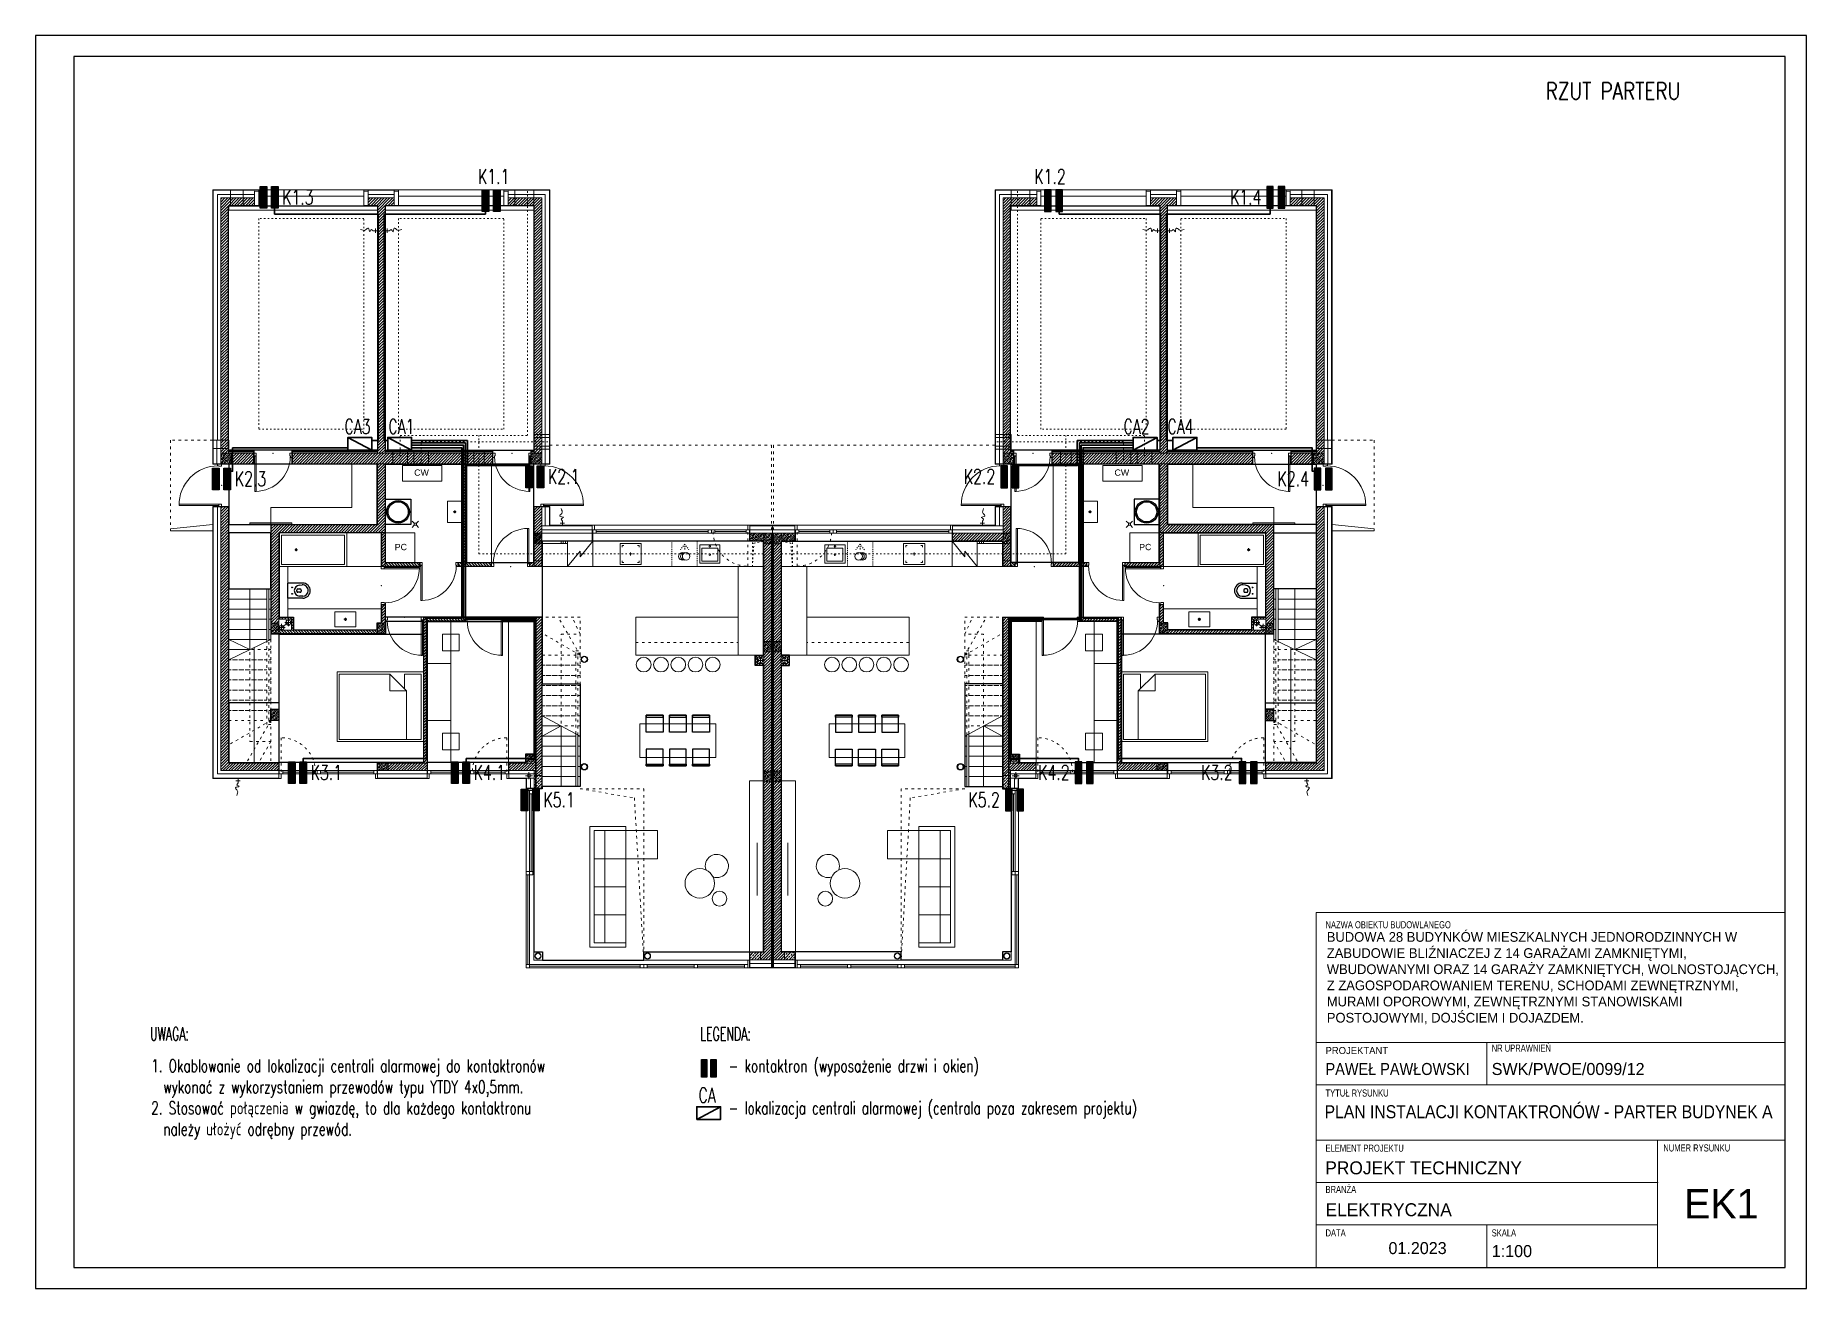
# Model space of a CAD drawing. Header units: millimetres. Extents: x 1780 to 154263, y -7240 to 17216.
# Drawn here: x 92622 to 96826, y 2310 to 5283 of the extents above; entities that cross this region are included whole.
import ezdxf

# ---------------------------------------------------------------- set-up
doc = ezdxf.new("R2010")
doc.units = ezdxf.units.MM
doc.linetypes.add('0.5_0.5', pattern=[1, 0.5, -0.5])
doc.linetypes.add('ACAD_ISO03W100', pattern=[30, 12, -18])
for name, color, linetype, lineweight in [('2d_SX_aranżacja drukowana', 200, 'Continuous', 5), ('2d_SX_aranżacja niedrukowana', 191, 'Continuous', 5), ('2d_SX_gruba przekroje', 90, 'Continuous', 20), ('2d_SX_instalacje', 200, 'Continuous', 9), ('2d_SX_instalacje - kanalizacja opadowa', 130, 'Continuous', 5), ('2d_SX_instalacje szkic - kanalizacja sanitarna', 44, 'Continuous', 5), ('2d_SX_instalacje szkic - wentylacja nawiew', 170, 'Continuous', 5), ('2d_SX_instalacje szkic - wentylacja wywiew', 14, 'Continuous', 5), ('2d_SX_instalacje szkic - woda', 140, 'Continuous', 5), ('2d_SX_oznaczenia', 40, 'Continuous', 0), ('2d_SX_przebicia', 96, 'Continuous', 13), ('2d_SX_stolarka drzwiowa', 211, 'Continuous', 5), ('2d_SX_stolarka okienna', 5, 'Continuous', 5), ('2d_SX_stolarka okznaczenia', 251, 'Continuous', 5), ('2d_SX_szraf', 251, 'Continuous', 0), ('2d_SX_warstwy', 181, 'Continuous', 9), ('2d_SX_widok', 10, 'Continuous', 9)]:
    doc.layers.add(name, color=color, linetype=linetype, lineweight=lineweight)
doc.layers.add('2d_SX_powierzchnia', color=251, linetype='Continuous', plot=False)
doc.layers.add('2d_SX_rewizja 18 września', color=210, linetype='Continuous')
doc.layers.add('60 instalacje elektryka', color=10, linetype='Continuous')
doc.styles.add('OPIS', font='simplex.shx', dxfattribs={"width": 0.7, "height": 4})
doc.styles.add('ROMANS', font='romans.shx', dxfattribs={"height": 0.2})
doc.styles.add('superhelix', font='bahnschrift.ttf')
doc.linetypes.add('ZIGZAG', pattern='A,0.00254,-5.08,[131,ltypeshp.shx,S=5.08,R=0,X=-5.08,Y=0],-10.16,[131,ltypeshp.shx,S=5.08,R=180,X=5.08,Y=0],-5.08', length=20.32254)

msp = doc.modelspace()

# ---------------------------------------------------------------- texts
at = {"layer": '60 instalacje elektryka', "insert": (97164.4, 5171.1), "char_height": 40, "width": 957.151, "attachment_point": 3, "rotation": 360, "style": 'ROMANS'}
msp.add_mtext('\\pxql;{\\W0.8;RZUT PARTERU}', dxfattribs=at)
at = {"layer": '60 instalacje elektryka', "lineweight": 30, "char_height": 35, "style": 'OPIS'}
for s, insert, width, attachment_point in [('\\pxql;K1.1', (93672.4, 4965.6), 77.143, 1), ('\\pxql;K1.2', (95070.4, 4965.6), 77.143, 3), ('\\pxql;K1.3', (93207.7, 4916.8), 77.143, 1), ('\\pxql;K1.4', (95535.1, 4916.8), 77.143, 3), ('\\pxql;CA3', (93355.4, 4372.4), 78.167, 1), ('\\pxql;CA1', (93459.7, 4372.4), 78.167, 1), ('\\pxql;CA2', (95283, 4372.4), 78.167, 3), ('\\pxql;CA4', (95387.3, 4372.4), 78.167, 3), ('\\pxql;K2.3', (93095.1, 4248.4), 77.143, 1), ('\\pxql;K2.1', (93838.7, 4253.8), 78.167, 1), ('\\pxql;K2.2', (94904, 4253.8), 78.167, 3), ('\\pxql;K2.4', (95647.7, 4248.4), 77.143, 3), ('\\pxql;K3.1', (93275.3, 3551.6), 78.167, 1), ('\\pxql;K4.1', (93662.1, 3551.6), 78.167, 1), ('\\pxql;K4.2', (95080.6, 3551.6), 78.167, 3), ('\\pxql;K3.2', (95467.4, 3551.6), 78.167, 3), ('\\pxql;K5.1', (93827.8, 3487), 78.167, 1), ('\\pxql;K5.2', (94915, 3487), 78.167, 3), ('\\pxql;CA', (94196, 2785.9), 50.167, 1)]:
    msp.add_mtext(s, dxfattribs=dict(at, insert=insert, width=width, attachment_point=attachment_point))
at = {"layer": '60 instalacje elektryka', "lineweight": 20, "ltscale": 20, "style": 'superhelix'}
for s, insert, char_height, width, attachment_point in [('{\\W0.8;NAZWA OBIEKTU BUDOWLANEGO}', (95684.5, 3181.3), 16.8, 327.68, 1), ('BUDOWA 28 BUDYNKÓW MIESZKALNYCH JEDNORODZINNYCH W ZABUDOWIE BLIŹNIACZEJ Z 14 GARAŻAMI ZAMKNIĘTYMI, WBUDOWANYMI ORAZ 14 GARAŻY ZAMKNIĘTYCH, WOLNOSTOJĄCYCH, Z ZAGOSPODAROWANIEM TERENU, SCHODAMI ZEWNĘTRZNYMI, MURAMI OPOROWYMI, ZEWNĘTRZNYMI STANOWISKAMI POSTOJOWYMI, DOJŚCIEM I DOJAZDEM.', (95687.6, 3155.5), 23, 1081.986, 1), ('PROJEKTANT', (95684.5, 2882.8), 16.8, 141.39, 1), ('{\\W0.8;NR UPRAWNIEŃ}', (96079, 2888.5), 16.8, 155.52, 1), ('{\\W0.9;PAWEŁ PAWŁOWSKI}', (95684.5, 2844.9), 28.56, 349.244, 1), ('SWK/PWOE/0099/12', (96079, 2844.9), 28.56, 362.304, 1), ('{\\W0.8;TYTUŁ RYSUNKU}', (95684.5, 2782), 16.8, 167.68, 1), ('\\pxsm0.9;{\\W0.9;PLAN INSTALACJI KONTAKTRONÓW - PARTER BUDYNEK A}', (95682.3, 2744.7), 31, 1093.273, 1), ('{\\W0.8;ELEMENT PROJEKTU  }', (95684.5, 2651.2), 16.8, 1146.337, 1), ('{\\W0.8;NUMER RYSUNKU}', (96486.4, 2651.7), 16.8, 176, 1), ('PROJEKT TECHNICZNY', (95683.9, 2611.5), 30.8, 571.539, 1), ('{\\W0.8;BRANŻA } ', (95684.5, 2553.3), 16.8, 1146.337, 1), ('\\pxqc;EK1', (96624.1, 2510.9), 70, 122.667, 5), ('ELEKTRYCZNA', (95684.5, 2512.1), 30.8, 302.441, 1), ('{\\W0.8;DATA}', (95684.5, 2450.1), 16.8, 53.12, 1), ('{\\W0.8;SKALA}', (96079, 2450.1), 16.8, 65.28, 1), ('01.2023', (95834, 2420), 28.56, 137.088, 1), ('1:100', (96079.2, 2412.9), 28.56, 94.656, 1)]:
    msp.add_mtext(s, dxfattribs=dict(at, insert=insert, char_height=char_height, width=width, attachment_point=attachment_point))
at = {"layer": '60 instalacje elektryka', "color": 7, "lineweight": -3, "attachment_point": 1, "style": 'OPIS'}
for s, insert, char_height, width in [('{\\W0.6;\\C256;UWAGA:}', (92893.8, 2929.8), 31.788, 158.699), ('{\\W0.6;\\C256;LEGENDA:}', (94200, 2929.8), 31.788, 158.699), ('\\pxsm1;{\\C256;1. Okablowanie od lokalizacji centrali alarmowej do kontaktronów \\P  wykonać z wykorzystaniem przewodów typu YTDY 4x0,5mm.\\P2. Stosować połączenia w gwiazdę, to dla każdego kontaktronu \\P  należy ułożyć odrębny przewód.}', (92896.7, 2853.2), 30, 1106.795), ('\\pxsm1;{\\C256;- kontaktron (wyposażenie drzwi i okien)\\P\\P- lokalizacja centrali alarmowej (centrala poza zakresem projektu) }', (94267.4, 2853.2), 30, 1106.795)]:
    msp.add_mtext(s, dxfattribs=dict(at, insert=insert, char_height=char_height, width=width))

# ---------------------------------------------------------------- blocks, each defined once
blk = doc.blocks.new('pdkld a1a2 k')
at = {"color": 8}
for p, q in [((98530.1, -12516.4), (98530.1, -12456.4)), ((100367.1, -12516.4), (100367.1, -12456.4)), ((98530.1, -12516.4), (98530.1, -12516.4)), ((100367.1, -12516.4), (100367.1, -12516.4))]:
    blk.add_line(p, q, dxfattribs=at)
at = {"color": 8, "ltscale": 5}
for p, q in [((98333.6, -12655.4), (98298.1, -12655.4)), ((98298.1, -12691.4), (98298.1, -12655.4)), ((100563.6, -12655.4), (100599.1, -12655.4)), ((100599.1, -12691.4), (100599.1, -12655.4)), ((98333.6, -12691.4), (98298.1, -12691.4)), ((98309.5, -12665.6), (98307.6, -12665.6)), ((98309.5, -12681.1), (98307.6, -12681.1)), ((98308.6, -12666.6), (98308.6, -12664.7)), ((98308.6, -12682.1), (98308.6, -12680.2)), ((98319.6, -12674.9), (98319.6, -12671.9)), ((98322.1, -12669.4), (98327.1, -12669.4)), ((98327.1, -12677.4), (98322.1, -12677.4)), ((98325.6, -12660.4), (98332.1, -12659.8)), ((98333.6, -12686.4), (98325.6, -12686.4)), ((98329.6, -12671.9), (98329.6, -12674.9)), ((100563.6, -12686.4), (100571.6, -12686.4)), ((100563.6, -12691.4), (100599.1, -12691.4)), ((100571.6, -12660.4), (100565, -12659.8)), ((100567.6, -12671.9), (100567.6, -12674.9)), ((100575.1, -12669.4), (100570.1, -12669.4)), ((100570.1, -12677.4), (100575.1, -12677.4)), ((100577.6, -12674.9), (100577.6, -12671.9)), ((100587.6, -12665.6), (100589.5, -12665.6)), ((100587.6, -12681.1), (100589.5, -12681.1)), ((100588.6, -12666.6), (100588.6, -12664.7)), ((100588.6, -12682.1), (100588.6, -12680.2))]:
    blk.add_line(p, q, dxfattribs=at)
at = {"color": 8}
for points in [[(98530.1, -12516.4), (98530.1, -12456.4), (98590.1, -12456.4), (98590.1, -12516.4), (98530.1, -12516.4)], [(100367.1, -12516.4), (100367.1, -12456.4), (100307.1, -12456.4), (100307.1, -12516.4), (100367.1, -12516.4)], [(99189.1, -12969.2), (99189.1, -13009.2), (99149.1, -13009.2), (99149.1, -12969.2)], [(99149.1, -12969.2), (99149.1, -12973.7), (99189.1, -12973.7), (99189.1, -12969.2), (99189.1, -12969.2)], [(99244.1, -12969.2), (99244.1, -13009.2), (99204.1, -13009.2), (99204.1, -12969.2)], [(99204.1, -12969.2), (99204.1, -12973.7), (99244.1, -12973.7), (99244.1, -12969.2), (99244.1, -12969.2)], [(99299.1, -12969.2), (99299.1, -13009.2), (99259.1, -13009.2), (99259.1, -12969.2)], [(99259.1, -12969.2), (99259.1, -12973.7), (99299.1, -12973.7), (99299.1, -12969.2), (99299.1, -12969.2)], [(99598.1, -12969.2), (99598.1, -13009.2), (99638.1, -13009.2), (99638.1, -12969.2)], [(99638.1, -12969.2), (99638.1, -12973.7), (99598.1, -12973.7), (99598.1, -12969.2), (99598.1, -12969.2)], [(99653.1, -12969.2), (99653.1, -13009.2), (99693.1, -13009.2), (99693.1, -12969.2)], [(99693.1, -12969.2), (99693.1, -12973.7), (99653.1, -12973.7), (99653.1, -12969.2), (99653.1, -12969.2)], [(99708.1, -12969.2), (99708.1, -13009.2), (99748.1, -13009.2), (99748.1, -12969.2)], [(99748.1, -12969.2), (99748.1, -12973.7), (99708.1, -12973.7), (99708.1, -12969.2), (99708.1, -12969.2)], [(99189.1, -13089.2), (99189.1, -13049.2), (99149.1, -13049.2), (99149.1, -13089.2)], [(99244.1, -13089.2), (99244.1, -13049.2), (99204.1, -13049.2), (99204.1, -13089.2)], [(99299.1, -13089.2), (99299.1, -13049.2), (99259.1, -13049.2), (99259.1, -13089.2)], [(99598.1, -13089.2), (99598.1, -13049.2), (99638.1, -13049.2), (99638.1, -13089.2)], [(99653.1, -13089.2), (99653.1, -13049.2), (99693.1, -13049.2), (99693.1, -13089.2)], [(99708.1, -13089.2), (99708.1, -13049.2), (99748.1, -13049.2), (99748.1, -13089.2)], [(99149.1, -13089.2), (99149.1, -13084.8), (99189.1, -13084.8), (99189.1, -13089.2), (99189.1, -13089.2)], [(99204.1, -13089.2), (99204.1, -13084.8), (99244.1, -13084.8), (99244.1, -13089.2), (99244.1, -13089.2)], [(99259.1, -13089.2), (99259.1, -13084.8), (99299.1, -13084.8), (99299.1, -13089.2), (99299.1, -13089.2)], [(99638.1, -13089.2), (99638.1, -13084.8), (99598.1, -13084.8), (99598.1, -13089.2), (99598.1, -13089.2)], [(99693.1, -13089.2), (99693.1, -13084.8), (99653.1, -13084.8), (99653.1, -13089.2), (99653.1, -13089.2)], [(99748.1, -13089.2), (99748.1, -13084.8), (99708.1, -13084.8), (99708.1, -13089.2), (99708.1, -13089.2)]]:
    blk.add_lwpolyline(points, close=True, dxfattribs=at)
for centre, radius in [((98560.1, -12486.4), 27), ((98560.1, -12486.4), 24), ((100337.1, -12486.4), 27), ((100337.1, -12486.4), 24)]:
    blk.add_circle(centre, radius, dxfattribs=at)
at = {"color": 8, "ltscale": 5}
for centre in [(98308.6, -12665.6), (98308.6, -12681.1), (100588.6, -12665.6), (100588.6, -12681.1)]:
    blk.add_circle(centre, 0.75, dxfattribs=at)
for centre, radius, start, end in [((98333.6, -12673.4), 18, 0, 90), ((100563.6, -12673.4), 18, 90, 180), ((98326.6, -12673.4), 13, 94.5812, 265.4188), ((98322.1, -12671.9), 2.5, 90, 180), ((98322.1, -12674.9), 2.5, 180, 270), ((98327.1, -12671.9), 2.5, 0, 90), ((98327.1, -12674.9), 2.5, 270, 0), ((98332.6, -12673.8), 14, 0.8976, 91.7357), ((98333.6, -12673.4), 18, 270, 0), ((98333.6, -12673.4), 13, 270, 359.0685), ((100563.6, -12673.4), 18, 180, 270), ((100564.6, -12673.8), 14, 88.2643, 179.1024), ((100563.6, -12673.4), 13, 180.9315, 270), ((100570.1, -12671.9), 2.5, 90, 180), ((100570.1, -12674.9), 2.5, 180, 270), ((100570.5, -12673.4), 13, 274.5812, 85.4188), ((100575.1, -12671.9), 2.5, 0, 90), ((100575.1, -12674.9), 2.5, 270, 0)]:
    blk.add_arc(centre, radius, start, end, dxfattribs=at)
at = {"layer": '2d_SX_aranżacja drukowana', "color": 8, "ltscale": 5}
for p, q in [((98546.7, -12373.4), (98626.7, -12373.4)), ((98570.4, -12376.8), (98664.1, -12376.8)), ((98570.4, -12413.3), (98570.4, -12376.8)), ((98712.1, -12373.4), (98642.1, -12373.4)), ((98664.1, -12376.8), (98664.1, -12413.3)), ((98712.1, -12443.4), (98712.1, -12373.4)), ((100185.1, -12443.4), (100185.1, -12373.4)), ((100185.1, -12373.4), (100255.1, -12373.4)), ((100326.7, -12376.8), (100233, -12376.8)), ((100233, -12376.8), (100233, -12413.3)), ((100350.5, -12373.4), (100270.5, -12373.4)), ((100326.7, -12413.3), (100326.7, -12376.8)), ((98664.1, -12413.3), (98570.4, -12413.3)), ((100233, -12413.3), (100326.7, -12413.3)), ((98600.1, -12536.4), (98530.1, -12536.4)), ((98600.1, -12606.4), (98600.1, -12536.4)), ((98902.1, -12616.4), (98902.1, -12556.4)), ((98902.1, -12556.4), (98962.1, -12556.4)), ((98962.1, -12561.4), (98902.1, -12561.4)), ((98952.1, -12556.4), (98947.1, -12556.4)), ((98947.1, -12556.4), (98947.1, -12561.4)), ((98947.1, -12561.4), (98952.1, -12561.4)), ((98952.1, -12561.4), (98952.1, -12556.4)), ((98957.1, -12556.4), (98952.1, -12556.4)), ((98952.1, -12556.4), (98952.1, -12561.4)), ((98952.1, -12561.4), (98957.1, -12561.4)), ((98957.1, -12561.4), (98957.1, -12556.4)), ((98962.1, -12556.4), (98957.1, -12556.4)), ((98957.1, -12556.4), (98957.1, -12561.4)), ((98957.1, -12561.4), (98962.1, -12561.4)), ((98962.1, -12561.4), (98962.1, -12556.4)), ((98962.1, -12556.4), (98962.1, -12561.4)), ((98962.1, -12556.4), (98962.1, -12616.4)), ((99935.1, -12556.4), (99940.1, -12556.4)), ((99935.1, -12561.4), (99935.1, -12556.4)), ((99935.1, -12556.4), (99935.1, -12561.4)), ((99995.1, -12556.4), (99935.1, -12556.4)), ((99935.1, -12556.4), (99935.1, -12616.4)), ((99940.1, -12561.4), (99935.1, -12561.4)), ((99935.1, -12561.4), (99995.1, -12561.4)), ((99940.1, -12556.4), (99945.1, -12556.4)), ((99940.1, -12561.4), (99940.1, -12556.4)), ((99940.1, -12556.4), (99940.1, -12561.4)), ((99945.1, -12561.4), (99940.1, -12561.4)), ((99945.1, -12556.4), (99950.1, -12556.4)), ((99945.1, -12561.4), (99945.1, -12556.4)), ((99945.1, -12556.4), (99945.1, -12561.4)), ((99950.1, -12561.4), (99945.1, -12561.4)), ((99950.1, -12556.4), (99950.1, -12561.4)), ((99995.1, -12616.4), (99995.1, -12556.4)), ((100297.1, -12606.4), (100297.1, -12536.4)), ((100297.1, -12536.4), (100367.1, -12536.4)), ((98962.1, -12616.4), (98902.1, -12616.4)), ((99935.1, -12616.4), (99995.1, -12616.4)), ((98410.1, -12723.9), (98410.1, -12758.9)), ((98460.1, -12723.9), (98410.1, -12723.9)), ((98435.1, -12744.9), (98435.1, -12737.9)), ((98460.1, -12758.9), (98460.1, -12723.9)), ((100437.1, -12758.9), (100437.1, -12723.9)), ((100437.1, -12723.9), (100487.1, -12723.9)), ((100462.1, -12744.9), (100462.1, -12737.9)), ((100487.1, -12723.9), (100487.1, -12758.9)), ((98410.1, -12758.9), (98460.1, -12758.9)), ((98438.6, -12741.4), (98431.6, -12741.4)), ((100487.1, -12758.9), (100437.1, -12758.9)), ((100458.6, -12741.4), (100465.6, -12741.4))]:
    blk.add_line(p, q, dxfattribs=at)
at = {"layer": '2d_SX_aranżacja drukowana', "color": 8}
for p, q in [((98278.1, -12536.4), (98278.1, -12616.4)), ((98438.1, -12536.4), (98278.1, -12536.4)), ((98283.1, -12541.4), (98283.1, -12611.4)), ((98433.1, -12541.4), (98283.1, -12541.4)), ((98433.1, -12611.4), (98433.1, -12541.4)), ((98520.1, -12536.4), (98438.1, -12536.4)), ((98438.1, -12536.4), (98438.1, -12616.4)), ((98438.1, -12616.4), (98438.1, -12536.4)), ((98520.1, -12616.4), (98520.1, -12536.4)), ((98902.1, -12556.4), (99427.1, -12556.4)), ((98902.1, -12616.4), (98902.1, -12556.4)), ((98902.1, -12616.4), (98902.1, -12556.4)), ((98902.1, -12556.4), (99427.1, -12556.4)), ((99022.1, -12556.4), (98962.1, -12556.4)), ((98962.1, -12556.4), (98962.1, -12616.4)), ((98962.1, -12556.4), (99022.1, -12556.4)), ((98962.1, -12616.4), (98962.1, -12556.4)), ((98992.1, -12592.8), (99022.1, -12556.4)), ((99022.1, -12616.4), (99022.1, -12556.4)), ((99022.1, -12556.4), (99022.1, -12616.4)), ((99137.1, -12561.4), (99087.1, -12561.4)), ((99087.1, -12561.4), (99087.1, -12611.4)), ((99095.8, -12566.4), (99092.1, -12566.4)), ((99092.1, -12566.4), (99092.1, -12570.1)), ((99128.3, -12566.4), (99132.1, -12566.4)), ((99132.1, -12566.4), (99132.1, -12570.1)), ((99137.1, -12611.4), (99137.1, -12561.4)), ((99276.1, -12608.4), (99276.1, -12564.4)), ((99276.1, -12564.4), (99324.1, -12564.4)), ((99324.1, -12564.4), (99324.1, -12608.4)), ((99427.1, -12556.4), (99427.1, -12616.4)), ((99427.1, -12556.4), (99427.1, -12616.4)), ((99995.1, -12556.4), (99470.1, -12556.4)), ((99470.1, -12556.4), (99470.1, -12616.4)), ((99470.1, -12556.4), (99470.1, -12616.4)), ((99995.1, -12556.4), (99470.1, -12556.4)), ((99621.1, -12564.4), (99573.1, -12564.4)), ((99573.1, -12564.4), (99573.1, -12608.4)), ((99621.1, -12608.4), (99621.1, -12564.4)), ((99760.1, -12611.4), (99760.1, -12561.4)), ((99760.1, -12561.4), (99810.1, -12561.4)), ((99768.8, -12566.4), (99765.1, -12566.4)), ((99765.1, -12566.4), (99765.1, -12570.1)), ((99801.3, -12566.4), (99805.1, -12566.4)), ((99805.1, -12566.4), (99805.1, -12570.1)), ((99810.1, -12561.4), (99810.1, -12611.4)), ((99875.1, -12556.4), (99935.1, -12556.4)), ((99875.1, -12616.4), (99875.1, -12556.4)), ((99905.1, -12592.8), (99875.1, -12556.4)), ((99935.1, -12556.4), (99875.1, -12556.4)), ((99875.1, -12556.4), (99875.1, -12616.4)), ((99935.1, -12556.4), (99935.1, -12616.4)), ((99935.1, -12616.4), (99935.1, -12556.4)), ((99995.1, -12616.4), (99995.1, -12556.4)), ((99995.1, -12616.4), (99995.1, -12556.4)), ((100377.1, -12536.4), (100459.1, -12536.4)), ((100377.1, -12616.4), (100377.1, -12536.4)), ((100459.1, -12536.4), (100459.1, -12616.4)), ((100459.1, -12616.4), (100459.1, -12536.4)), ((100459.1, -12536.4), (100619.1, -12536.4)), ((100464.1, -12611.4), (100464.1, -12541.4)), ((100464.1, -12541.4), (100614.1, -12541.4)), ((100614.1, -12541.4), (100614.1, -12611.4)), ((100619.1, -12536.4), (100619.1, -12616.4)), ((98283.1, -12611.4), (98433.1, -12611.4)), ((98321.6, -12576.4), (98314.6, -12576.4)), ((98318.1, -12579.9), (98318.1, -12572.9)), ((98962.1, -12616.4), (98992.1, -12580)), ((98992.1, -12580), (98992.1, -12592.8)), ((99087.1, -12611.4), (99137.1, -12611.4)), ((99092.1, -12606.4), (99092.1, -12602.7)), ((99095.8, -12606.4), (99092.1, -12606.4)), ((99112.1, -12586.4), (99108.3, -12586.4)), ((99112.1, -12582.7), (99112.1, -12586.4)), ((99115.8, -12586.4), (99112.1, -12586.4)), ((99112.1, -12586.4), (99112.1, -12590.1)), ((99128.3, -12606.4), (99132.1, -12606.4)), ((99132.1, -12606.4), (99132.1, -12602.7)), ((99324.1, -12608.4), (99276.1, -12608.4)), ((99281.1, -12603.4), (99281.1, -12572.4)), ((99281.1, -12572.4), (99319.1, -12572.4)), ((99319.1, -12603.4), (99281.1, -12603.4)), ((99319.1, -12572.4), (99319.1, -12603.4)), ((99573.1, -12608.4), (99621.1, -12608.4)), ((99616.1, -12572.4), (99578.1, -12572.4)), ((99578.1, -12572.4), (99578.1, -12603.4)), ((99578.1, -12603.4), (99616.1, -12603.4)), ((99616.1, -12603.4), (99616.1, -12572.4)), ((99810.1, -12611.4), (99760.1, -12611.4)), ((99765.1, -12606.4), (99765.1, -12602.7)), ((99768.8, -12606.4), (99765.1, -12606.4)), ((99781.3, -12586.4), (99785.1, -12586.4)), ((99785.1, -12582.7), (99785.1, -12586.4)), ((99785.1, -12586.4), (99788.8, -12586.4)), ((99785.1, -12586.4), (99785.1, -12590.1)), ((99801.3, -12606.4), (99805.1, -12606.4)), ((99805.1, -12606.4), (99805.1, -12602.7)), ((99935.1, -12616.4), (99905.1, -12580)), ((99905.1, -12580), (99905.1, -12592.8)), ((100614.1, -12611.4), (100464.1, -12611.4)), ((100575.6, -12576.4), (100582.6, -12576.4)), ((100579.1, -12579.9), (100579.1, -12572.9)), ((98278.1, -12616.4), (98438.1, -12616.4)), ((98298.1, -12616.4), (98298.1, -12616.4)), ((98298.1, -12616.4), (98298.1, -12616.4)), ((98298.1, -12616.4), (98298.1, -12616.4)), ((98298.1, -12616.4), (98298.1, -12716.4)), ((98438.1, -12616.4), (98520.1, -12616.4)), ((99427.1, -12616.4), (98902.1, -12616.4)), ((99427.1, -12616.4), (98902.1, -12616.4)), ((98962.1, -12616.4), (99022.1, -12616.4)), ((99022.1, -12616.4), (98962.1, -12616.4)), ((99427.1, -12616.4), (99367.1, -12616.4)), ((99367.1, -12616.4), (99367.1, -12826.4)), ((99427.1, -12826.4), (99427.1, -12616.4)), ((99427.1, -12616.4), (99427.1, -12616.4)), ((99470.1, -12616.4), (99995.1, -12616.4)), ((99470.1, -12616.4), (99995.1, -12616.4)), ((99470.1, -12616.4), (99530.1, -12616.4)), ((99470.1, -12826.4), (99470.1, -12616.4)), ((99470.1, -12616.4), (99470.1, -12616.4)), ((99530.1, -12616.4), (99530.1, -12826.4)), ((99935.1, -12616.4), (99875.1, -12616.4)), ((99875.1, -12616.4), (99935.1, -12616.4)), ((100459.1, -12616.4), (100377.1, -12616.4)), ((100619.1, -12616.4), (100459.1, -12616.4)), ((100599.1, -12616.4), (100599.1, -12616.4)), ((100599.1, -12616.4), (100599.1, -12616.4)), ((100599.1, -12616.4), (100599.1, -12616.4)), ((100599.1, -12616.4), (100599.1, -12716.4)), ((98298.1, -12736.4), (98298.1, -12716.4)), ((98298.1, -12716.4), (98520.1, -12716.4)), ((98520.1, -12716.4), (98520.1, -12749.4)), ((100599.1, -12716.4), (100377.1, -12716.4)), ((100377.1, -12716.4), (100377.1, -12749.4)), ((100599.1, -12736.4), (100599.1, -12716.4)), ((98510.1, -12766.4), (98311.6, -12766.4)), ((100387.1, -12766.4), (100585.6, -12766.4)), ((99367.1, -12826.4), (99427.1, -12826.4)), ((99530.1, -12826.4), (99470.1, -12826.4))]:
    blk.add_line(p, q, dxfattribs=at)
at = {"layer": '2d_SX_aranżacja drukowana', "color": 8, "linetype": '0.5_0.5', "ltscale": 5}
for p, q in [((99210.1, -12556.4), (99270.1, -12556.4)), ((99210.1, -12616.4), (99210.1, -12556.4)), ((99240.4, -12562.9), (99230.2, -12576.4)), ((99240.4, -12562.9), (99240.4, -12577.8)), ((99240.4, -12562.9), (99250.5, -12576.4)), ((99270.1, -12556.4), (99270.1, -12616.4)), ((99687.1, -12556.4), (99627.1, -12556.4)), ((99627.1, -12556.4), (99627.1, -12616.4)), ((99656.8, -12562.9), (99646.6, -12576.4)), ((99656.8, -12562.9), (99656.8, -12577.8)), ((99656.8, -12562.9), (99666.9, -12576.4)), ((99687.1, -12616.4), (99687.1, -12556.4)), ((99270.1, -12616.4), (99210.1, -12616.4)), ((99627.1, -12616.4), (99687.1, -12616.4))]:
    blk.add_line(p, q, dxfattribs=at)
at = {"layer": '2d_SX_aranżacja drukowana', "color": 8, "linetype": 'ACAD_ISO03W100', "ltscale": 0.3}
for p, q in [((99427.1, -12586.4), (99022.1, -12586.4)), ((99470.1, -12586.4), (99875.1, -12586.4))]:
    blk.add_line(p, q, dxfattribs=at)
at = {"layer": '2d_SX_aranżacja drukowana', "color": 8, "ltscale": 5}
for points in [[(98677.1, -12511.4), (98712.1, -12511.4), (98712.1, -12461.4), (98677.1, -12461.4)], [(100220.1, -12511.4), (100185.1, -12511.4), (100185.1, -12461.4), (100220.1, -12461.4)]]:
    blk.add_lwpolyline(points, close=True, dxfattribs=at)
for points in [[(98698.1, -12486.4), (98691.1, -12486.4)], [(98694.6, -12482.9), (98694.6, -12489.9)], [(100199.1, -12486.4), (100206.1, -12486.4)], [(100202.6, -12482.9), (100202.6, -12489.9)]]:
    blk.add_lwpolyline(points, dxfattribs=at)
for centre in [(98694.6, -12486.4), (100202.6, -12486.4), (98435.1, -12741.4), (100462.1, -12741.4)]:
    blk.add_circle(centre, 2.5, dxfattribs=at)
at = {"layer": '2d_SX_aranżacja drukowana', "color": 8}
for centre, radius in [((99300.1, -12568.4), 1.75), ((99597.1, -12568.4), 1.75), ((98318.1, -12576.4), 2.5), ((99243.7, -12592.1), 8.84), ((99300.1, -12587.9), 1.75), ((99597.1, -12587.9), 1.75), ((99653.4, -12592.1), 8.84), ((100579.1, -12576.4), 2.5)]:
    blk.add_circle(centre, radius, dxfattribs=at)
for centre, start, end in [((99234.7, -12592.1), 74.4546, 285.5454), ((99239.4, -12592.1), 76.0444, 283.9556), ((99657.7, -12592.1), 256.0444, 103.9556), ((99662.4, -12592.1), 254.4546, 105.5454)]:
    blk.add_arc(centre, 8.84, start, end, dxfattribs=at)
at = {"layer": '2d_SX_aranżacja niedrukowana', "color": 8, "linetype": 'ACAD_ISO03W100', "ltscale": 0.3}
for p, q in [((98479.1, -11790.4), (98229.1, -11790.4)), ((98229.1, -11790.4), (98229.1, -12290.4)), ((98479.1, -12290.4), (98479.1, -11790.4)), ((98811.1, -11790.4), (98561.1, -11790.4)), ((98561.1, -11790.4), (98561.1, -12290.4)), ((98811.1, -12290.4), (98811.1, -11790.4)), ((100086.1, -11790.4), (100336.1, -11790.4)), ((100086.1, -12290.4), (100086.1, -11790.4)), ((100336.1, -11790.4), (100336.1, -12290.4)), ((100418.1, -11790.4), (100668.1, -11790.4)), ((100418.1, -12290.4), (100418.1, -11790.4)), ((100668.1, -11790.4), (100668.1, -12290.4)), ((98229.1, -12290.4), (98479.1, -12290.4)), ((98561.1, -12290.4), (98811.1, -12290.4)), ((100336.1, -12290.4), (100086.1, -12290.4)), ((100668.1, -12290.4), (100418.1, -12290.4))]:
    blk.add_line(p, q, dxfattribs=at)
at = {"layer": '2d_SX_aranżacja niedrukowana', "color": 8}
for p, q in [((98450.1, -12476.4), (98450.1, -12373.4)), ((98450.1, -12373.4), (98510.1, -12373.4)), ((98510.1, -12373.4), (98510.1, -12516.4)), ((98782.1, -12373.4), (98782.1, -12616.4)), ((100115.1, -12373.4), (100115.1, -12616.4)), ((100447.1, -12373.4), (100387.1, -12373.4)), ((100387.1, -12373.4), (100387.1, -12516.4)), ((100447.1, -12476.4), (100447.1, -12373.4)), ((98258.1, -12516.4), (98258.1, -12476.4)), ((98258.1, -12476.4), (98450.1, -12476.4)), ((98530.1, -12606.4), (98530.1, -12456.4)), ((100367.1, -12606.4), (100367.1, -12456.4)), ((100367.1, -12606.4), (100367.1, -12456.4)), ((100639.1, -12476.4), (100447.1, -12476.4)), ((100639.1, -12516.4), (100639.1, -12476.4)), ((98590.1, -12606.4), (98530.1, -12606.4)), ((100307.1, -12606.4), (100367.1, -12606.4)), ((100307.1, -12606.4), (100367.1, -12606.4)), ((99124.1, -12826.4), (99124.1, -12736.4)), ((99124.1, -12736.4), (99367.1, -12736.4)), ((99367.1, -12736.4), (99367.1, -12826.4)), ((99530.1, -12736.4), (99530.1, -12826.4)), ((99773.1, -12736.4), (99530.1, -12736.4)), ((99773.1, -12826.4), (99773.1, -12736.4)), ((98685.1, -12746.4), (98630.1, -12746.4)), ((98630.1, -12746.4), (98630.1, -12846.4)), ((98705.1, -12776.4), (98665.1, -12776.4)), ((98665.1, -12776.4), (98665.1, -12816.4)), ((98685.1, -12846.4), (98685.1, -12746.4)), ((98705.1, -12816.4), (98705.1, -12776.4)), ((98822.1, -13081.4), (98822.1, -12746.4)), ((100075.1, -13081.4), (100075.1, -12746.4)), ((100192.1, -12776.4), (100232.1, -12776.4)), ((100192.1, -12816.4), (100192.1, -12776.4)), ((100212.1, -12846.4), (100212.1, -12746.4)), ((100212.1, -12746.4), (100267.1, -12746.4)), ((100232.1, -12776.4), (100232.1, -12816.4)), ((100267.1, -12746.4), (100267.1, -12846.4)), ((98218.1, -12808.6), (98218.1, -13081.4)), ((98665.1, -12816.4), (98705.1, -12816.4)), ((100232.1, -12816.4), (100192.1, -12816.4)), ((100679.1, -12808.6), (100679.1, -13081.4)), ((98158.1, -13081.4), (98158.1, -12837.4)), ((98685.1, -12846.4), (98630.1, -12846.4)), ((98630.1, -12846.4), (98630.1, -12981.4)), ((98630.1, -12846.4), (98685.1, -12846.4)), ((98685.1, -12981.4), (98685.1, -12846.4)), ((99367.1, -12826.4), (99124.1, -12826.4)), ((99530.1, -12826.4), (99773.1, -12826.4)), ((100212.1, -12846.4), (100267.1, -12846.4)), ((100212.1, -12981.4), (100212.1, -12846.4)), ((100267.1, -12846.4), (100212.1, -12846.4)), ((100267.1, -12846.4), (100267.1, -12981.4)), ((100739.1, -13081.4), (100739.1, -12837.4)), ((98415.1, -13031.4), (98415.1, -12866.4)), ((98415.1, -12866.4), (98620.1, -12866.4)), ((98420.1, -13026.4), (98420.1, -12871.4)), ((98420.1, -12871.4), (98540.1, -12871.4)), ((98540.1, -12871.4), (98540.1, -12911.4)), ((98540.1, -12871.4), (98580.1, -12911.4)), ((98575.1, -12906.4), (98575.1, -12871.4)), ((98575.1, -12871.4), (98615.1, -12871.4)), ((98615.1, -12871.4), (98615.1, -13026.4)), ((98620.1, -12866.4), (98620.1, -13031.4)), ((100482.1, -12866.4), (100277.1, -12866.4)), ((100277.1, -12866.4), (100277.1, -13031.4)), ((100322.1, -12871.4), (100282.1, -12871.4)), ((100282.1, -12871.4), (100282.1, -13026.4)), ((100357.1, -12871.4), (100317.1, -12911.4)), ((100322.1, -12906.4), (100322.1, -12871.4)), ((100357.1, -12871.4), (100357.1, -12911.4)), ((100477.1, -12871.4), (100357.1, -12871.4)), ((100477.1, -13026.4), (100477.1, -12871.4)), ((100482.1, -13031.4), (100482.1, -12866.4)), ((98540.1, -12911.4), (98580.1, -12911.4)), ((98580.1, -12911.4), (98580.1, -13026.4)), ((100357.1, -12911.4), (100317.1, -12911.4)), ((100317.1, -12911.4), (100317.1, -13026.4)), ((98630.1, -12981.4), (98685.1, -12981.4)), ((98685.1, -12981.4), (98630.1, -12981.4)), ((98630.1, -12981.4), (98630.1, -13081.4)), ((98685.1, -13081.4), (98685.1, -12981.4)), ((99134.1, -12989.2), (99314.1, -12989.2)), ((99134.1, -13069.2), (99134.1, -12989.2)), ((99314.1, -12989.2), (99314.1, -13069.2)), ((99763.1, -12989.2), (99583.1, -12989.2)), ((99583.1, -12989.2), (99583.1, -13069.2)), ((99763.1, -13069.2), (99763.1, -12989.2)), ((100267.1, -12981.4), (100212.1, -12981.4)), ((100212.1, -13081.4), (100212.1, -12981.4)), ((100212.1, -12981.4), (100267.1, -12981.4)), ((100267.1, -12981.4), (100267.1, -13081.4)), ((98620.1, -13031.4), (98415.1, -13031.4)), ((98580.1, -13026.4), (98420.1, -13026.4)), ((98615.1, -13026.4), (98580.1, -13026.4)), ((98705.1, -13011.4), (98665.1, -13011.4)), ((98665.1, -13011.4), (98665.1, -13051.4)), ((98705.1, -13051.4), (98705.1, -13011.4)), ((100192.1, -13011.4), (100232.1, -13011.4)), ((100192.1, -13051.4), (100192.1, -13011.4)), ((100232.1, -13011.4), (100232.1, -13051.4)), ((100277.1, -13031.4), (100482.1, -13031.4)), ((100282.1, -13026.4), (100317.1, -13026.4)), ((100317.1, -13026.4), (100477.1, -13026.4)), ((98665.1, -13051.4), (98705.1, -13051.4)), ((99314.1, -13069.2), (99134.1, -13069.2)), ((99583.1, -13069.2), (99763.1, -13069.2)), ((100232.1, -13051.4), (100192.1, -13051.4)), ((98218.1, -13081.4), (98158.1, -13081.4)), ((98630.1, -13081.4), (98685.1, -13081.4)), ((100267.1, -13081.4), (100212.1, -13081.4)), ((100679.1, -13081.4), (100739.1, -13081.4)), ((99394.1, -13124.4), (99427.1, -13124.4)), ((99394.1, -13530.4), (99394.1, -13124.4)), ((99427.1, -13124.4), (99427.1, -13530.4)), ((99503.1, -13124.4), (99470.1, -13124.4)), ((99470.1, -13124.4), (99470.1, -13530.4)), ((99503.1, -13530.4), (99503.1, -13124.4)), ((99015.5, -13232.7), (99015.5, -13519.4)), ((99100.5, -13232.7), (99015.5, -13232.7)), ((99025.5, -13242.7), (99025.5, -13376.1)), ((99100.5, -13242.7), (99025.5, -13242.7)), ((99025.5, -13242.7), (99025.5, -13509.4)), ((99100.5, -13242.7), (99025.5, -13242.7)), ((99100.5, -13242.7), (99050.5, -13242.7)), ((99050.5, -13242.7), (99050.5, -13509.4)), ((99100.5, -13519.4), (99100.5, -13232.7)), ((99100.5, -13242.7), (99100.5, -13309.4)), ((99175.5, -13242.7), (99100.5, -13242.7)), ((99100.5, -13376.1), (99100.5, -13242.7)), ((99100.5, -13509.4), (99100.5, -13242.7)), ((99175.5, -13309.4), (99175.5, -13242.7)), ((99721.6, -13309.4), (99721.6, -13242.7)), ((99721.6, -13242.7), (99796.6, -13242.7)), ((99796.6, -13519.4), (99796.6, -13232.7)), ((99796.6, -13232.7), (99881.6, -13232.7)), ((99796.6, -13242.7), (99796.6, -13309.4)), ((99796.6, -13242.7), (99846.6, -13242.7)), ((99796.6, -13376.1), (99796.6, -13242.7)), ((99796.6, -13242.7), (99871.6, -13242.7)), ((99796.6, -13509.4), (99796.6, -13242.7)), ((99796.6, -13242.7), (99871.6, -13242.7)), ((99846.6, -13242.7), (99846.6, -13509.4)), ((99871.6, -13242.7), (99871.6, -13376.1)), ((99871.6, -13242.7), (99871.6, -13509.4)), ((99881.6, -13232.7), (99881.6, -13519.4)), ((99412.1, -13271.9), (99412.1, -13396.8)), ((99485.1, -13271.9), (99485.1, -13396.8)), ((99025.5, -13309.4), (99025.5, -13376.1)), ((99100.5, -13309.4), (99025.5, -13309.4)), ((99100.5, -13309.4), (99175.5, -13309.4)), ((99100.5, -13376.1), (99100.5, -13309.4)), ((99796.6, -13309.4), (99721.6, -13309.4)), ((99796.6, -13376.1), (99796.6, -13309.4)), ((99796.6, -13309.4), (99871.6, -13309.4)), ((99871.6, -13309.4), (99871.6, -13376.1)), ((99025.5, -13376.1), (99100.5, -13376.1)), ((99025.5, -13376.1), (99100.5, -13376.1)), ((99025.5, -13376.1), (99025.5, -13442.7)), ((99100.5, -13376.1), (99025.5, -13376.1)), ((99100.5, -13442.7), (99100.5, -13376.1)), ((99871.6, -13376.1), (99796.6, -13376.1)), ((99871.6, -13376.1), (99796.6, -13376.1)), ((99796.6, -13442.7), (99796.6, -13376.1)), ((99796.6, -13376.1), (99871.6, -13376.1)), ((99871.6, -13376.1), (99871.6, -13442.7)), ((99025.5, -13442.7), (99100.5, -13442.7)), ((99871.6, -13442.7), (99796.6, -13442.7)), ((99015.5, -13519.4), (99100.5, -13519.4)), ((99025.5, -13509.4), (99100.5, -13509.4)), ((99427.1, -13530.4), (99394.1, -13530.4)), ((99470.1, -13530.4), (99503.1, -13530.4)), ((99871.6, -13509.4), (99796.6, -13509.4)), ((99881.6, -13519.4), (99796.6, -13519.4))]:
    blk.add_line(p, q, dxfattribs=at)
at = {"layer": '2d_SX_aranżacja niedrukowana', "color": 8, "linetype": 'ACAD_ISO03W100', "ltscale": 0.5}
for p, q in [((99124.1, -12826.4), (99124.1, -12796.4)), ((99124.1, -12796.4), (99367.1, -12796.4)), ((99367.1, -12796.4), (99367.1, -12826.4)), ((99773.1, -12796.4), (99530.1, -12796.4)), ((99530.1, -12796.4), (99530.1, -12826.4)), ((99773.1, -12826.4), (99773.1, -12796.4)), ((99367.1, -12826.4), (99124.1, -12826.4)), ((99530.1, -12826.4), (99773.1, -12826.4))]:
    blk.add_line(p, q, dxfattribs=at)
at = {"layer": '2d_SX_aranżacja niedrukowana', "color": 8}
for centre, radius in [((99143.1, -12848.9), 17.5), ((99184.1, -12848.9), 17.5), ((99225.1, -12848.9), 17.5), ((99266.1, -12848.9), 17.5), ((99307.1, -12848.9), 17.5), ((99590.1, -12848.9), 17.5), ((99631.1, -12848.9), 17.5), ((99672.1, -12848.9), 17.5), ((99713.1, -12848.9), 17.5), ((99754.1, -12848.9), 17.5), ((99276.2, -13367.9), 35), ((99620.9, -13367.9), 35), ((99323, -13404.2), 17.5), ((99574.1, -13404.2), 17.5)]:
    blk.add_circle(centre, radius, dxfattribs=at)
for centre, start, end in [((99316.8, -13326.6), 250.5006, 200.4363), ((99580.3, -13326.6), 339.5637, 289.4994)]:
    blk.add_arc(centre, 27.5, start, end, dxfattribs=at)
at = {"layer": '2d_SX_gruba przekroje', "color": 8}
for p, q in [((98229.1, -11722.4), (98120.1, -11722.4)), ((98120.1, -11722.4), (98120.1, -12373.4)), ((98229.1, -11759.4), (98229.1, -11722.4)), ((98561.1, -11722.4), (98479.1, -11722.4)), ((98479.1, -11722.4), (98479.1, -11759.4)), ((98561.1, -11759.4), (98561.1, -11722.4)), ((98920.1, -11722.4), (98811.1, -11722.4)), ((98811.1, -11722.4), (98811.1, -11759.4)), ((98920.1, -12373.4), (98920.1, -11722.4)), ((99977.1, -12373.4), (99977.1, -11722.4)), ((99977.1, -11722.4), (100086.1, -11722.4)), ((100086.1, -11722.4), (100086.1, -11759.4)), ((100336.1, -11759.4), (100336.1, -11722.4)), ((100336.1, -11722.4), (100418.1, -11722.4)), ((100418.1, -11722.4), (100418.1, -11759.4)), ((100668.1, -11759.4), (100668.1, -11722.4)), ((100668.1, -11722.4), (100777.1, -11722.4)), ((100777.1, -11722.4), (100777.1, -12373.4)), ((98157.1, -12340.4), (98157.1, -11759.4)), ((98157.1, -11759.4), (98229.1, -11759.4)), ((98479.1, -11759.4), (98511.1, -11759.4)), ((98511.1, -11759.4), (98511.1, -12340.4)), ((98529.1, -12340.4), (98529.1, -11759.4)), ((98529.1, -11759.4), (98561.1, -11759.4)), ((98811.1, -11759.4), (98883.1, -11759.4)), ((98883.1, -11759.4), (98883.1, -12340.4)), ((100086.1, -11759.4), (100014.1, -11759.4)), ((100014.1, -11759.4), (100014.1, -12340.4)), ((100368.1, -11759.4), (100336.1, -11759.4)), ((100368.1, -12340.4), (100368.1, -11759.4)), ((100418.1, -11759.4), (100386.1, -11759.4)), ((100386.1, -11759.4), (100386.1, -12340.4)), ((100740.1, -11759.4), (100668.1, -11759.4)), ((100740.1, -12340.4), (100740.1, -11759.4)), ((98218, -12340.4), (98157.1, -12340.4)), ((98218, -12373.4), (98218, -12340.4)), ((98511.1, -12340.4), (98308, -12340.4)), ((98308, -12340.4), (98308, -12373.4)), ((98785.1, -12340.4), (98529.1, -12340.4)), ((98785.1, -12373.4), (98785.1, -12340.4)), ((98875.1, -12340.4), (98875.1, -12373.4)), ((98883.1, -12340.4), (98875.1, -12340.4)), ((100014.1, -12340.4), (100022.1, -12340.4)), ((100022.1, -12340.4), (100022.1, -12373.4)), ((100112.1, -12373.4), (100112.1, -12340.4)), ((100112.1, -12340.4), (100368.1, -12340.4)), ((100386.1, -12340.4), (100589.1, -12340.4)), ((100589.1, -12340.4), (100589.1, -12373.4)), ((100679.1, -12340.4), (100740.1, -12340.4)), ((100679.1, -12373.4), (100679.1, -12340.4)), ((98120.1, -12373.4), (98218, -12373.4)), ((98308, -12373.4), (98510.1, -12373.4)), ((98510.1, -12373.4), (98510.1, -12516.4)), ((98530.1, -12536.4), (98530.1, -12373.4)), ((98530.1, -12373.4), (98712.1, -12373.4)), ((98712.1, -12606.4), (98712.1, -12373.4)), ((98722.1, -12373.4), (98722.1, -12606.4)), ((98722.1, -12373.4), (98785.1, -12373.4)), ((98875.1, -12373.4), (98920.1, -12373.4)), ((100022.1, -12373.4), (99977.1, -12373.4)), ((100175.1, -12373.4), (100112.1, -12373.4)), ((100175.1, -12373.4), (100175.1, -12606.4)), ((100185.1, -12606.4), (100185.1, -12373.4)), ((100367.1, -12373.4), (100185.1, -12373.4)), ((100367.1, -12536.4), (100367.1, -12373.4)), ((100387.1, -12373.4), (100387.1, -12516.4)), ((100589.1, -12373.4), (100387.1, -12373.4)), ((100777.1, -12373.4), (100679.1, -12373.4)), ((98158.1, -12473.4), (98120.1, -12473.4)), ((98120.1, -12473.4), (98120.1, -13119.4)), ((98158.1, -13081.4), (98158.1, -12473.4)), ((98920.1, -12473.4), (98882.1, -12473.4)), ((98882.1, -12473.4), (98882.1, -12606.4)), ((98920.1, -12518.4), (98920.1, -12473.4)), ((99977.1, -12518.4), (99977.1, -12473.4)), ((99977.1, -12473.4), (100015.1, -12473.4)), ((100015.1, -12473.4), (100015.1, -12606.4)), ((100739.1, -13081.4), (100739.1, -12473.4)), ((100739.1, -12473.4), (100777.1, -12473.4)), ((100777.1, -12473.4), (100777.1, -13119.4)), ((98510.1, -12516.4), (98258.1, -12516.4)), ((98258.1, -12516.4), (98258.1, -12776.4)), ((99022.1, -12518.4), (98920.1, -12518.4)), ((99022.1, -12518.4), (99026.1, -12518.4)), ((99026.1, -12529.4), (99022.1, -12529.4)), ((99022.1, -12556.4), (99022.1, -12529.4)), ((99026.1, -12518.4), (99026.1, -12529.4)), ((99394.1, -12518.4), (99390.1, -12518.4)), ((99390.1, -12518.4), (99390.1, -12529.4)), ((99390.1, -12529.4), (99394.1, -12529.4)), ((99448.6, -12518.4), (99394.1, -12518.4)), ((99394.1, -12518.4), (99394.1, -12518.4)), ((99394.1, -12529.4), (99394.1, -12556.4)), ((99448.6, -12518.4), (99503.1, -12518.4)), ((99503.1, -12518.4), (99507.1, -12518.4)), ((99503.1, -12518.4), (99503.1, -12518.4)), ((99507.1, -12529.4), (99503.1, -12529.4)), ((99503.1, -12529.4), (99503.1, -12556.4)), ((99507.1, -12518.4), (99507.1, -12529.4)), ((99875.1, -12518.4), (99871.1, -12518.4)), ((99871.1, -12518.4), (99871.1, -12529.4)), ((99871.1, -12529.4), (99875.1, -12529.4)), ((99875.1, -12518.4), (99977.1, -12518.4)), ((99875.1, -12556.4), (99875.1, -12529.4)), ((100387.1, -12516.4), (100639.1, -12516.4)), ((100639.1, -12516.4), (100639.1, -12776.4)), ((98278.1, -12736.4), (98278.1, -12536.4)), ((98278.1, -12536.4), (98520.1, -12536.4)), ((98520.1, -12616.4), (98520.1, -12536.4)), ((98530.1, -12536.4), (98530.1, -12606.4)), ((98902.1, -12616.4), (98902.1, -12556.4)), ((98902.1, -12556.4), (99022.1, -12556.4)), ((99394.1, -12556.4), (99427.1, -12556.4)), ((99427.1, -12556.4), (99427.1, -12796.4)), ((99503.1, -12556.4), (99470.1, -12556.4)), ((99470.1, -12556.4), (99470.1, -12796.4)), ((99995.1, -12556.4), (99875.1, -12556.4)), ((99995.1, -12616.4), (99995.1, -12556.4)), ((100367.1, -12536.4), (100367.1, -12606.4)), ((100367.1, -12536.4), (100367.1, -12606.4)), ((100377.1, -12616.4), (100377.1, -12536.4)), ((100619.1, -12536.4), (100377.1, -12536.4)), ((100619.1, -12736.4), (100619.1, -12536.4)), ((98530.1, -12606.4), (98612.1, -12606.4)), ((98612.1, -12606.4), (98612.1, -12616.4)), ((98702.1, -12616.4), (98702.1, -12606.4)), ((98702.1, -12606.4), (98712.1, -12606.4)), ((98722.1, -12606.4), (98782.1, -12606.4)), ((98782.1, -12606.4), (98782.1, -12616.4)), ((98872.1, -12616.4), (98872.1, -12606.4)), ((98872.1, -12606.4), (98882.1, -12606.4)), ((100025.1, -12606.4), (100015.1, -12606.4)), ((100025.1, -12616.4), (100025.1, -12606.4)), ((100175.1, -12606.4), (100115.1, -12606.4)), ((100115.1, -12606.4), (100115.1, -12616.4)), ((100195.1, -12606.4), (100185.1, -12606.4)), ((100195.1, -12616.4), (100195.1, -12606.4)), ((100367.1, -12606.4), (100285.1, -12606.4)), ((100285.1, -12606.4), (100285.1, -12616.4)), ((100367.1, -12606.4), (100285.1, -12606.4)), ((98530.1, -12616.4), (98520.1, -12616.4)), ((98612.1, -12616.4), (98530.1, -12616.4)), ((98782.1, -12616.4), (98702.1, -12616.4)), ((98882.1, -12616.4), (98872.1, -12616.4)), ((98882.1, -12616.4), (98902.1, -12616.4)), ((100015.1, -12616.4), (99995.1, -12616.4)), ((100015.1, -12616.4), (100025.1, -12616.4)), ((100115.1, -12616.4), (100195.1, -12616.4)), ((100285.1, -12616.4), (100367.1, -12616.4)), ((100367.1, -12616.4), (100377.1, -12616.4)), ((98311.6, -12736.4), (98278.1, -12736.4)), ((98311.6, -12766.4), (98311.6, -12736.4)), ((98520.1, -12749.4), (98520.1, -12706.4)), ((98520.1, -12706.4), (98530.1, -12706.4)), ((98530.1, -12706.4), (98530.1, -12749.4)), ((98620.1, -13081.4), (98620.1, -12736.4)), ((98620.1, -12736.4), (98630.1, -12736.4)), ((98630.1, -12736.4), (98720.1, -12736.4)), ((98720.1, -12736.4), (98720.1, -12746.4)), ((98882.1, -12736.4), (98810.1, -12736.4)), ((98810.1, -12736.4), (98810.1, -12746.4)), ((98902.1, -12736.4), (98882.1, -12736.4)), ((98902.1, -13081.4), (98902.1, -12736.4)), ((99995.1, -13081.4), (99995.1, -12736.4)), ((99995.1, -12736.4), (100015.1, -12736.4)), ((100015.1, -12736.4), (100087.1, -12736.4)), ((100087.1, -12736.4), (100087.1, -12746.4)), ((100267.1, -12736.4), (100177.1, -12736.4)), ((100177.1, -12736.4), (100177.1, -12746.4)), ((100277.1, -12736.4), (100267.1, -12736.4)), ((100277.1, -13081.4), (100277.1, -12736.4)), ((100377.1, -12706.4), (100367.1, -12706.4)), ((100367.1, -12706.4), (100367.1, -12749.4)), ((100377.1, -12749.4), (100377.1, -12706.4)), ((100585.6, -12766.4), (100585.6, -12736.4)), ((100585.6, -12736.4), (100619.1, -12736.4)), ((98258.1, -12776.4), (98278.1, -12776.4)), ((98278.1, -12776.4), (98530.1, -12776.4)), ((98510.1, -12766.4), (98311.6, -12766.4)), ((98520.1, -12749.4), (98510.1, -12749.4)), ((98510.1, -12749.4), (98510.1, -12766.4)), ((98510.1, -12776.4), (98530.1, -12776.4)), ((98530.1, -12776.4), (98530.1, -12749.4)), ((98530.1, -12776.4), (98530.1, -12766.4)), ((98720.1, -12746.4), (98630.1, -12746.4)), ((98630.1, -12746.4), (98630.1, -13081.4)), ((98810.1, -12746.4), (98882.1, -12746.4)), ((98882.1, -12746.4), (98882.1, -13062.4)), ((100087.1, -12746.4), (100015.1, -12746.4)), ((100015.1, -12746.4), (100015.1, -13062.4)), ((100177.1, -12746.4), (100267.1, -12746.4)), ((100267.1, -12746.4), (100267.1, -13081.4)), ((100367.1, -12776.4), (100367.1, -12749.4)), ((100367.1, -12776.4), (100367.1, -12766.4)), ((100387.1, -12776.4), (100367.1, -12776.4)), ((100619.1, -12776.4), (100367.1, -12776.4)), ((100377.1, -12749.4), (100387.1, -12749.4)), ((100387.1, -12749.4), (100387.1, -12766.4)), ((100387.1, -12766.4), (100585.6, -12766.4)), ((100639.1, -12776.4), (100619.1, -12776.4)), ((99427.1, -12796.4), (99427.1, -12826.4)), ((99470.1, -12796.4), (99470.1, -12826.4)), ((99427.1, -12826.4), (99408.1, -12826.4)), ((99408.1, -12826.4), (99408.1, -12832.4)), ((99408.1, -12832.4), (99408.1, -12851.4)), ((99408.1, -12845.4), (99408.1, -12851.4)), ((99408.1, -12851.4), (99427.1, -12851.4)), ((99408.1, -12851.4), (99427.1, -12851.4)), ((99427.1, -12851.4), (99427.1, -13081.4)), ((99470.1, -12826.4), (99489.1, -12826.4)), ((99470.1, -12851.4), (99470.1, -13081.4)), ((99489.1, -12851.4), (99470.1, -12851.4)), ((99489.1, -12851.4), (99470.1, -12851.4)), ((99489.1, -12826.4), (99489.1, -12832.4)), ((99489.1, -12832.4), (99489.1, -12851.4)), ((99489.1, -12845.4), (99489.1, -12851.4)), ((98278.1, -12954.4), (98258.1, -12954.4)), ((98258.1, -12954.4), (98258.1, -12981.4)), ((98258.1, -12981.4), (98278.1, -12981.4)), ((98278.1, -12981.4), (98278.1, -12954.4)), ((100619.1, -12981.4), (100619.1, -12954.4)), ((100619.1, -12954.4), (100639.1, -12954.4)), ((100639.1, -12981.4), (100619.1, -12981.4)), ((100639.1, -12954.4), (100639.1, -12981.4)), ((98863.1, -13081.4), (98863.1, -13062.4)), ((98863.1, -13062.4), (98882.1, -13062.4)), ((98863.1, -13081.4), (98863.1, -13062.4)), ((98863.1, -13062.4), (98882.1, -13062.4)), ((100034.1, -13062.4), (100015.1, -13062.4)), ((100034.1, -13062.4), (100015.1, -13062.4)), ((100034.1, -13081.4), (100034.1, -13062.4)), ((100034.1, -13081.4), (100034.1, -13062.4)), ((98158.1, -13081.4), (98158.1, -13081.4)), ((98158.1, -13081.4), (98278.1, -13081.4)), ((98278.1, -13081.4), (98278.1, -13108.4)), ((98278.1, -13108.4), (98282.1, -13108.4)), ((98278.1, -13108.4), (98282.1, -13108.4)), ((98282.1, -13108.4), (98282.1, -13119.4)), ((98506.1, -13119.4), (98506.1, -13108.4)), ((98506.1, -13108.4), (98510.1, -13108.4)), ((98510.1, -13108.4), (98510.1, -13081.4)), ((98510.1, -13081.4), (98620.1, -13081.4)), ((98630.1, -13081.4), (98630.1, -13108.4)), ((98630.1, -13108.4), (98634.1, -13108.4)), ((98634.1, -13108.4), (98634.1, -13119.4)), ((98822.1, -13108.4), (98818.1, -13108.4)), ((98818.1, -13108.4), (98818.1, -13119.4)), ((98863.1, -13081.4), (98822.1, -13081.4)), ((98822.1, -13081.4), (98822.1, -13108.4)), ((98902.1, -13081.4), (98902.1, -13081.4)), ((98902.1, -13143.4), (98902.1, -13081.4)), ((99427.1, -13081.4), (99427.1, -13124.4)), ((99427.1, -13081.4), (99427.1, -13081.4)), ((99470.1, -13081.4), (99470.1, -13124.4)), ((99470.1, -13081.4), (99470.1, -13081.4)), ((99995.1, -13081.4), (99995.1, -13081.4)), ((99995.1, -13143.4), (99995.1, -13081.4)), ((100034.1, -13081.4), (100075.1, -13081.4)), ((100075.1, -13081.4), (100075.1, -13108.4)), ((100075.1, -13108.4), (100079.1, -13108.4)), ((100079.1, -13108.4), (100079.1, -13119.4)), ((100267.1, -13108.4), (100263.1, -13108.4)), ((100263.1, -13108.4), (100263.1, -13119.4)), ((100267.1, -13081.4), (100267.1, -13108.4)), ((100387.1, -13081.4), (100277.1, -13081.4)), ((100387.1, -13108.4), (100387.1, -13081.4)), ((100391.1, -13108.4), (100387.1, -13108.4)), ((100391.1, -13119.4), (100391.1, -13108.4)), ((100619.1, -13108.4), (100615.1, -13108.4)), ((100615.1, -13108.4), (100615.1, -13119.4)), ((100739.1, -13081.4), (100619.1, -13081.4)), ((100619.1, -13081.4), (100619.1, -13108.4)), ((100739.1, -13081.4), (100739.1, -13081.4)), ((98120.1, -13119.4), (98158.1, -13119.4)), ((98278.1, -13119.4), (98158.1, -13119.4)), ((98282.1, -13119.4), (98278.1, -13119.4)), ((98510.1, -13119.4), (98506.1, -13119.4)), ((98630.1, -13119.4), (98510.1, -13119.4)), ((98634.1, -13119.4), (98630.1, -13119.4)), ((98818.1, -13119.4), (98822.1, -13119.4)), ((98822.1, -13119.4), (98860.3, -13119.4)), ((98860.3, -13119.4), (98864.1, -13119.4)), ((98864.1, -13119.4), (98864.1, -13143.4)), ((98864.1, -13143.4), (98902.1, -13143.4)), ((99427.1, -13124.4), (99427.1, -13124.4)), ((99427.1, -13124.4), (99427.1, -13530.4)), ((99470.1, -13124.4), (99470.1, -13124.4)), ((99470.1, -13124.4), (99470.1, -13530.4)), ((100033.1, -13143.4), (99995.1, -13143.4)), ((100036.8, -13119.4), (100033.1, -13119.4)), ((100033.1, -13119.4), (100033.1, -13143.4)), ((100075.1, -13119.4), (100036.8, -13119.4)), ((100079.1, -13119.4), (100075.1, -13119.4)), ((100263.1, -13119.4), (100267.1, -13119.4)), ((100267.1, -13119.4), (100387.1, -13119.4)), ((100387.1, -13119.4), (100391.1, -13119.4)), ((100615.1, -13119.4), (100619.1, -13119.4)), ((100619.1, -13119.4), (100739.1, -13119.4)), ((100777.1, -13119.4), (100739.1, -13119.4)), ((99427.1, -13530.4), (99394.1, -13530.4)), ((99394.1, -13530.4), (99394.1, -13568.4)), ((99470.1, -13530.4), (99503.1, -13530.4)), ((99503.1, -13530.4), (99503.1, -13568.4)), ((99394.1, -13568.4), (99448.6, -13568.4)), ((99448.6, -13568.4), (99448.6, -13568.4)), ((99503.1, -13568.4), (99448.6, -13568.4)), ((99448.6, -13568.4), (99448.6, -13568.4))]:
    blk.add_line(p, q, dxfattribs=at)
for centre, radius in [((99002.1, -12836.4), 7.5), ((99002.1, -12836.4), 7.5), ((99002.1, -12836.4), 6.5), ((99895.1, -12836.4), 7.5), ((99895.1, -12836.4), 7.5), ((99895.1, -12836.4), 6.5), ((99002.1, -13091.4), 7.5), ((99002.1, -13091.4), 6.5), ((99895.1, -13091.4), 7.5), ((99895.1, -13091.4), 6.5), ((98892.1, -13540.4), 7.5), ((98892.1, -13540.4), 6.5), ((99152.1, -13540.4), 7.5), ((99152.1, -13540.4), 6.5), ((99745.1, -13540.4), 7.5), ((99745.1, -13540.4), 6.5), ((100005.1, -13540.4), 7.5), ((100005.1, -13540.4), 6.5)]:
    blk.add_circle(centre, radius, dxfattribs=at)
at = {"layer": '2d_SX_instalacje', "color": 8}
for points in [[(98598.5, -12513.3), (98593.5, -12508.3)], [(98598.5, -12518.3), (98593.5, -12523.3)], [(98603.5, -12513.3), (98608.5, -12508.3)], [(98603.5, -12518.3), (98608.5, -12523.3)], [(100293.6, -12513.3), (100288.6, -12508.3)], [(100293.6, -12518.3), (100288.6, -12523.3)], [(100298.6, -12513.3), (100303.6, -12508.3)], [(100298.6, -12518.3), (100303.6, -12523.3)]]:
    blk.add_lwpolyline(points, dxfattribs=at)
for points in [[(98603.5, -12518.3), (98603.5, -12513.3), (98598.5, -12513.3), (98598.5, -12518.3)], [(100293.6, -12518.3), (100293.6, -12513.3), (100298.6, -12513.3), (100298.6, -12518.3)]]:
    blk.add_lwpolyline(points, close=True, dxfattribs=at)
at = {"layer": '2d_SX_instalacje - kanalizacja opadowa', "color": 8, "ltscale": 8}
for p, q in [((98158.1, -11770.4), (98158.1, -11760.4)), ((98158.1, -11760.4), (98511.1, -11760.4)), ((98511.1, -11770.4), (98158.1, -11770.4)), ((98511.1, -11760.4), (98511.1, -11770.4)), ((98529.1, -11770.4), (98529.1, -11760.4)), ((98529.1, -11760.4), (98882.1, -11760.4)), ((98882.1, -11770.4), (98529.1, -11770.4)), ((98882.1, -11760.4), (98882.1, -11770.4)), ((100368.1, -11760.4), (100015.1, -11760.4)), ((100015.1, -11760.4), (100015.1, -11770.4)), ((100015.1, -11770.4), (100368.1, -11770.4)), ((100368.1, -11770.4), (100368.1, -11760.4)), ((100739.1, -11760.4), (100386.1, -11760.4)), ((100386.1, -11760.4), (100386.1, -11770.4)), ((100386.1, -11770.4), (100739.1, -11770.4)), ((100739.1, -11770.4), (100739.1, -11760.4))]:
    blk.add_line(p, q, dxfattribs=at)
at = {"layer": '2d_SX_instalacje - kanalizacja opadowa', "color": 8}
for p, q in [((98862.6, -13112.6), (98879, -13112.6)), ((98870.8, -13120.8), (98870.8, -13104.5)), ((100034.5, -13112.6), (100018.1, -13112.6)), ((100026.3, -13120.8), (100026.3, -13104.5))]:
    blk.add_line(p, q, dxfattribs=at)
for centre in [(98870.8, -13112.6), (100026.3, -13112.6)]:
    blk.add_circle(centre, 3.75, dxfattribs=at)
at = {"layer": '2d_SX_instalacje szkic - kanalizacja sanitarna', "color": 8}
for p, q in [((98275.1, -12760.9), (98292.1, -12760.9)), ((98283.6, -12760.9), (98299.6, -12749.1)), ((98283.6, -12752.4), (98283.6, -12769.4)), ((98291.1, -12749.1), (98308.1, -12749.1)), ((98299.6, -12740.6), (98299.6, -12757.6)), ((100606.1, -12749.1), (100589.1, -12749.1)), ((100597.6, -12740.6), (100597.6, -12757.6)), ((100613.6, -12760.9), (100597.6, -12749.1)), ((100622.1, -12760.9), (100605.1, -12760.9)), ((100613.6, -12752.4), (100613.6, -12769.4)), ((99412.1, -12838.9), (99429.1, -12838.9)), ((99420.6, -12830.4), (99420.6, -12847.4)), ((99485.1, -12838.9), (99468.1, -12838.9)), ((99476.6, -12830.4), (99476.6, -12847.4)), ((98867.1, -13074.9), (98884.1, -13074.9)), ((98875.6, -13066.4), (98875.6, -13083.4)), ((100030.1, -13074.9), (100013.1, -13074.9)), ((100021.6, -13066.4), (100021.6, -13083.4))]:
    blk.add_line(p, q, dxfattribs=at)
for centre in [(98283.6, -12760.9), (98299.6, -12749.1), (100597.6, -12749.1), (100613.6, -12760.9), (99420.6, -12838.9), (99476.6, -12838.9), (98875.6, -13074.9), (100021.6, -13074.9)]:
    blk.add_circle(centre, 5.5, dxfattribs=at)
at = {"layer": '2d_SX_instalacje szkic - wentylacja nawiew', "color": 8, "linetype": 'ACAD_ISO03W100', "ltscale": 0.3}
for p, q in [((98615.1, -12373.4), (98615.1, -12320.4)), ((98615.1, -12320.4), (98920.1, -12320.4)), ((100282.1, -12320.4), (99977.1, -12320.4)), ((100282.1, -12373.4), (100282.1, -12320.4))]:
    blk.add_line(p, q, dxfattribs=at)
at = {"layer": '2d_SX_instalacje szkic - wentylacja wywiew', "color": 8, "linetype": 'ACAD_ISO03W100', "ltscale": 0.3}
for p, q in [((98867.1, -12305.4), (98867.1, -11722.4)), ((100030.1, -12305.4), (100030.1, -11722.4)), ((98565.1, -12373.4), (98565.1, -12305.4)), ((98565.1, -12305.4), (98867.1, -12305.4)), ((98752.1, -12586.4), (98752.1, -12305.4)), ((100332.1, -12305.4), (100030.1, -12305.4)), ((100145.1, -12586.4), (100145.1, -12305.4)), ((100332.1, -12373.4), (100332.1, -12305.4)), ((98782.1, -12586.4), (98752.1, -12586.4)), ((99112.1, -12586.4), (98782.1, -12586.4)), ((99785.1, -12586.4), (100115.1, -12586.4)), ((100115.1, -12586.4), (100145.1, -12586.4))]:
    blk.add_line(p, q, dxfattribs=at)
at = {"layer": '2d_SX_instalacje szkic - woda', "color": 8}
for p, q in [((98506.1, -11824.4), (98506.1, -11814.4)), ((98534.1, -11824.4), (98534.1, -11814.4)), ((100363.1, -11824.4), (100363.1, -11814.4)), ((100391.1, -11824.4), (100391.1, -11814.4)), ((98511.1, -11819.4), (98501.1, -11819.4)), ((98529.1, -11819.4), (98539.1, -11819.4)), ((100368.1, -11819.4), (100358.1, -11819.4)), ((100386.1, -11819.4), (100396.1, -11819.4)), ((98955.1, -12513.4), (98945.1, -12513.4)), ((98950.1, -12518.4), (98950.1, -12508.4)), ((99942.1, -12513.4), (99952.1, -12513.4)), ((99947.1, -12518.4), (99947.1, -12508.4)), ((98185.1, -13124.4), (98175.1, -13124.4)), ((98180.1, -13119.4), (98180.1, -13129.4)), ((100712.1, -13124.4), (100722.1, -13124.4)), ((100717.1, -13119.4), (100717.1, -13129.4))]:
    blk.add_line(p, q, dxfattribs=at)
for points, start_tangent, end_tangent in [([(98501.1, -11819.4), (98496.7, -11816.3), (98492.7, -11821.8), (98489.4, -11813.1), (98482.8, -11817.7), (98471.1, -11816.7)], (-0.999797, -0.020138), (-0.973228, 0.22984)), ([(98539.1, -11819.4), (98543.4, -11816.3), (98547.4, -11821.8), (98550.7, -11813.1), (98557.3, -11817.7), (98569, -11816.7)], (0.999797, -0.020138), (0.973228, 0.22984)), ([(100358.1, -11819.4), (100353.7, -11816.3), (100349.7, -11821.8), (100346.4, -11813.1), (100339.8, -11817.7), (100328.1, -11816.7)], (-0.999797, -0.020138), (-0.973228, 0.22984)), ([(100396.1, -11819.4), (100400.4, -11816.3), (100404.4, -11821.8), (100407.7, -11813.1), (100414.3, -11817.7), (100426, -11816.7)], (0.999797, -0.020138), (0.973228, 0.22984)), ([(98950.1, -12508.4), (98947, -12504), (98952.5, -12500), (98943.8, -12496.7), (98948.4, -12490.1), (98947.4, -12478.4)], (0.020138, 0.999797), (-0.22984, 0.973228)), ([(99947.1, -12508.4), (99950.1, -12504), (99944.6, -12500), (99953.3, -12496.7), (99948.7, -12490.1), (99949.7, -12478.4)], (-0.020138, 0.999797), (0.22984, 0.973228)), ([(98180.1, -13129.4), (98177, -13133.8), (98182.5, -13137.7), (98173.8, -13141.1), (98178.4, -13147.7), (98177.4, -13159.4)], (0.020138, -0.999797), (-0.22984, -0.973228)), ([(100717.1, -13129.4), (100720.1, -13133.8), (100714.6, -13137.7), (100723.3, -13141.1), (100718.7, -13147.7), (100719.7, -13159.4)], (-0.020138, -0.999797), (0.22984, -0.973228))]:
    blk.add_spline(points, degree=3, dxfattribs=dict(at, start_tangent=start_tangent, end_tangent=end_tangent))
at = {"layer": '2d_SX_oznaczenia', "color": 8, "ltscale": 0.5}
for p, q in [((98208.1, -12813.4), (98208.1, -12669.4)), ((100689.1, -12813.4), (100689.1, -12669.4)), ((98158.1, -12837.4), (98258.1, -12789.4)), ((98208.1, -12813.4), (98158.1, -12789.4)), ((100739.1, -12837.4), (100639.1, -12789.4)), ((100689.1, -12813.4), (100739.1, -12789.4)), ((98902.1, -12970.4), (98992.1, -13018.4)), ((99995.1, -12970.4), (99905.1, -13018.4)), ((98947.1, -12994.4), (98902.1, -13018.4)), ((98947.1, -12994.4), (98947.1, -13138.4)), ((99950.1, -12994.4), (99995.1, -13018.4)), ((99950.1, -12994.4), (99950.1, -13138.4))]:
    blk.add_line(p, q, dxfattribs=at)
at = {"layer": '2d_SX_oznaczenia', "color": 8, "linetype": 'ACAD_ISO03W100', "ltscale": 0.5}
for p, q in [((98208.1, -12669.4), (98208.1, -13031.4)), ((100689.1, -12669.4), (100689.1, -13031.4)), ((98992.1, -12776.4), (98973.2, -12736.4)), ((99905.1, -12776.4), (99923.9, -12736.4)), ((98947.1, -13138.4), (98947.1, -12776.4)), ((98947.1, -12776.4), (98992.1, -12776.4)), ((99950.1, -12776.4), (99905.1, -12776.4)), ((99950.1, -13138.4), (99950.1, -12776.4)), ((98208.1, -13031.4), (98258.1, -13031.4)), ((98258.1, -13031.4), (98229.2, -13081.4)), ((100689.1, -13031.4), (100639.1, -13031.4)), ((100639.1, -13031.4), (100667.9, -13081.4))]:
    blk.add_line(p, q, dxfattribs=at)
at = {"layer": '2d_SX_powierzchnia', "color": 8}
for p, q in [((98157.1, -11760.4), (98511.1, -11760.4)), ((98157.1, -12340.4), (98157.1, -11760.4)), ((98511.1, -11760.4), (98511.1, -12340.4)), ((98883.1, -11760.4), (98529.1, -11760.4)), ((98529.1, -11760.4), (98529.1, -12340.4)), ((98883.1, -12340.4), (98883.1, -11760.4)), ((100014.1, -12340.4), (100014.1, -11760.4)), ((100014.1, -11760.4), (100368.1, -11760.4)), ((100368.1, -11760.4), (100368.1, -12340.4)), ((100740.1, -11760.4), (100386.1, -11760.4)), ((100386.1, -11760.4), (100386.1, -12340.4)), ((100740.1, -12340.4), (100740.1, -11760.4)), ((98511.1, -12340.4), (98157.1, -12340.4)), ((98529.1, -12340.4), (98883.1, -12340.4)), ((100368.1, -12340.4), (100014.1, -12340.4)), ((100386.1, -12340.4), (100740.1, -12340.4)), ((98158.1, -12373.4), (98158.1, -12516.4)), ((98510.1, -12373.4), (98158.1, -12373.4)), ((98510.1, -12516.4), (98510.1, -12373.4)), ((98530.1, -12373.4), (98712.1, -12373.4)), ((98530.1, -12606.4), (98530.1, -12373.4)), ((98712.1, -12373.4), (98712.1, -12606.4)), ((98785.1, -12373.4), (98722.1, -12373.4)), ((98722.1, -12373.4), (98722.1, -12606.4)), ((98785.1, -12373.4), (98785.1, -12373.4)), ((98882.1, -12373.4), (98785.1, -12373.4)), ((98882.1, -12606.4), (98882.1, -12373.4)), ((100015.1, -12606.4), (100015.1, -12373.4)), ((100015.1, -12373.4), (100112.1, -12373.4)), ((100112.1, -12373.4), (100112.1, -12373.4)), ((100112.1, -12373.4), (100175.1, -12373.4)), ((100175.1, -12373.4), (100175.1, -12606.4)), ((100367.1, -12373.4), (100185.1, -12373.4)), ((100185.1, -12373.4), (100185.1, -12606.4)), ((100367.1, -12606.4), (100367.1, -12373.4)), ((100367.1, -12606.4), (100367.1, -12373.4)), ((100387.1, -12516.4), (100387.1, -12373.4)), ((100387.1, -12373.4), (100739.1, -12373.4)), ((100739.1, -12373.4), (100739.1, -12516.4)), ((98158.1, -12516.4), (98258.1, -12516.4)), ((98258.1, -12516.4), (98258.1, -12516.4)), ((98258.1, -12516.4), (98510.1, -12516.4)), ((100639.1, -12516.4), (100387.1, -12516.4)), ((100739.1, -12516.4), (100639.1, -12516.4)), ((100639.1, -12516.4), (100639.1, -12516.4)), ((98258.1, -12536.4), (98158.1, -12536.4)), ((98158.1, -12536.4), (98158.1, -12669.4)), ((98258.1, -12669.4), (98258.1, -12536.4)), ((98520.1, -12536.4), (98278.1, -12536.4)), ((98278.1, -12536.4), (98278.1, -12736.4)), ((99427.1, -12556.4), (98902.1, -12556.4)), ((98902.1, -12556.4), (98902.1, -12894.5)), ((99427.1, -12796.4), (99427.1, -12556.4)), ((99470.1, -12796.4), (99470.1, -12556.4)), ((99470.1, -12556.4), (99995.1, -12556.4)), ((100377.1, -12536.4), (100619.1, -12536.4)), ((100619.1, -12536.4), (100619.1, -12736.4)), ((100639.1, -12669.4), (100639.1, -12536.4)), ((100639.1, -12536.4), (100739.1, -12536.4)), ((100739.1, -12536.4), (100739.1, -12669.4)), ((98722.1, -12606.4), (98882.1, -12606.4)), ((100175.1, -12606.4), (100015.1, -12606.4)), ((98902.1, -12616.4), (98902.1, -12736.4)), ((98158.1, -12669.4), (98258.1, -12669.4)), ((100739.1, -12669.4), (100639.1, -12669.4)), ((98278.1, -12736.4), (98311.6, -12736.4)), ((98311.6, -12736.4), (98311.6, -12766.4)), ((98902.1, -12736.4), (98530.1, -12736.4)), ((100619.1, -12736.4), (100585.6, -12736.4)), ((100585.6, -12736.4), (100585.6, -12766.4)), ((98278.1, -12776.4), (98620.1, -12776.4)), ((98278.1, -13081.4), (98278.1, -12776.4)), ((98311.6, -12766.4), (98510.1, -12766.4)), ((98510.1, -12766.4), (98510.1, -12749.4)), ((98510.1, -12749.4), (98520.1, -12749.4)), ((98620.1, -12746.4), (98530.1, -12746.4)), ((98530.1, -12746.4), (98530.1, -12776.4)), ((98530.1, -12776.4), (98620.1, -12776.4)), ((98620.1, -12776.4), (98620.1, -12746.4)), ((98620.1, -12776.4), (98620.1, -13081.4)), ((98630.1, -13081.4), (98630.1, -12746.4)), ((98630.1, -12746.4), (98882.1, -12746.4)), ((98882.1, -12746.4), (98882.1, -13061.4)), ((100015.1, -12746.4), (100015.1, -13061.4)), ((100267.1, -13081.4), (100267.1, -12746.4)), ((100277.1, -12776.4), (100277.1, -12746.4)), ((100367.1, -12776.4), (100277.1, -12776.4)), ((100619.1, -12776.4), (100277.1, -12776.4)), ((100277.1, -12776.4), (100277.1, -13081.4)), ((100367.1, -12746.4), (100367.1, -12776.4)), ((100387.1, -12749.4), (100377.1, -12749.4)), ((100387.1, -12766.4), (100387.1, -12749.4)), ((100585.6, -12766.4), (100387.1, -12766.4)), ((100619.1, -13081.4), (100619.1, -12776.4)), ((99427.1, -12826.4), (99427.1, -12796.4)), ((99427.1, -12796.4), (99427.1, -12796.4)), ((99470.1, -12826.4), (99470.1, -12796.4)), ((99470.1, -12796.4), (99470.1, -12796.4)), ((99408.1, -12851.4), (99408.1, -12826.4)), ((99408.1, -12826.4), (99427.1, -12826.4)), ((99427.1, -12851.4), (99408.1, -12851.4)), ((99427.1, -13087.4), (99427.1, -12851.4)), ((99489.1, -12826.4), (99470.1, -12826.4)), ((99470.1, -13087.4), (99470.1, -12851.4)), ((99470.1, -12851.4), (99489.1, -12851.4)), ((99489.1, -12851.4), (99489.1, -12826.4)), ((98902.1, -12894.5), (98992.1, -12894.5)), ((98992.1, -12894.5), (98992.1, -13138.4)), ((99995.1, -12894.5), (99905.1, -12894.5)), ((99905.1, -12894.5), (99905.1, -13138.4)), ((98253.1, -12939.6), (98158.1, -12939.6)), ((98158.1, -12939.6), (98158.1, -13081.4)), ((98258.1, -12939.6), (98253.1, -12939.6)), ((98278.1, -12939.6), (98258.1, -12939.6)), ((98278.1, -12954.4), (98278.1, -12939.6)), ((100619.1, -12954.4), (100619.1, -12939.6)), ((100619.1, -12939.6), (100639.1, -12939.6)), ((100639.1, -12939.6), (100644.1, -12939.6)), ((100644.1, -12939.6), (100739.1, -12939.6)), ((100739.1, -12939.6), (100739.1, -13081.4)), ((98258.1, -12981.4), (98258.1, -12954.4)), ((98258.1, -12954.4), (98278.1, -12954.4)), ((98278.1, -12981.4), (98258.1, -12981.4)), ((98278.1, -13081.4), (98278.1, -12981.4)), ((100639.1, -12954.4), (100619.1, -12954.4)), ((100619.1, -13081.4), (100619.1, -12981.4)), ((100619.1, -12981.4), (100639.1, -12981.4)), ((100639.1, -12981.4), (100639.1, -12954.4)), ((98882.1, -13061.4), (98862.1, -13061.4)), ((98862.1, -13061.4), (98862.1, -13081.4)), ((100015.1, -13061.4), (100035.1, -13061.4)), ((100035.1, -13061.4), (100035.1, -13081.4)), ((98158.1, -13081.4), (98278.1, -13081.4)), ((98620.1, -13081.4), (98278.1, -13081.4)), ((98862.1, -13081.4), (98630.1, -13081.4)), ((99427.1, -13124.4), (99427.1, -13087.4)), ((99427.1, -13087.4), (99427.1, -13087.4)), ((99470.1, -13124.4), (99470.1, -13087.4)), ((99470.1, -13087.4), (99470.1, -13087.4)), ((100035.1, -13081.4), (100267.1, -13081.4)), ((100277.1, -13081.4), (100619.1, -13081.4)), ((100739.1, -13081.4), (100619.1, -13081.4)), ((98902.1, -13143.4), (98882.1, -13143.4)), ((98882.1, -13143.4), (98882.1, -13530.4)), ((98902.1, -13138.4), (98902.1, -13143.4)), ((98956.5, -13138.4), (98902.1, -13138.4)), ((98992.1, -13138.4), (98956.5, -13138.4)), ((99427.1, -13530.4), (99427.1, -13124.4)), ((99427.1, -13124.4), (99427.1, -13124.4)), ((99470.1, -13530.4), (99470.1, -13124.4)), ((99470.1, -13124.4), (99470.1, -13124.4)), ((99905.1, -13138.4), (99940.7, -13138.4)), ((99940.7, -13138.4), (99995.1, -13138.4)), ((99995.1, -13138.4), (99995.1, -13143.4)), ((99995.1, -13143.4), (100015.1, -13143.4)), ((100015.1, -13143.4), (100015.1, -13530.4)), ((98882.1, -13530.4), (98902.6, -13530.4)), ((98902.6, -13530.4), (98902.6, -13550.4)), ((99143.1, -13550.4), (99143.1, -13530.4)), ((99143.1, -13530.4), (99394.1, -13530.4)), ((99394.1, -13530.4), (99427.1, -13530.4)), ((99503.1, -13530.4), (99470.1, -13530.4)), ((99754.1, -13530.4), (99503.1, -13530.4)), ((99754.1, -13550.4), (99754.1, -13530.4)), ((100015.1, -13530.4), (99994.6, -13530.4)), ((99994.6, -13530.4), (99994.6, -13550.4)), ((98902.6, -13550.4), (99143.1, -13550.4)), ((99994.6, -13550.4), (99754.1, -13550.4))]:
    blk.add_line(p, q, dxfattribs=at)
for centre in [(99002.1, -12836.4), (99895.1, -12836.4), (99002.1, -13091.4), (99895.1, -13091.4)]:
    blk.add_circle(centre, 7.5, dxfattribs=at)
at = {"layer": '2d_SX_przebicia', "color": 8}
for p, q in [((98162.1, -11760.4), (98162.1, -11722.4)), ((98162.1, -11722.4), (98192.1, -11722.4)), ((98192.1, -11722.4), (98192.1, -11760.4)), ((98882.1, -11722.4), (98837.1, -11722.4)), ((98837.1, -11722.4), (98837.1, -11760.4)), ((98882.1, -11760.4), (98882.1, -11722.4)), ((100015.1, -11760.4), (100015.1, -11722.4)), ((100015.1, -11722.4), (100060.1, -11722.4)), ((100060.1, -11722.4), (100060.1, -11760.4)), ((100735.1, -11722.4), (100705.1, -11722.4)), ((100705.1, -11722.4), (100705.1, -11760.4)), ((100735.1, -11760.4), (100735.1, -11722.4)), ((98192.1, -11760.4), (98162.1, -11760.4)), ((98837.1, -11760.4), (98882.1, -11760.4)), ((100060.1, -11760.4), (100015.1, -11760.4)), ((100705.1, -11760.4), (100735.1, -11760.4)), ((98120.1, -12336.4), (98120.1, -12316.4)), ((98120.1, -12316.4), (98158.1, -12316.4)), ((98158.1, -12316.4), (98158.1, -12336.4)), ((98920.1, -12302.9), (98882.1, -12302.9)), ((98882.1, -12302.9), (98882.1, -12337.9)), ((98920.1, -12310.4), (98882.1, -12310.4)), ((98882.1, -12310.4), (98882.1, -12330.4)), ((98920.1, -12337.9), (98920.1, -12302.9)), ((98920.1, -12330.4), (98920.1, -12310.4)), ((99977.1, -12337.9), (99977.1, -12302.9)), ((99977.1, -12302.9), (100015.1, -12302.9)), ((99977.1, -12330.4), (99977.1, -12310.4)), ((99977.1, -12310.4), (100015.1, -12310.4)), ((100015.1, -12302.9), (100015.1, -12337.9)), ((100015.1, -12310.4), (100015.1, -12330.4)), ((100777.1, -12316.4), (100739.1, -12316.4)), ((100739.1, -12316.4), (100739.1, -12336.4)), ((100777.1, -12336.4), (100777.1, -12316.4)), ((98158.1, -12336.4), (98120.1, -12336.4)), ((98582.6, -12340.4), (98547.6, -12340.4)), ((98547.6, -12340.4), (98547.6, -12373.4)), ((98582.6, -12373.4), (98582.6, -12340.4)), ((98632.6, -12340.4), (98597.6, -12340.4)), ((98597.6, -12340.4), (98597.6, -12373.4)), ((98632.6, -12373.4), (98632.6, -12340.4)), ((98764.6, -12340.4), (98739.6, -12340.4)), ((98739.6, -12340.4), (98739.6, -12373.4)), ((98764.6, -12373.4), (98764.6, -12340.4)), ((98882.1, -12330.4), (98920.1, -12330.4)), ((98882.1, -12337.9), (98920.1, -12337.9)), ((100015.1, -12330.4), (99977.1, -12330.4)), ((100015.1, -12337.9), (99977.1, -12337.9)), ((100132.6, -12373.4), (100132.6, -12340.4)), ((100132.6, -12340.4), (100157.6, -12340.4)), ((100157.6, -12340.4), (100157.6, -12373.4)), ((100264.6, -12373.4), (100264.6, -12340.4)), ((100264.6, -12340.4), (100299.6, -12340.4)), ((100299.6, -12340.4), (100299.6, -12373.4)), ((100314.6, -12373.4), (100314.6, -12340.4)), ((100314.6, -12340.4), (100349.6, -12340.4)), ((100349.6, -12340.4), (100349.6, -12373.4)), ((100739.1, -12336.4), (100777.1, -12336.4)), ((98547.6, -12373.4), (98582.6, -12373.4)), ((98597.6, -12373.4), (98632.6, -12373.4)), ((98739.6, -12373.4), (98764.6, -12373.4)), ((100157.6, -12373.4), (100132.6, -12373.4)), ((100299.6, -12373.4), (100264.6, -12373.4)), ((100349.6, -12373.4), (100314.6, -12373.4)), ((98902.1, -12562.4), (98882.1, -12562.4)), ((98882.1, -12562.4), (98882.1, -12602.4)), ((98902.1, -12602.4), (98902.1, -12562.4)), ((99995.1, -12602.4), (99995.1, -12562.4)), ((99995.1, -12562.4), (100015.1, -12562.4)), ((100015.1, -12562.4), (100015.1, -12602.4)), ((98882.1, -12602.4), (98902.1, -12602.4)), ((100015.1, -12602.4), (99995.1, -12602.4)), ((99413.1, -12831.4), (99428.1, -12831.4)), ((99413.1, -12846.4), (99413.1, -12831.4)), ((99428.1, -12846.4), (99413.1, -12846.4)), ((99428.1, -12831.4), (99428.1, -12846.4)), ((99484.1, -12831.4), (99469.1, -12831.4)), ((99469.1, -12831.4), (99469.1, -12846.4)), ((99469.1, -12846.4), (99484.1, -12846.4)), ((99484.1, -12846.4), (99484.1, -12831.4)), ((98868.1, -13067.4), (98883.1, -13067.4)), ((98868.1, -13082.4), (98868.1, -13067.4)), ((98883.1, -13067.4), (98883.1, -13082.4)), ((100029.1, -13067.4), (100014.1, -13067.4)), ((100014.1, -13067.4), (100014.1, -13082.4)), ((100029.1, -13082.4), (100029.1, -13067.4)), ((98883.1, -13082.4), (98868.1, -13082.4)), ((100014.1, -13082.4), (100029.1, -13082.4))]:
    blk.add_line(p, q, dxfattribs=at)
at = {"layer": '2d_SX_przebicia', "color": 8, "linetype": 'ACAD_ISO03W100', "ltscale": 0.3}
for p, q in [((99401.1, -12556.4), (99427.1, -12556.4)), ((99401.1, -12616.4), (99401.1, -12556.4)), ((99401.1, -12616.4), (99404.8, -12561)), ((99404.8, -12561), (99427.1, -12556.4)), ((99427.1, -12556.4), (99427.1, -12616.4)), ((99492.4, -12561), (99470.1, -12556.4)), ((99496.1, -12556.4), (99470.1, -12556.4)), ((99470.1, -12556.4), (99470.1, -12616.4)), ((99496.1, -12616.4), (99492.4, -12561)), ((99496.1, -12616.4), (99496.1, -12556.4)), ((99427.1, -12616.4), (99401.1, -12616.4)), ((99470.1, -12616.4), (99496.1, -12616.4))]:
    blk.add_line(p, q, dxfattribs=at)
at = {"layer": '2d_SX_przebicia', "color": 8, "linetype": 'ACAD_ISO03W100', "ltscale": 0.2}
for centre in [(98299.6, -12749.1), (100597.6, -12749.1)]:
    blk.add_circle(centre, 6.5, dxfattribs=at)
at = {"layer": '2d_SX_stolarka drzwiowa', "color": 8}
for p, q in [((98229.1, -11725.4), (98219.1, -11725.4)), ((98219.1, -11725.4), (98219.1, -11759.4)), ((98229.1, -11722.4), (98229.1, -11737.4)), ((98479.1, -11722.4), (98229.1, -11722.4)), ((98229.1, -11759.4), (98229.1, -11725.4)), ((98479.1, -11737.4), (98479.1, -11722.4)), ((98479.1, -11759.4), (98479.1, -11725.4)), ((98479.1, -11725.4), (98489.1, -11725.4)), ((98489.1, -11725.4), (98489.1, -11759.4)), ((98561.1, -11725.4), (98551.1, -11725.4)), ((98551.1, -11725.4), (98551.1, -11759.4)), ((98561.1, -11737.4), (98561.1, -11722.4)), ((98561.1, -11722.4), (98811.1, -11722.4)), ((98561.1, -11759.4), (98561.1, -11725.4)), ((98811.1, -11722.4), (98811.1, -11737.4)), ((98811.1, -11759.4), (98811.1, -11725.4)), ((98811.1, -11725.4), (98821.1, -11725.4)), ((98821.1, -11725.4), (98821.1, -11759.4)), ((100086.1, -11725.4), (100076.1, -11725.4)), ((100076.1, -11725.4), (100076.1, -11759.4)), ((100086.1, -11722.4), (100086.1, -11737.4)), ((100336.1, -11722.4), (100086.1, -11722.4)), ((100086.1, -11759.4), (100086.1, -11725.4)), ((100336.1, -11737.4), (100336.1, -11722.4)), ((100336.1, -11759.4), (100336.1, -11725.4)), ((100336.1, -11725.4), (100346.1, -11725.4)), ((100346.1, -11725.4), (100346.1, -11759.4)), ((100418.1, -11725.4), (100408.1, -11725.4)), ((100408.1, -11725.4), (100408.1, -11759.4)), ((100418.1, -11737.4), (100418.1, -11722.4)), ((100418.1, -11722.4), (100668.1, -11722.4)), ((100418.1, -11759.4), (100418.1, -11725.4)), ((100668.1, -11722.4), (100668.1, -11737.4)), ((100668.1, -11759.4), (100668.1, -11725.4)), ((100668.1, -11725.4), (100678.1, -11725.4)), ((100678.1, -11725.4), (100678.1, -11759.4)), ((98219.1, -11759.4), (98229.1, -11759.4)), ((98229.1, -11737.4), (98479.1, -11737.4)), ((98489.1, -11759.4), (98479.1, -11759.4)), ((98551.1, -11759.4), (98561.1, -11759.4)), ((98811.1, -11737.4), (98561.1, -11737.4)), ((98821.1, -11759.4), (98811.1, -11759.4)), ((100076.1, -11759.4), (100086.1, -11759.4)), ((100086.1, -11737.4), (100336.1, -11737.4)), ((100346.1, -11759.4), (100336.1, -11759.4)), ((100408.1, -11759.4), (100418.1, -11759.4)), ((100668.1, -11737.4), (100418.1, -11737.4)), ((100678.1, -11759.4), (100668.1, -11759.4)), ((98218, -12357.4), (98218, -12347.4)), ((98218, -12347.4), (98223, -12347.4)), ((98219.5, -12357.4), (98218, -12357.4)), ((98223, -12353.9), (98219.5, -12353.9)), ((98219.5, -12353.9), (98219.5, -12357.4)), ((98220, -12354.4), (98220, -12437.9)), ((98223, -12354.4), (98220, -12354.4)), ((98223, -12347.4), (98223, -12353.9)), ((98223, -12437.9), (98223, -12354.4)), ((98308, -12347.4), (98303, -12347.4)), ((98303, -12347.4), (98303, -12353.9)), ((98303, -12353.9), (98304.5, -12353.9)), ((98304.5, -12353.9), (98304.5, -12357.4)), ((98304.5, -12357.4), (98308, -12357.4)), ((98308, -12357.4), (98308, -12347.4)), ((98785.1, -12357.4), (98785.1, -12347.4)), ((98785.1, -12347.4), (98790.1, -12347.4)), ((98788.6, -12357.4), (98785.1, -12357.4)), ((98790.1, -12353.9), (98788.6, -12353.9)), ((98788.6, -12353.9), (98788.6, -12357.4)), ((98790.1, -12347.4), (98790.1, -12353.9)), ((98875.1, -12347.4), (98870.1, -12347.4)), ((98870.1, -12347.4), (98870.1, -12353.9)), ((98870.1, -12353.9), (98873.6, -12353.9)), ((98870.1, -12437.9), (98870.1, -12354.4)), ((98870.1, -12354.4), (98873.1, -12354.4)), ((98873.1, -12354.4), (98873.1, -12437.9)), ((98873.6, -12353.9), (98873.6, -12357.4)), ((98873.6, -12357.4), (98875.1, -12357.4)), ((98875.1, -12357.4), (98875.1, -12347.4)), ((100022.1, -12357.4), (100022.1, -12347.4)), ((100022.1, -12347.4), (100027.1, -12347.4)), ((100023.6, -12357.4), (100022.1, -12357.4)), ((100027.1, -12353.9), (100023.6, -12353.9)), ((100023.6, -12353.9), (100023.6, -12357.4)), ((100024.1, -12354.4), (100024.1, -12437.9)), ((100027.1, -12354.4), (100024.1, -12354.4)), ((100027.1, -12347.4), (100027.1, -12353.9)), ((100027.1, -12437.9), (100027.1, -12354.4)), ((100112.1, -12347.4), (100107.1, -12347.4)), ((100107.1, -12347.4), (100107.1, -12353.9)), ((100107.1, -12353.9), (100108.6, -12353.9)), ((100108.6, -12353.9), (100108.6, -12357.4)), ((100108.6, -12357.4), (100112.1, -12357.4)), ((100112.1, -12357.4), (100112.1, -12347.4)), ((100589.1, -12357.4), (100589.1, -12347.4)), ((100589.1, -12347.4), (100594.1, -12347.4)), ((100592.6, -12357.4), (100589.1, -12357.4)), ((100594.1, -12353.9), (100592.6, -12353.9)), ((100592.6, -12353.9), (100592.6, -12357.4)), ((100594.1, -12347.4), (100594.1, -12353.9)), ((100679.1, -12347.4), (100674.1, -12347.4)), ((100674.1, -12347.4), (100674.1, -12353.9)), ((100674.1, -12353.9), (100677.6, -12353.9)), ((100674.1, -12437.9), (100674.1, -12354.4)), ((100674.1, -12354.4), (100677.1, -12354.4)), ((100677.1, -12354.4), (100677.1, -12437.9)), ((100677.6, -12353.9), (100677.6, -12357.4)), ((100677.6, -12357.4), (100679.1, -12357.4)), ((100679.1, -12357.4), (100679.1, -12347.4)), ((98131.1, -12376.9), (98131.1, -12373.4)), ((98131.1, -12373.4), (98141.1, -12373.4)), ((98134.6, -12376.9), (98131.1, -12376.9)), ((98134.6, -12378.4), (98134.6, -12376.9)), ((98141.1, -12378.4), (98134.6, -12378.4)), ((98141.1, -12373.4), (98141.1, -12378.4)), ((98909.1, -12373.4), (98899.1, -12373.4)), ((98899.1, -12373.4), (98899.1, -12378.4)), ((98899.1, -12378.4), (98905.6, -12378.4)), ((98905.6, -12378.4), (98905.6, -12376.9)), ((98905.6, -12376.9), (98909.1, -12376.9)), ((98909.1, -12376.9), (98909.1, -12373.4)), ((99988.1, -12376.9), (99988.1, -12373.4)), ((99988.1, -12373.4), (99998.1, -12373.4)), ((99991.6, -12376.9), (99988.1, -12376.9)), ((99991.6, -12378.4), (99991.6, -12376.9)), ((99998.1, -12378.4), (99991.6, -12378.4)), ((99998.1, -12373.4), (99998.1, -12378.4)), ((100766.1, -12373.4), (100756.1, -12373.4)), ((100756.1, -12373.4), (100756.1, -12378.4)), ((100756.1, -12378.4), (100762.6, -12378.4)), ((100762.6, -12378.4), (100762.6, -12376.9)), ((100762.6, -12376.9), (100766.1, -12376.9)), ((100766.1, -12376.9), (100766.1, -12373.4)), ((98220, -12437.9), (98223, -12437.9)), ((98873.1, -12437.9), (98870.1, -12437.9)), ((100024.1, -12437.9), (100027.1, -12437.9)), ((100677.1, -12437.9), (100674.1, -12437.9)), ((98040, -12471.4), (98040, -12468.4)), ((98040, -12468.4), (98134.1, -12468.4)), ((98134.1, -12471.4), (98040, -12471.4)), ((98134.6, -12471.9), (98131.1, -12471.9)), ((98131.1, -12471.9), (98131.1, -12473.4)), ((98131.1, -12473.4), (98141.1, -12473.4)), ((98134.1, -12468.4), (98134.1, -12471.4)), ((98134.6, -12468.4), (98134.6, -12471.9)), ((98141.1, -12468.4), (98134.6, -12468.4)), ((98141.1, -12473.4), (98141.1, -12468.4)), ((98899.1, -12473.4), (98899.1, -12468.4)), ((98899.1, -12468.4), (98905.6, -12468.4)), ((98909.1, -12473.4), (98899.1, -12473.4)), ((98905.6, -12468.4), (98905.6, -12471.9)), ((98905.6, -12471.9), (98909.1, -12471.9)), ((99000.1, -12468.4), (98906.1, -12468.4)), ((98906.1, -12468.4), (98906.1, -12471.4)), ((98906.1, -12471.4), (99000.1, -12471.4)), ((98909.1, -12471.9), (98909.1, -12473.4)), ((99000.1, -12471.4), (99000.1, -12468.4)), ((99897, -12471.4), (99897, -12468.4)), ((99897, -12468.4), (99991.1, -12468.4)), ((99991.1, -12471.4), (99897, -12471.4)), ((99991.6, -12471.9), (99988.1, -12471.9)), ((99988.1, -12471.9), (99988.1, -12473.4)), ((99988.1, -12473.4), (99998.1, -12473.4)), ((99991.1, -12468.4), (99991.1, -12471.4)), ((99991.6, -12468.4), (99991.6, -12471.9)), ((99998.1, -12468.4), (99991.6, -12468.4)), ((99998.1, -12473.4), (99998.1, -12468.4)), ((100756.1, -12473.4), (100756.1, -12468.4)), ((100756.1, -12468.4), (100762.6, -12468.4)), ((100766.1, -12473.4), (100756.1, -12473.4)), ((100762.6, -12468.4), (100762.6, -12471.9)), ((100762.6, -12471.9), (100766.1, -12471.9)), ((100857.1, -12468.4), (100763.1, -12468.4)), ((100763.1, -12468.4), (100763.1, -12471.4)), ((100763.1, -12471.4), (100857.1, -12471.4)), ((100766.1, -12471.9), (100766.1, -12473.4)), ((100857.1, -12471.4), (100857.1, -12468.4)), ((98208, -12515.4), (98208, -12512.4)), ((98208, -12512.4), (98308.1, -12512.4)), ((98308.1, -12515.4), (98208, -12515.4)), ((98308.1, -12512.4), (98308.1, -12515.4)), ((98870.1, -12525.9), (98867.1, -12525.9)), ((98867.1, -12525.9), (98867.1, -12609.4)), ((98870.1, -12609.4), (98870.1, -12525.9)), ((100027.1, -12609.4), (100027.1, -12525.9)), ((100027.1, -12525.9), (100030.1, -12525.9)), ((100030.1, -12525.9), (100030.1, -12609.4)), ((100689.1, -12512.4), (100589.1, -12512.4)), ((100589.1, -12512.4), (100589.1, -12515.4)), ((100589.1, -12515.4), (100689.1, -12515.4)), ((100689.1, -12515.4), (100689.1, -12512.4)), ((98612.1, -12616.4), (98612.1, -12606.4)), ((98612.1, -12606.4), (98617.1, -12606.4)), ((98617.1, -12612.9), (98613.6, -12612.9)), ((98613.6, -12612.9), (98613.6, -12616.4)), ((98614.1, -12613.4), (98614.1, -12696.9)), ((98617.1, -12613.4), (98614.1, -12613.4)), ((98617.1, -12606.4), (98617.1, -12612.9)), ((98617.1, -12696.9), (98617.1, -12613.4)), ((98702.1, -12606.4), (98697.1, -12606.4)), ((98697.1, -12606.4), (98697.1, -12612.9)), ((98697.1, -12612.9), (98698.6, -12612.9)), ((98698.6, -12612.9), (98698.6, -12616.4)), ((98702.1, -12616.4), (98702.1, -12606.4)), ((98785.6, -12606.4), (98782.1, -12606.4)), ((98782.1, -12606.4), (98782.1, -12616.4)), ((98785.6, -12609.9), (98785.6, -12606.4)), ((98787.1, -12609.9), (98785.6, -12609.9)), ((98787.1, -12616.4), (98787.1, -12609.9)), ((98867.1, -12609.4), (98870.1, -12609.4)), ((98867.1, -12609.9), (98870.6, -12609.9)), ((98867.1, -12616.4), (98867.1, -12609.9)), ((98870.6, -12609.9), (98870.6, -12606.4)), ((98870.6, -12606.4), (98872.1, -12606.4)), ((98872.1, -12606.4), (98872.1, -12616.4)), ((100026.6, -12606.4), (100025.1, -12606.4)), ((100025.1, -12606.4), (100025.1, -12616.4)), ((100026.6, -12609.9), (100026.6, -12606.4)), ((100030.1, -12609.9), (100026.6, -12609.9)), ((100030.1, -12609.4), (100027.1, -12609.4)), ((100030.1, -12616.4), (100030.1, -12609.9)), ((100110.1, -12616.4), (100110.1, -12609.9)), ((100110.1, -12609.9), (100111.6, -12609.9)), ((100111.6, -12606.4), (100115.1, -12606.4)), ((100111.6, -12609.9), (100111.6, -12606.4)), ((100115.1, -12606.4), (100115.1, -12616.4)), ((100195.1, -12616.4), (100195.1, -12606.4)), ((100195.1, -12606.4), (100200.1, -12606.4)), ((100200.1, -12612.9), (100198.6, -12612.9)), ((100198.6, -12612.9), (100198.6, -12616.4)), ((100200.1, -12606.4), (100200.1, -12612.9)), ((100285.1, -12606.4), (100280.1, -12606.4)), ((100280.1, -12606.4), (100280.1, -12612.9)), ((100280.1, -12612.9), (100283.6, -12612.9)), ((100280.1, -12696.9), (100280.1, -12613.4)), ((100280.1, -12613.4), (100283.1, -12613.4)), ((100283.1, -12613.4), (100283.1, -12696.9)), ((100283.6, -12612.9), (100283.6, -12616.4)), ((100285.1, -12616.4), (100285.1, -12606.4)), ((98530.1, -12616.4), (98520.1, -12616.4)), ((98520.1, -12616.4), (98520.1, -12621.4)), ((98520.1, -12621.4), (98526.6, -12621.4)), ((98526.6, -12621.4), (98526.6, -12617.9)), ((98526.6, -12617.9), (98530.1, -12617.9)), ((98527.1, -12618.4), (98610.6, -12618.4)), ((98527.1, -12621.4), (98527.1, -12618.4)), ((98610.6, -12621.4), (98527.1, -12621.4)), ((98530.1, -12617.9), (98530.1, -12616.4)), ((98610.6, -12618.4), (98610.6, -12621.4)), ((98613.6, -12616.4), (98612.1, -12616.4)), ((98698.6, -12616.4), (98702.1, -12616.4)), ((98782.1, -12616.4), (98787.1, -12616.4)), ((98872.1, -12616.4), (98867.1, -12616.4)), ((100025.1, -12616.4), (100030.1, -12616.4)), ((100115.1, -12616.4), (100110.1, -12616.4)), ((100198.6, -12616.4), (100195.1, -12616.4)), ((100283.6, -12616.4), (100285.1, -12616.4)), ((100370.1, -12618.4), (100286.6, -12618.4)), ((100286.6, -12618.4), (100286.6, -12621.4)), ((100286.6, -12621.4), (100370.1, -12621.4)), ((100367.1, -12617.9), (100367.1, -12616.4)), ((100367.1, -12616.4), (100377.1, -12616.4)), ((100370.6, -12617.9), (100367.1, -12617.9)), ((100370.1, -12621.4), (100370.1, -12618.4)), ((100370.6, -12621.4), (100370.6, -12617.9)), ((100377.1, -12621.4), (100370.6, -12621.4)), ((100377.1, -12616.4), (100377.1, -12621.4)), ((98614.1, -12696.9), (98617.1, -12696.9)), ((100283.1, -12696.9), (100280.1, -12696.9)), ((98520.1, -12706.4), (98520.1, -12701.4)), ((98520.1, -12701.4), (98526.6, -12701.4)), ((98530.1, -12706.4), (98520.1, -12706.4)), ((98526.6, -12701.4), (98526.6, -12702.9)), ((98526.6, -12702.9), (98530.1, -12702.9)), ((98530.1, -12702.9), (98530.1, -12706.4)), ((98530.1, -12746.4), (98530.1, -12736.4)), ((98530.1, -12736.4), (98535.1, -12736.4)), ((98535.1, -12736.4), (98535.1, -12742.9)), ((98620.1, -12736.4), (98615.1, -12736.4)), ((98615.1, -12736.4), (98615.1, -12742.9)), ((98620.1, -12746.4), (98620.1, -12736.4)), ((98720.1, -12746.4), (98720.1, -12736.4)), ((98720.1, -12736.4), (98725.1, -12736.4)), ((98725.1, -12736.4), (98725.1, -12742.9)), ((98810.1, -12736.4), (98805.1, -12736.4)), ((98805.1, -12736.4), (98805.1, -12742.9)), ((98810.1, -12746.4), (98810.1, -12736.4)), ((100087.1, -12746.4), (100087.1, -12736.4)), ((100087.1, -12736.4), (100092.1, -12736.4)), ((100092.1, -12736.4), (100092.1, -12742.9)), ((100177.1, -12736.4), (100172.1, -12736.4)), ((100172.1, -12736.4), (100172.1, -12742.9)), ((100177.1, -12746.4), (100177.1, -12736.4)), ((100277.1, -12746.4), (100277.1, -12736.4)), ((100277.1, -12736.4), (100282.1, -12736.4)), ((100282.1, -12736.4), (100282.1, -12742.9)), ((100367.1, -12736.4), (100362.1, -12736.4)), ((100362.1, -12736.4), (100362.1, -12742.9)), ((100367.1, -12702.9), (100367.1, -12706.4)), ((100370.6, -12702.9), (100367.1, -12702.9)), ((100367.1, -12706.4), (100377.1, -12706.4)), ((100367.1, -12746.4), (100367.1, -12736.4)), ((100377.1, -12701.4), (100370.6, -12701.4)), ((100370.6, -12701.4), (100370.6, -12702.9)), ((100377.1, -12706.4), (100377.1, -12701.4)), ((98533.6, -12746.4), (98530.1, -12746.4)), ((98535.1, -12742.9), (98533.6, -12742.9)), ((98533.6, -12742.9), (98533.6, -12746.4)), ((98615.1, -12742.9), (98618.6, -12742.9)), ((98615.1, -12826.9), (98615.1, -12743.4)), ((98615.1, -12743.4), (98618.1, -12743.4)), ((98618.1, -12743.4), (98618.1, -12826.9)), ((98618.6, -12742.9), (98618.6, -12746.4)), ((98618.6, -12746.4), (98620.1, -12746.4)), ((98723.6, -12746.4), (98720.1, -12746.4)), ((98725.1, -12742.9), (98723.6, -12742.9)), ((98723.6, -12742.9), (98723.6, -12746.4)), ((98805.1, -12742.9), (98808.6, -12742.9)), ((98805.1, -12826.9), (98805.1, -12743.4)), ((98805.1, -12743.4), (98808.1, -12743.4)), ((98808.1, -12743.4), (98808.1, -12826.9)), ((98808.6, -12742.9), (98808.6, -12746.4)), ((98808.6, -12746.4), (98810.1, -12746.4)), ((100088.6, -12746.4), (100087.1, -12746.4)), ((100092.1, -12742.9), (100088.6, -12742.9)), ((100088.6, -12742.9), (100088.6, -12746.4)), ((100089.1, -12743.4), (100089.1, -12826.9)), ((100092.1, -12743.4), (100089.1, -12743.4)), ((100092.1, -12826.9), (100092.1, -12743.4)), ((100172.1, -12742.9), (100173.6, -12742.9)), ((100173.6, -12742.9), (100173.6, -12746.4)), ((100173.6, -12746.4), (100177.1, -12746.4)), ((100278.6, -12746.4), (100277.1, -12746.4)), ((100282.1, -12742.9), (100278.6, -12742.9)), ((100278.6, -12742.9), (100278.6, -12746.4)), ((100279.1, -12743.4), (100279.1, -12826.9)), ((100282.1, -12743.4), (100279.1, -12743.4)), ((100282.1, -12826.9), (100282.1, -12743.4)), ((100362.1, -12742.9), (100363.6, -12742.9)), ((100363.6, -12742.9), (100363.6, -12746.4)), ((100363.6, -12746.4), (100367.1, -12746.4)), ((98618.1, -12826.9), (98615.1, -12826.9)), ((98808.1, -12826.9), (98805.1, -12826.9)), ((100089.1, -12826.9), (100092.1, -12826.9)), ((100279.1, -12826.9), (100282.1, -12826.9))]:
    blk.add_line(p, q, dxfattribs=at)
at = {"layer": '2d_SX_stolarka okienna', "color": 8, "linetype": 'ACAD_ISO03W100', "ltscale": 0.5}
for p, q in [((99390.1, -12615.4), (99390.1, -12533.4)), ((99507.1, -12615.4), (99507.1, -12533.4)), ((98282.1, -13022.4), (98282.1, -13104.4)), ((98818.1, -13022.4), (98818.1, -13104.4)), ((100079.1, -13022.4), (100079.1, -13104.4)), ((100615.1, -13022.4), (100615.1, -13104.4))]:
    blk.add_line(p, q, dxfattribs=at)
at = {"layer": '2d_SX_stolarka okienna', "color": 8}
for p, q in [((98864.1, -13143.4), (98864.1, -13568.4)), ((98882.1, -13143.4), (98864.1, -13143.4)), ((98864.1, -13143.4), (98864.1, -13147.4)), ((98864.1, -13147.4), (98882.1, -13147.4)), ((98872.1, -13155.4), (98872.1, -13147.4)), ((98872.1, -13147.4), (98880.1, -13147.4)), ((98880.1, -13155.4), (98872.1, -13155.4)), ((98872.1, -13339.9), (98872.1, -13155.4)), ((98872.1, -13155.4), (98880.1, -13155.4)), ((98876.1, -13339.9), (98876.1, -13155.4)), ((98880.1, -13147.4), (98880.1, -13155.4)), ((98880.1, -13147.4), (98880.1, -13147.4)), ((98880.1, -13155.4), (98880.1, -13339.9)), ((98882.1, -13143.4), (98882.1, -13550.4)), ((98882.1, -13147.4), (98882.1, -13143.4)), ((100015.1, -13143.4), (100015.1, -13550.4)), ((100015.1, -13147.4), (100015.1, -13143.4)), ((100015.1, -13143.4), (100033.1, -13143.4)), ((100033.1, -13147.4), (100015.1, -13147.4)), ((100017.1, -13147.4), (100017.1, -13155.4)), ((100025.1, -13147.4), (100017.1, -13147.4)), ((100017.1, -13147.4), (100017.1, -13147.4)), ((100017.1, -13155.4), (100025.1, -13155.4)), ((100025.1, -13155.4), (100017.1, -13155.4)), ((100017.1, -13155.4), (100017.1, -13339.9)), ((100021.1, -13339.9), (100021.1, -13155.4)), ((100025.1, -13155.4), (100025.1, -13147.4)), ((100025.1, -13339.9), (100025.1, -13155.4)), ((100033.1, -13143.4), (100033.1, -13568.4)), ((100033.1, -13143.4), (100033.1, -13147.4)), ((98864.1, -13347.9), (98864.1, -13339.9)), ((98864.1, -13339.9), (98872.1, -13339.9)), ((98872.1, -13347.9), (98864.1, -13347.9)), ((98872.1, -13347.9), (98864.1, -13347.9)), ((98864.1, -13347.9), (98864.1, -13560.4)), ((98868.1, -13347.9), (98868.1, -13560.4)), ((98880.1, -13339.9), (98872.1, -13339.9)), ((98872.1, -13339.9), (98872.1, -13347.9)), ((98880.1, -13339.9), (98872.1, -13339.9)), ((98872.1, -13339.9), (98872.1, -13347.9)), ((98872.1, -13339.9), (98872.1, -13339.9)), ((98872.1, -13347.9), (98880.1, -13347.9)), ((98872.1, -13560.4), (98872.1, -13347.9)), ((98880.1, -13347.9), (98880.1, -13339.9)), ((98880.1, -13347.9), (98880.1, -13347.9)), ((100017.1, -13347.9), (100017.1, -13339.9)), ((100017.1, -13339.9), (100025.1, -13339.9)), ((100017.1, -13339.9), (100025.1, -13339.9)), ((100025.1, -13347.9), (100017.1, -13347.9)), ((100017.1, -13347.9), (100017.1, -13347.9)), ((100025.1, -13339.9), (100025.1, -13347.9)), ((100025.1, -13339.9), (100025.1, -13347.9)), ((100033.1, -13339.9), (100025.1, -13339.9)), ((100025.1, -13339.9), (100025.1, -13339.9)), ((100025.1, -13347.9), (100033.1, -13347.9)), ((100025.1, -13347.9), (100033.1, -13347.9)), ((100025.1, -13560.4), (100025.1, -13347.9)), ((100029.1, -13347.9), (100029.1, -13560.4)), ((100033.1, -13347.9), (100033.1, -13339.9)), ((100033.1, -13347.9), (100033.1, -13560.4)), ((98872.1, -13560.4), (98864.1, -13560.4)), ((98864.1, -13560.4), (98864.1, -13568.4)), ((98864.1, -13560.4), (98872.1, -13560.4)), ((98864.1, -13560.4), (98872.1, -13560.4)), ((98864.1, -13568.4), (98864.1, -13560.4)), ((98864.1, -13560.4), (98864.1, -13560.4)), ((98864.1, -13568.4), (99394.1, -13568.4)), ((98864.1, -13568.4), (98872.1, -13568.4)), ((98872.1, -13568.4), (98864.1, -13568.4)), ((98872.1, -13568.4), (98872.1, -13560.4)), ((98872.1, -13560.4), (98872.1, -13568.4)), ((98872.1, -13568.4), (98872.1, -13560.4)), ((98872.1, -13560.4), (99135.1, -13560.4)), ((99135.1, -13564.4), (98872.1, -13564.4)), ((98872.1, -13568.4), (98872.1, -13568.4)), ((99135.1, -13568.4), (98872.1, -13568.4)), ((98882.1, -13550.4), (99394.1, -13550.4)), ((99143.1, -13560.4), (99135.1, -13560.4)), ((99135.1, -13560.4), (99135.1, -13568.4)), ((99135.1, -13560.4), (99135.1, -13568.4)), ((99135.1, -13568.4), (99143.1, -13568.4)), ((99143.1, -13568.4), (99143.1, -13560.4)), ((99143.1, -13560.4), (99143.1, -13560.4)), ((99143.1, -13560.4), (99151.1, -13560.4)), ((99143.1, -13568.4), (99143.1, -13560.4)), ((99143.1, -13560.4), (99143.1, -13560.4)), ((99151.1, -13568.4), (99143.1, -13568.4)), ((99151.1, -13560.4), (99151.1, -13568.4)), ((99151.1, -13568.4), (99151.1, -13560.4)), ((99151.1, -13560.4), (99262.6, -13560.4)), ((99262.6, -13564.4), (99151.1, -13564.4)), ((99262.6, -13568.4), (99151.1, -13568.4)), ((99262.6, -13560.4), (99270.6, -13560.4)), ((99262.6, -13568.4), (99262.6, -13560.4)), ((99262.6, -13560.4), (99262.6, -13560.4)), ((99270.6, -13560.4), (99262.6, -13560.4)), ((99262.6, -13560.4), (99262.6, -13568.4)), ((99262.6, -13560.4), (99262.6, -13568.4)), ((99270.6, -13568.4), (99262.6, -13568.4)), ((99262.6, -13568.4), (99270.6, -13568.4)), ((99270.6, -13560.4), (99270.6, -13568.4)), ((99270.6, -13560.4), (99270.6, -13568.4)), ((99382.1, -13560.4), (99270.6, -13560.4)), ((99270.6, -13568.4), (99270.6, -13560.4)), ((99270.6, -13560.4), (99270.6, -13560.4)), ((99270.6, -13564.4), (99382.1, -13564.4)), ((99270.6, -13568.4), (99382.1, -13568.4)), ((99390.1, -13560.4), (99382.1, -13560.4)), ((99382.1, -13560.4), (99382.1, -13568.4)), ((99382.1, -13568.4), (99382.1, -13560.4)), ((99382.1, -13568.4), (99390.1, -13568.4)), ((99390.1, -13568.4), (99390.1, -13550.4)), ((99390.1, -13550.4), (99394.1, -13550.4)), ((99390.1, -13568.4), (99390.1, -13560.4)), ((99390.1, -13560.4), (99390.1, -13560.4)), ((99394.1, -13568.4), (99390.1, -13568.4)), ((99394.1, -13550.4), (99394.1, -13568.4)), ((100015.1, -13550.4), (99503.1, -13550.4)), ((99503.1, -13550.4), (99503.1, -13568.4)), ((99507.1, -13550.4), (99503.1, -13550.4)), ((100033.1, -13568.4), (99503.1, -13568.4)), ((99503.1, -13568.4), (99507.1, -13568.4)), ((99507.1, -13568.4), (99507.1, -13550.4)), ((99507.1, -13560.4), (99515.1, -13560.4)), ((99507.1, -13568.4), (99507.1, -13560.4)), ((99507.1, -13560.4), (99507.1, -13560.4)), ((99515.1, -13568.4), (99507.1, -13568.4)), ((99515.1, -13560.4), (99515.1, -13568.4)), ((99515.1, -13568.4), (99515.1, -13560.4)), ((99515.1, -13560.4), (99626.6, -13560.4)), ((99626.6, -13564.4), (99515.1, -13564.4)), ((99626.6, -13568.4), (99515.1, -13568.4)), ((99634.6, -13560.4), (99626.6, -13560.4)), ((99626.6, -13560.4), (99626.6, -13568.4)), ((99626.6, -13560.4), (99626.6, -13568.4)), ((99626.6, -13560.4), (99634.6, -13560.4)), ((99626.6, -13568.4), (99626.6, -13560.4)), ((99626.6, -13560.4), (99626.6, -13560.4)), ((99626.6, -13568.4), (99634.6, -13568.4)), ((99634.6, -13568.4), (99626.6, -13568.4)), ((99634.6, -13568.4), (99634.6, -13560.4)), ((99634.6, -13560.4), (99634.6, -13560.4)), ((99634.6, -13560.4), (99634.6, -13568.4)), ((99634.6, -13560.4), (99634.6, -13568.4)), ((99746.1, -13560.4), (99634.6, -13560.4)), ((99634.6, -13564.4), (99746.1, -13564.4)), ((99634.6, -13568.4), (99746.1, -13568.4)), ((99754.1, -13560.4), (99746.1, -13560.4)), ((99746.1, -13560.4), (99746.1, -13568.4)), ((99746.1, -13568.4), (99746.1, -13560.4)), ((99746.1, -13568.4), (99754.1, -13568.4)), ((99754.1, -13560.4), (99762.1, -13560.4)), ((99754.1, -13568.4), (99754.1, -13560.4)), ((99754.1, -13560.4), (99754.1, -13560.4)), ((99754.1, -13568.4), (99754.1, -13560.4)), ((99754.1, -13560.4), (99754.1, -13560.4)), ((99762.1, -13568.4), (99754.1, -13568.4)), ((99762.1, -13560.4), (99762.1, -13568.4)), ((99762.1, -13560.4), (99762.1, -13568.4)), ((100025.1, -13560.4), (99762.1, -13560.4)), ((99762.1, -13564.4), (100025.1, -13564.4)), ((99762.1, -13568.4), (100025.1, -13568.4)), ((100025.1, -13568.4), (100025.1, -13560.4)), ((100025.1, -13560.4), (100033.1, -13560.4)), ((100033.1, -13560.4), (100025.1, -13560.4)), ((100033.1, -13560.4), (100025.1, -13560.4)), ((100025.1, -13560.4), (100025.1, -13568.4)), ((100025.1, -13568.4), (100025.1, -13560.4)), ((100033.1, -13568.4), (100025.1, -13568.4)), ((100025.1, -13568.4), (100025.1, -13568.4)), ((100025.1, -13568.4), (100033.1, -13568.4)), ((100033.1, -13560.4), (100033.1, -13568.4)), ((100033.1, -13568.4), (100033.1, -13560.4)), ((100033.1, -13560.4), (100033.1, -13560.4))]:
    blk.add_line(p, q, dxfattribs=at)
for points in [[(99022.1, -12537.4), (99030.1, -12537.4), (99030.1, -12529.4), (99022.1, -12529.4), (99022.1, -12537.4)], [(99296.1, -12537.4), (99296.1, -12529.4), (99030.1, -12529.4), (99030.1, -12537.4)], [(99304.1, -12537.4), (99296.1, -12537.4), (99296.1, -12529.4), (99304.1, -12529.4), (99304.1, -12537.4)], [(99304.1, -12537.4), (99312.1, -12537.4), (99312.1, -12529.4), (99304.1, -12529.4), (99304.1, -12537.4)], [(99386.1, -12537.4), (99386.1, -12529.4), (99312.1, -12529.4), (99312.1, -12537.4)], [(99394.1, -12537.4), (99386.1, -12537.4), (99386.1, -12529.4), (99394.1, -12529.4), (99394.1, -12537.4)], [(99503.1, -12537.4), (99511.1, -12537.4), (99511.1, -12529.4), (99503.1, -12529.4), (99503.1, -12537.4)], [(99511.1, -12537.4), (99511.1, -12529.4), (99585.1, -12529.4), (99585.1, -12537.4)], [(99593.1, -12537.4), (99585.1, -12537.4), (99585.1, -12529.4), (99593.1, -12529.4), (99593.1, -12537.4)], [(99593.1, -12537.4), (99601.1, -12537.4), (99601.1, -12529.4), (99593.1, -12529.4), (99593.1, -12537.4)], [(99601.1, -12537.4), (99601.1, -12529.4), (99867.1, -12529.4), (99867.1, -12537.4)], [(99875.1, -12537.4), (99867.1, -12537.4), (99867.1, -12529.4), (99875.1, -12529.4), (99875.1, -12537.4)], [(98278.1, -13100.4), (98286.1, -13100.4), (98286.1, -13108.4), (98278.1, -13108.4), (98278.1, -13100.4)], [(98286.1, -13100.4), (98286.1, -13108.4), (98360.1, -13108.4), (98360.1, -13100.4)], [(98368.1, -13100.4), (98360.1, -13100.4), (98360.1, -13108.4), (98368.1, -13108.4), (98368.1, -13100.4)], [(98368.1, -13100.4), (98376.1, -13100.4), (98376.1, -13108.4), (98368.1, -13108.4), (98368.1, -13100.4)], [(98376.1, -13100.4), (98376.1, -13108.4), (98502.1, -13108.4), (98502.1, -13100.4)], [(98510.1, -13100.4), (98502.1, -13100.4), (98502.1, -13108.4), (98510.1, -13108.4), (98510.1, -13100.4)], [(98630.1, -13100.4), (98638.1, -13100.4), (98638.1, -13108.4), (98630.1, -13108.4), (98630.1, -13100.4)], [(98724.1, -13100.4), (98724.1, -13108.4), (98638.1, -13108.4), (98638.1, -13100.4)], [(98732.1, -13100.4), (98724.1, -13100.4), (98724.1, -13108.4), (98732.1, -13108.4), (98732.1, -13100.4)], [(98732.1, -13100.4), (98740.1, -13100.4), (98740.1, -13108.4), (98732.1, -13108.4), (98732.1, -13100.4)], [(98814.1, -13100.4), (98814.1, -13108.4), (98740.1, -13108.4), (98740.1, -13100.4)], [(98822.1, -13100.4), (98814.1, -13100.4), (98814.1, -13108.4), (98822.1, -13108.4), (98822.1, -13100.4)], [(100075.1, -13100.4), (100083.1, -13100.4), (100083.1, -13108.4), (100075.1, -13108.4), (100075.1, -13100.4)], [(100083.1, -13100.4), (100083.1, -13108.4), (100157.1, -13108.4), (100157.1, -13100.4)], [(100165.1, -13100.4), (100157.1, -13100.4), (100157.1, -13108.4), (100165.1, -13108.4), (100165.1, -13100.4)], [(100165.1, -13100.4), (100173.1, -13100.4), (100173.1, -13108.4), (100165.1, -13108.4), (100165.1, -13100.4)], [(100173.1, -13100.4), (100173.1, -13108.4), (100259.1, -13108.4), (100259.1, -13100.4)], [(100267.1, -13100.4), (100259.1, -13100.4), (100259.1, -13108.4), (100267.1, -13108.4), (100267.1, -13100.4)], [(100387.1, -13100.4), (100395.1, -13100.4), (100395.1, -13108.4), (100387.1, -13108.4), (100387.1, -13100.4)], [(100521.1, -13100.4), (100521.1, -13108.4), (100395.1, -13108.4), (100395.1, -13100.4)], [(100529.1, -13100.4), (100521.1, -13100.4), (100521.1, -13108.4), (100529.1, -13108.4), (100529.1, -13100.4)], [(100529.1, -13100.4), (100537.1, -13100.4), (100537.1, -13108.4), (100529.1, -13108.4), (100529.1, -13100.4)], [(100611.1, -13100.4), (100611.1, -13108.4), (100537.1, -13108.4), (100537.1, -13100.4)], [(100619.1, -13100.4), (100611.1, -13100.4), (100611.1, -13108.4), (100619.1, -13108.4), (100619.1, -13100.4)]]:
    blk.add_lwpolyline(points, close=True, dxfattribs=at)
for points in [[(99296.1, -12533.4), (99030.1, -12533.4)], [(99386.1, -12533.4), (99312.1, -12533.4)], [(99511.1, -12533.4), (99585.1, -12533.4)], [(99601.1, -12533.4), (99867.1, -12533.4)], [(98286.1, -13104.4), (98360.1, -13104.4)], [(98376.1, -13104.4), (98502.1, -13104.4)], [(98724.1, -13104.4), (98638.1, -13104.4)], [(98814.1, -13104.4), (98740.1, -13104.4)], [(100083.1, -13104.4), (100157.1, -13104.4)], [(100173.1, -13104.4), (100259.1, -13104.4)], [(100521.1, -13104.4), (100395.1, -13104.4)], [(100611.1, -13104.4), (100537.1, -13104.4)]]:
    blk.add_lwpolyline(points, dxfattribs=at)
at = {"layer": '2d_SX_stolarka okienna', "color": 8, "linetype": 'ACAD_ISO03W100', "ltscale": 0.5}
for centre, start, end in [((99390.2, -12533.3), 180.0486, 269.8832), ((99506.9, -12533.3), 270.1168, 359.9514), ((98281.9, -13104.4), 0.0486, 89.8832), ((98818.2, -13104.4), 90.1168, 179.9514), ((100078.9, -13104.4), 0.0486, 89.8832), ((100615.2, -13104.4), 90.1168, 179.9514)]:
    blk.add_arc(centre, 82.1, start, end, dxfattribs=at)
at = {"layer": '2d_SX_stolarka okznaczenia', "color": 8}
for centre, radius, start, end in [((98221.6, -12355.4), 82.4, 269.9492, 359.7025), ((98871.5, -12355.4), 82.4, 180.2975, 270.0508), ((100025.6, -12355.4), 82.4, 269.9492, 359.7025), ((100675.5, -12355.4), 82.4, 180.2975, 270.0508), ((98132.9, -12470.2), 92.9, 90.0596, 180.7068), ((98907.2, -12470.2), 92.9, 359.2932, 89.9404), ((99989.9, -12470.2), 92.9, 90.0596, 180.7068), ((100764.2, -12470.2), 92.9, 359.2932, 89.9404), ((98868.5, -12608.3), 82.4, 89.9492, 179.7025), ((100028.6, -12608.3), 82.4, 0.2975, 90.0508), ((98528.1, -12619.9), 82.4, 270.2975, 0.0508), ((98615.6, -12614.4), 82.4, 269.9492, 359.7025), ((100281.5, -12614.4), 82.4, 180.2975, 270.0508), ((100369, -12619.9), 82.4, 179.9492, 269.7025), ((98616.5, -12744.4), 82.4, 180.2975, 270.0508), ((98806.5, -12744.4), 82.4, 180.2975, 270.0508), ((100090.6, -12744.4), 82.4, 269.9492, 359.7025), ((100280.6, -12744.4), 82.4, 269.9492, 359.7025)]:
    blk.add_arc(centre, radius, start, end, dxfattribs=at)
for p in [(98263, -12347.4), (98830.1, -12347.4), (100067.1, -12347.4), (100634.1, -12347.4), (98141.1, -12423.4), (98899.1, -12423.4), (99998.1, -12423.4), (100756.1, -12423.4), (98827.1, -12616.4), (100070.1, -12616.4), (98520.1, -12661.4), (100377.1, -12661.4), (98575.1, -12736.4), (98765.1, -12736.4)]:
    blk.add_point(p, dxfattribs=at)
at = {"layer": '2d_SX_szraf', "color": 8, "linetype": 'ZIGZAG'}
for p, q in [((98219.1, -11733.4), (98131.1, -11733.4)), ((98131.1, -11733.4), (98131.1, -11733.4)), ((98131.1, -11733.4), (98131.1, -12316.4)), ((98551.1, -11733.4), (98489.1, -11733.4)), ((98821.1, -11733.4), (98909.1, -11733.4)), ((98909.1, -11733.4), (98909.1, -11733.4)), ((98909.1, -11733.4), (98909.1, -12372.4)), ((100076.1, -11733.4), (99988.1, -11733.4)), ((99988.1, -11733.4), (99988.1, -11733.4)), ((99988.1, -11733.4), (99988.1, -12372.4)), ((100346.1, -11733.4), (100408.1, -11733.4)), ((100678.1, -11733.4), (100766.1, -11733.4)), ((100766.1, -11733.4), (100766.1, -11733.4)), ((100766.1, -11733.4), (100766.1, -12316.4)), ((98130.1, -12316.4), (98130.1, -12372.4)), ((100767.1, -12316.4), (100767.1, -12372.4)), ((98130.1, -12372.4), (98130.1, -12372.4)), ((98909.1, -12372.4), (98909.1, -12372.4)), ((99988.1, -12372.4), (99988.1, -12372.4)), ((100767.1, -12372.4), (100767.1, -12372.4)), ((98131.1, -12474.4), (98131.1, -13108.4)), ((98909.1, -12474.4), (98909.1, -12519.4)), ((99988.1, -12474.4), (99988.1, -12519.4)), ((100766.1, -12474.4), (100766.1, -13108.4)), ((99021.1, -12529.4), (98901.1, -12529.4)), ((99395.1, -12529.4), (99448.6, -12529.4)), ((99502.1, -12529.4), (99448.6, -12529.4)), ((99876.1, -12529.4), (99996.1, -12529.4)), ((98277.1, -13108.4), (98131.1, -13108.4)), ((98629.1, -13108.4), (98511.1, -13108.4)), ((98883.1, -13108.4), (98823.1, -13108.4)), ((98874.1, -13142.4), (98874.1, -13118.4)), ((100014.1, -13108.4), (100074.1, -13108.4)), ((100023.1, -13142.4), (100023.1, -13118.4)), ((100268.1, -13108.4), (100386.1, -13108.4)), ((100620.1, -13108.4), (100766.1, -13108.4)), ((99395.1, -13558.4), (99446.1, -13558.4)), ((99502.1, -13558.4), (99451.1, -13558.4))]:
    blk.add_line(p, q, dxfattribs=at)
at = {"layer": '2d_SX_szraf', "color": 8, "linetype": 'Continuous'}
for p, q in [((98139.1, -11744.6), (98142.3, -11741.4)), ((98139.1, -11751.3), (98149, -11741.4)), ((98139.1, -11758), (98155.7, -11741.4)), ((98139.1, -11764.8), (98162.5, -11741.4)), ((98139.1, -11771.5), (98169.2, -11741.4)), ((98139.1, -11778.2), (98157.1, -11760.2)), ((98139.1, -11785), (98157.1, -11767)), ((98157.9, -11759.4), (98175.9, -11741.4)), ((98164.7, -11759.4), (98182.7, -11741.4)), ((98171.4, -11759.4), (98189.4, -11741.4)), ((98178.1, -11759.4), (98196.1, -11741.4)), ((98184.9, -11759.4), (98202.9, -11741.4)), ((98191.6, -11759.4), (98209.6, -11741.4)), ((98198.3, -11759.4), (98216.3, -11741.4)), ((98205.1, -11759.4), (98219.1, -11745.4)), ((98211.8, -11759.4), (98219.1, -11752.1)), ((98218.5, -11759.4), (98219.1, -11758.9)), ((98489.1, -11745.9), (98493.6, -11741.4)), ((98489.1, -11752.7), (98500.3, -11741.4)), ((98489.1, -11759.4), (98507.1, -11741.4)), ((98495.8, -11759.4), (98513.8, -11741.4)), ((98502.5, -11759.4), (98520.5, -11741.4)), ((98509.3, -11759.4), (98527.3, -11741.4)), ((98511.1, -11764.3), (98534, -11741.4)), ((98511.1, -11771.1), (98540.8, -11741.4)), ((98511.1, -11777.8), (98529.1, -11759.8)), ((98511.1, -11784.5), (98529.1, -11766.5)), ((98529.5, -11759.4), (98547.5, -11741.4)), ((98536.2, -11759.4), (98551.1, -11744.5)), ((98543, -11759.4), (98551.1, -11751.3)), ((98549.7, -11759.4), (98551.1, -11758)), ((98821.1, -11742.8), (98822.5, -11741.4)), ((98821.1, -11749.6), (98829.2, -11741.4)), ((98821.1, -11756.3), (98836, -11741.4)), ((98824.7, -11759.4), (98842.7, -11741.4)), ((98831.4, -11759.4), (98849.4, -11741.4)), ((98838.2, -11759.4), (98856.2, -11741.4)), ((98844.9, -11759.4), (98862.9, -11741.4)), ((98851.7, -11759.4), (98869.7, -11741.4)), ((98858.4, -11759.4), (98876.4, -11741.4)), ((98865.1, -11759.4), (98883.1, -11741.4)), ((98871.9, -11759.4), (98889.9, -11741.4)), ((98878.6, -11759.4), (98896.6, -11741.4)), ((98883.1, -11761.6), (98901.1, -11743.6)), ((98883.1, -11768.4), (98901.1, -11750.4)), ((98883.1, -11775.1), (98901.1, -11757.1)), ((98883.1, -11781.8), (98901.1, -11763.8)), ((98883.1, -11788.6), (98901.1, -11770.6)), ((99996.1, -11741.6), (99996.2, -11741.4)), ((99996.1, -11748.3), (100003, -11741.4)), ((99996.1, -11755), (100009.7, -11741.4)), ((99996.1, -11761.8), (100016.5, -11741.4)), ((99996.1, -11768.5), (100023.2, -11741.4)), ((99996.1, -11775.2), (100029.9, -11741.4)), ((99996.1, -11782), (100014.1, -11764)), ((99996.1, -11788.7), (100014.1, -11770.7)), ((100018.7, -11759.4), (100036.7, -11741.4)), ((100025.4, -11759.4), (100043.4, -11741.4)), ((100032.1, -11759.4), (100050.1, -11741.4)), ((100038.9, -11759.4), (100056.9, -11741.4)), ((100045.6, -11759.4), (100063.6, -11741.4)), ((100052.3, -11759.4), (100070.3, -11741.4)), ((100059.1, -11759.4), (100076.1, -11742.4)), ((100065.8, -11759.4), (100076.1, -11749.1)), ((100072.5, -11759.4), (100076.1, -11755.9)), ((100346.1, -11742.9), (100347.6, -11741.4)), ((100346.1, -11749.7), (100354.3, -11741.4)), ((100346.1, -11756.4), (100361.1, -11741.4)), ((100349.8, -11759.4), (100367.8, -11741.4)), ((100356.5, -11759.4), (100374.5, -11741.4)), ((100363.3, -11759.4), (100381.3, -11741.4)), ((100368.1, -11761.3), (100388, -11741.4)), ((100368.1, -11768.1), (100394.7, -11741.4)), ((100368.1, -11774.8), (100401.5, -11741.4)), ((100368.1, -11781.5), (100386.1, -11763.5)), ((100368.1, -11788.3), (100386.1, -11770.3)), ((100390.2, -11759.4), (100408.1, -11741.5)), ((100397, -11759.4), (100408.1, -11748.3)), ((100403.7, -11759.4), (100408.1, -11755)), ((100678.1, -11746.6), (100683.2, -11741.4)), ((100678.1, -11753.3), (100690, -11741.4)), ((100678.7, -11759.4), (100696.7, -11741.4)), ((100685.4, -11759.4), (100703.4, -11741.4)), ((100692.2, -11759.4), (100710.2, -11741.4)), ((100698.9, -11759.4), (100716.9, -11741.4)), ((100705.6, -11759.4), (100723.6, -11741.4)), ((100712.4, -11759.4), (100730.4, -11741.4)), ((100719.1, -11759.4), (100737.1, -11741.4)), ((100725.9, -11759.4), (100743.9, -11741.4)), ((100732.6, -11759.4), (100750.6, -11741.4)), ((100739.3, -11759.4), (100757.3, -11741.4)), ((100740.1, -11765.4), (100758.1, -11747.4)), ((100740.1, -11772.1), (100758.1, -11754.1)), ((100740.1, -11778.8), (100758.1, -11760.8)), ((100740.1, -11785.6), (100758.1, -11767.6)), ((98139.1, -11791.7), (98157.1, -11773.7)), ((98139.1, -11798.4), (98157.1, -11780.4)), ((98139.1, -11805.2), (98157.1, -11787.2)), ((98139.1, -11811.9), (98157.1, -11793.9)), ((98139.1, -11818.7), (98157.1, -11800.7)), ((98139.1, -11825.4), (98157.1, -11807.4)), ((98139.1, -11832.1), (98157.1, -11814.1)), ((98511.1, -11791.3), (98529.1, -11773.3)), ((98511.1, -11798), (98529.1, -11780)), ((98511.1, -11804.7), (98529.1, -11786.7)), ((98511.1, -11811.5), (98529.1, -11793.5)), ((98511.1, -11818.2), (98529.1, -11800.2)), ((98511.1, -11825), (98529.1, -11807)), ((98511.1, -11831.7), (98529.1, -11813.7)), ((98883.1, -11795.3), (98901.1, -11777.3)), ((98883.1, -11802.1), (98901.1, -11784.1)), ((98883.1, -11808.8), (98901.1, -11790.8)), ((98883.1, -11815.5), (98901.1, -11797.5)), ((98883.1, -11822.3), (98901.1, -11804.3)), ((98883.1, -11829), (98901.1, -11811)), ((99996.1, -11795.4), (100014.1, -11777.4)), ((99996.1, -11802.2), (100014.1, -11784.2)), ((99996.1, -11808.9), (100014.1, -11790.9)), ((99996.1, -11815.6), (100014.1, -11797.6)), ((99996.1, -11822.4), (100014.1, -11804.4)), ((99996.1, -11829.1), (100014.1, -11811.1)), ((100368.1, -11795), (100386.1, -11777)), ((100368.1, -11801.7), (100386.1, -11783.7)), ((100368.1, -11808.5), (100386.1, -11790.5)), ((100368.1, -11815.2), (100386.1, -11797.2)), ((100368.1, -11821.9), (100386.1, -11803.9)), ((100368.1, -11828.7), (100386.1, -11810.7)), ((100740.1, -11792.3), (100758.1, -11774.3)), ((100740.1, -11799), (100758.1, -11781)), ((100740.1, -11805.8), (100758.1, -11787.8)), ((100740.1, -11812.5), (100758.1, -11794.5)), ((100740.1, -11819.3), (100758.1, -11801.3)), ((100740.1, -11826), (100758.1, -11808)), ((100740.1, -11832.7), (100758.1, -11814.7)), ((98139.1, -11838.9), (98157.1, -11820.9)), ((98139.1, -11845.6), (98157.1, -11827.6)), ((98139.1, -11852.3), (98157.1, -11834.3)), ((98139.1, -11859.1), (98157.1, -11841.1)), ((98139.1, -11865.8), (98157.1, -11847.8)), ((98139.1, -11872.5), (98157.1, -11854.5)), ((98511.1, -11838.4), (98529.1, -11820.4)), ((98511.1, -11845.2), (98529.1, -11827.2)), ((98511.1, -11851.9), (98529.1, -11833.9)), ((98511.1, -11858.6), (98529.1, -11840.6)), ((98511.1, -11865.4), (98529.1, -11847.4)), ((98511.1, -11872.1), (98529.1, -11854.1)), ((98883.1, -11835.7), (98901.1, -11817.7)), ((98883.1, -11842.5), (98901.1, -11824.5)), ((98883.1, -11849.2), (98901.1, -11831.2)), ((98883.1, -11855.9), (98901.1, -11837.9)), ((98883.1, -11862.7), (98901.1, -11844.7)), ((98883.1, -11869.4), (98901.1, -11851.4)), ((99996.1, -11835.9), (100014.1, -11817.9)), ((99996.1, -11842.6), (100014.1, -11824.6)), ((99996.1, -11849.3), (100014.1, -11831.3)), ((99996.1, -11856.1), (100014.1, -11838.1)), ((99996.1, -11862.8), (100014.1, -11844.8)), ((99996.1, -11869.5), (100014.1, -11851.5)), ((100368.1, -11835.4), (100386.1, -11817.4)), ((100368.1, -11842.2), (100386.1, -11824.2)), ((100368.1, -11848.9), (100386.1, -11830.9)), ((100368.1, -11855.6), (100386.1, -11837.6)), ((100368.1, -11862.4), (100386.1, -11844.4)), ((100368.1, -11869.1), (100386.1, -11851.1)), ((100740.1, -11839.5), (100758.1, -11821.5)), ((100740.1, -11846.2), (100758.1, -11828.2)), ((100740.1, -11852.9), (100758.1, -11834.9)), ((100740.1, -11859.7), (100758.1, -11841.7)), ((100740.1, -11866.4), (100758.1, -11848.4)), ((100740.1, -11873.1), (100758.1, -11855.1)), ((98139.1, -11879.3), (98157.1, -11861.3)), ((98139.1, -11886), (98157.1, -11868)), ((98139.1, -11892.7), (98157.1, -11874.7)), ((98139.1, -11899.5), (98157.1, -11881.5)), ((98139.1, -11906.2), (98157.1, -11888.2)), ((98139.1, -11912.9), (98157.1, -11894.9)), ((98511.1, -11878.8), (98529.1, -11860.8)), ((98511.1, -11885.6), (98529.1, -11867.6)), ((98511.1, -11892.3), (98529.1, -11874.3)), ((98511.1, -11899), (98529.1, -11881)), ((98511.1, -11905.8), (98529.1, -11887.8)), ((98511.1, -11912.5), (98529.1, -11894.5)), ((98883.1, -11876.1), (98901.1, -11858.1)), ((98883.1, -11882.9), (98901.1, -11864.9)), ((98883.1, -11889.6), (98901.1, -11871.6)), ((98883.1, -11896.3), (98901.1, -11878.3)), ((98883.1, -11903.1), (98901.1, -11885.1)), ((98883.1, -11909.8), (98901.1, -11891.8)), ((98883.1, -11916.6), (98901.1, -11898.6)), ((99996.1, -11876.3), (100014.1, -11858.3)), ((99996.1, -11883), (100014.1, -11865)), ((99996.1, -11889.7), (100014.1, -11871.7)), ((99996.1, -11896.5), (100014.1, -11878.5)), ((99996.1, -11903.2), (100014.1, -11885.2)), ((99996.1, -11909.9), (100014.1, -11891.9)), ((99996.1, -11916.7), (100014.1, -11898.7)), ((100368.1, -11875.8), (100386.1, -11857.8)), ((100368.1, -11882.6), (100386.1, -11864.6)), ((100368.1, -11889.3), (100386.1, -11871.3)), ((100368.1, -11896), (100386.1, -11878)), ((100368.1, -11902.8), (100386.1, -11884.8)), ((100368.1, -11909.5), (100386.1, -11891.5)), ((100368.1, -11916.2), (100386.1, -11898.2)), ((100740.1, -11879.9), (100758.1, -11861.9)), ((100740.1, -11886.6), (100758.1, -11868.6)), ((100740.1, -11893.3), (100758.1, -11875.3)), ((100740.1, -11900.1), (100758.1, -11882.1)), ((100740.1, -11906.8), (100758.1, -11888.8)), ((100740.1, -11913.5), (100758.1, -11895.5)), ((98139.1, -11919.7), (98157.1, -11901.7)), ((98139.1, -11926.4), (98157.1, -11908.4)), ((98139.1, -11933.2), (98157.1, -11915.2)), ((98139.1, -11939.9), (98157.1, -11921.9)), ((98139.1, -11946.6), (98157.1, -11928.6)), ((98139.1, -11953.4), (98157.1, -11935.4)), ((98511.1, -11919.2), (98529.1, -11901.2)), ((98511.1, -11926), (98529.1, -11908)), ((98511.1, -11932.7), (98529.1, -11914.7)), ((98511.1, -11939.4), (98529.1, -11921.4)), ((98511.1, -11946.2), (98529.1, -11928.2)), ((98511.1, -11952.9), (98529.1, -11934.9)), ((98883.1, -11923.3), (98901.1, -11905.3)), ((98883.1, -11930), (98901.1, -11912)), ((98883.1, -11936.8), (98901.1, -11918.8)), ((98883.1, -11943.5), (98901.1, -11925.5)), ((98883.1, -11950.2), (98901.1, -11932.2)), ((98883.1, -11957), (98901.1, -11939)), ((99996.1, -11923.4), (100014.1, -11905.4)), ((99996.1, -11930.1), (100014.1, -11912.1)), ((99996.1, -11936.9), (100014.1, -11918.9)), ((99996.1, -11943.6), (100014.1, -11925.6)), ((99996.1, -11950.4), (100014.1, -11932.4)), ((99996.1, -11957.1), (100014.1, -11939.1)), ((100368.1, -11923), (100386.1, -11905)), ((100368.1, -11929.7), (100386.1, -11911.7)), ((100368.1, -11936.4), (100386.1, -11918.4)), ((100368.1, -11943.2), (100386.1, -11925.2)), ((100368.1, -11949.9), (100386.1, -11931.9)), ((100368.1, -11956.6), (100386.1, -11938.6)), ((100740.1, -11920.3), (100758.1, -11902.3)), ((100740.1, -11927), (100758.1, -11909)), ((100740.1, -11933.8), (100758.1, -11915.8)), ((100740.1, -11940.5), (100758.1, -11922.5)), ((100740.1, -11947.2), (100758.1, -11929.2)), ((100740.1, -11954), (100758.1, -11936)), ((98139.1, -11960.1), (98157.1, -11942.1)), ((98139.1, -11966.8), (98157.1, -11948.8)), ((98139.1, -11973.6), (98157.1, -11955.6)), ((98139.1, -11980.3), (98157.1, -11962.3)), ((98139.1, -11987), (98157.1, -11969)), ((98139.1, -11993.8), (98157.1, -11975.8)), ((98139.1, -12000.5), (98157.1, -11982.5)), ((98511.1, -11959.7), (98529.1, -11941.7)), ((98511.1, -11966.4), (98529.1, -11948.4)), ((98511.1, -11973.1), (98529.1, -11955.1)), ((98511.1, -11979.9), (98529.1, -11961.9)), ((98511.1, -11986.6), (98529.1, -11968.6)), ((98511.1, -11993.3), (98529.1, -11975.3)), ((98511.1, -12000.1), (98529.1, -11982.1)), ((98883.1, -11963.7), (98901.1, -11945.7)), ((98883.1, -11970.4), (98901.1, -11952.4)), ((98883.1, -11977.2), (98901.1, -11959.2)), ((98883.1, -11983.9), (98901.1, -11965.9)), ((98883.1, -11990.6), (98901.1, -11972.6)), ((98883.1, -11997.4), (98901.1, -11979.4)), ((99996.1, -11963.8), (100014.1, -11945.8)), ((99996.1, -11970.6), (100014.1, -11952.6)), ((99996.1, -11977.3), (100014.1, -11959.3)), ((99996.1, -11984), (100014.1, -11966)), ((99996.1, -11990.8), (100014.1, -11972.8)), ((99996.1, -11997.5), (100014.1, -11979.5)), ((100368.1, -11963.4), (100386.1, -11945.4)), ((100368.1, -11970.1), (100386.1, -11952.1)), ((100368.1, -11976.9), (100386.1, -11958.9)), ((100368.1, -11983.6), (100386.1, -11965.6)), ((100368.1, -11990.3), (100386.1, -11972.3)), ((100368.1, -11997.1), (100386.1, -11979.1)), ((100740.1, -11960.7), (100758.1, -11942.7)), ((100740.1, -11967.4), (100758.1, -11949.4)), ((100740.1, -11974.2), (100758.1, -11956.2)), ((100740.1, -11980.9), (100758.1, -11962.9)), ((100740.1, -11987.6), (100758.1, -11969.6)), ((100740.1, -11994.4), (100758.1, -11976.4)), ((100740.1, -12001.1), (100758.1, -11983.1)), ((98139.1, -12007.2), (98157.1, -11989.2)), ((98139.1, -12014), (98157.1, -11996)), ((98139.1, -12020.7), (98157.1, -12002.7)), ((98139.1, -12027.4), (98157.1, -12009.4)), ((98139.1, -12034.2), (98157.1, -12016.2)), ((98139.1, -12040.9), (98157.1, -12022.9)), ((98511.1, -12006.8), (98529.1, -11988.8)), ((98511.1, -12013.5), (98529.1, -11995.5)), ((98511.1, -12020.3), (98529.1, -12002.3)), ((98511.1, -12027), (98529.1, -12009)), ((98511.1, -12033.7), (98529.1, -12015.7)), ((98511.1, -12040.5), (98529.1, -12022.5)), ((98883.1, -12004.1), (98901.1, -11986.1)), ((98883.1, -12010.8), (98901.1, -11992.8)), ((98883.1, -12017.6), (98901.1, -11999.6)), ((98883.1, -12024.3), (98901.1, -12006.3)), ((98883.1, -12031.1), (98901.1, -12013.1)), ((98883.1, -12037.8), (98901.1, -12019.8)), ((99996.1, -12004.2), (100014.1, -11986.2)), ((99996.1, -12011), (100014.1, -11993)), ((99996.1, -12017.7), (100014.1, -11999.7)), ((99996.1, -12024.4), (100014.1, -12006.4)), ((99996.1, -12031.2), (100014.1, -12013.2)), ((99996.1, -12037.9), (100014.1, -12019.9)), ((100368.1, -12003.8), (100386.1, -11985.8)), ((100368.1, -12010.5), (100386.1, -11992.5)), ((100368.1, -12017.3), (100386.1, -11999.3)), ((100368.1, -12024), (100386.1, -12006)), ((100368.1, -12030.7), (100386.1, -12012.7)), ((100368.1, -12037.5), (100386.1, -12019.5)), ((100740.1, -12007.8), (100758.1, -11989.8)), ((100740.1, -12014.6), (100758.1, -11996.6)), ((100740.1, -12021.3), (100758.1, -12003.3)), ((100740.1, -12028), (100758.1, -12010)), ((100740.1, -12034.8), (100758.1, -12016.8)), ((100740.1, -12041.5), (100758.1, -12023.5)), ((98139.1, -12047.7), (98157.1, -12029.7)), ((98139.1, -12054.4), (98157.1, -12036.4)), ((98139.1, -12061.1), (98157.1, -12043.1)), ((98139.1, -12067.9), (98157.1, -12049.9)), ((98139.1, -12074.6), (98157.1, -12056.6)), ((98139.1, -12081.3), (98157.1, -12063.3)), ((98511.1, -12047.2), (98529.1, -12029.2)), ((98511.1, -12053.9), (98529.1, -12035.9)), ((98511.1, -12060.7), (98529.1, -12042.7)), ((98511.1, -12067.4), (98529.1, -12049.4)), ((98511.1, -12074.2), (98529.1, -12056.2)), ((98511.1, -12080.9), (98529.1, -12062.9)), ((98883.1, -12044.5), (98901.1, -12026.5)), ((98883.1, -12051.3), (98901.1, -12033.3)), ((98883.1, -12058), (98901.1, -12040)), ((98883.1, -12064.7), (98901.1, -12046.7)), ((98883.1, -12071.5), (98901.1, -12053.5)), ((98883.1, -12078.2), (98901.1, -12060.2)), ((98883.1, -12084.9), (98901.1, -12066.9)), ((99996.1, -12044.6), (100014.1, -12026.6)), ((99996.1, -12051.4), (100014.1, -12033.4)), ((99996.1, -12058.1), (100014.1, -12040.1)), ((99996.1, -12064.9), (100014.1, -12046.9)), ((99996.1, -12071.6), (100014.1, -12053.6)), ((99996.1, -12078.3), (100014.1, -12060.3)), ((99996.1, -12085.1), (100014.1, -12067.1)), ((100368.1, -12044.2), (100386.1, -12026.2)), ((100368.1, -12050.9), (100386.1, -12032.9)), ((100368.1, -12057.7), (100386.1, -12039.7)), ((100368.1, -12064.4), (100386.1, -12046.4)), ((100368.1, -12071.1), (100386.1, -12053.1)), ((100368.1, -12077.9), (100386.1, -12059.9)), ((100368.1, -12084.6), (100386.1, -12066.6)), ((100740.1, -12048.3), (100758.1, -12030.3)), ((100740.1, -12055), (100758.1, -12037)), ((100740.1, -12061.7), (100758.1, -12043.7)), ((100740.1, -12068.5), (100758.1, -12050.5)), ((100740.1, -12075.2), (100758.1, -12057.2)), ((100740.1, -12081.9), (100758.1, -12063.9)), ((98139.1, -12088.1), (98157.1, -12070.1)), ((98139.1, -12094.8), (98157.1, -12076.8)), ((98139.1, -12101.5), (98157.1, -12083.5)), ((98139.1, -12108.3), (98157.1, -12090.3)), ((98139.1, -12115), (98157.1, -12097)), ((98139.1, -12121.7), (98157.1, -12103.7)), ((98511.1, -12087.6), (98529.1, -12069.6)), ((98511.1, -12094.4), (98529.1, -12076.4)), ((98511.1, -12101.1), (98529.1, -12083.1)), ((98511.1, -12107.8), (98529.1, -12089.8)), ((98511.1, -12114.6), (98529.1, -12096.6)), ((98511.1, -12121.3), (98529.1, -12103.3)), ((98883.1, -12091.7), (98901.1, -12073.7)), ((98883.1, -12098.4), (98901.1, -12080.4)), ((98883.1, -12105.1), (98901.1, -12087.1)), ((98883.1, -12111.9), (98901.1, -12093.9)), ((98883.1, -12118.6), (98901.1, -12100.6)), ((98883.1, -12125.3), (98901.1, -12107.3)), ((99996.1, -12091.8), (100014.1, -12073.8)), ((99996.1, -12098.5), (100014.1, -12080.5)), ((99996.1, -12105.3), (100014.1, -12087.3)), ((99996.1, -12112), (100014.1, -12094)), ((99996.1, -12118.7), (100014.1, -12100.7)), ((99996.1, -12125.5), (100014.1, -12107.5)), ((100368.1, -12091.4), (100386.1, -12073.4)), ((100368.1, -12098.1), (100386.1, -12080.1)), ((100368.1, -12104.8), (100386.1, -12086.8)), ((100368.1, -12111.6), (100386.1, -12093.6)), ((100368.1, -12118.3), (100386.1, -12100.3)), ((100368.1, -12125), (100386.1, -12107)), ((100740.1, -12088.7), (100758.1, -12070.7)), ((100740.1, -12095.4), (100758.1, -12077.4)), ((100740.1, -12102.1), (100758.1, -12084.1)), ((100740.1, -12108.9), (100758.1, -12090.9)), ((100740.1, -12115.6), (100758.1, -12097.6)), ((100740.1, -12122.3), (100758.1, -12104.3)), ((98139.1, -12128.5), (98157.1, -12110.5)), ((98139.1, -12135.2), (98157.1, -12117.2)), ((98139.1, -12141.9), (98157.1, -12123.9)), ((98139.1, -12148.7), (98157.1, -12130.7)), ((98139.1, -12155.4), (98157.1, -12137.4)), ((98139.1, -12162.1), (98157.1, -12144.1)), ((98139.1, -12168.9), (98157.1, -12150.9)), ((98511.1, -12128), (98529.1, -12110)), ((98511.1, -12134.8), (98529.1, -12116.8)), ((98511.1, -12141.5), (98529.1, -12123.5)), ((98511.1, -12148.2), (98529.1, -12130.2)), ((98511.1, -12155), (98529.1, -12137)), ((98511.1, -12161.7), (98529.1, -12143.7)), ((98511.1, -12168.4), (98529.1, -12150.4)), ((98883.1, -12132.1), (98901.1, -12114.1)), ((98883.1, -12138.8), (98901.1, -12120.8)), ((98883.1, -12145.5), (98901.1, -12127.5)), ((98883.1, -12152.3), (98901.1, -12134.3)), ((98883.1, -12159), (98901.1, -12141)), ((98883.1, -12165.8), (98901.1, -12147.8)), ((99996.1, -12132.2), (100014.1, -12114.2)), ((99996.1, -12138.9), (100014.1, -12120.9)), ((99996.1, -12145.7), (100014.1, -12127.7)), ((99996.1, -12152.4), (100014.1, -12134.4)), ((99996.1, -12159.1), (100014.1, -12141.1)), ((99996.1, -12165.9), (100014.1, -12147.9)), ((100368.1, -12131.8), (100386.1, -12113.8)), ((100368.1, -12138.5), (100386.1, -12120.5)), ((100368.1, -12145.2), (100386.1, -12127.2)), ((100368.1, -12152), (100386.1, -12134)), ((100368.1, -12158.7), (100386.1, -12140.7)), ((100368.1, -12165.4), (100386.1, -12147.4)), ((100740.1, -12129.1), (100758.1, -12111.1)), ((100740.1, -12135.8), (100758.1, -12117.8)), ((100740.1, -12142.5), (100758.1, -12124.5)), ((100740.1, -12149.3), (100758.1, -12131.3)), ((100740.1, -12156), (100758.1, -12138)), ((100740.1, -12162.7), (100758.1, -12144.7)), ((98139.1, -12175.6), (98157.1, -12157.6)), ((98139.1, -12182.4), (98157.1, -12164.4)), ((98139.1, -12189.1), (98157.1, -12171.1)), ((98139.1, -12195.8), (98157.1, -12177.8)), ((98139.1, -12202.6), (98157.1, -12184.6)), ((98139.1, -12209.3), (98157.1, -12191.3)), ((98511.1, -12175.2), (98529.1, -12157.2)), ((98511.1, -12181.9), (98529.1, -12163.9)), ((98511.1, -12188.7), (98529.1, -12170.7)), ((98511.1, -12195.4), (98529.1, -12177.4)), ((98511.1, -12202.1), (98529.1, -12184.1)), ((98511.1, -12208.9), (98529.1, -12190.9)), ((98883.1, -12172.5), (98901.1, -12154.5)), ((98883.1, -12179.2), (98901.1, -12161.2)), ((98883.1, -12186), (98901.1, -12168)), ((98883.1, -12192.7), (98901.1, -12174.7)), ((98883.1, -12199.4), (98901.1, -12181.4)), ((98883.1, -12206.2), (98901.1, -12188.2)), ((99996.1, -12172.6), (100014.1, -12154.6)), ((99996.1, -12179.3), (100014.1, -12161.3)), ((99996.1, -12186.1), (100014.1, -12168.1)), ((99996.1, -12192.8), (100014.1, -12174.8)), ((99996.1, -12199.6), (100014.1, -12181.6)), ((99996.1, -12206.3), (100014.1, -12188.3)), ((100368.1, -12172.2), (100386.1, -12154.2)), ((100368.1, -12178.9), (100386.1, -12160.9)), ((100368.1, -12185.6), (100386.1, -12167.6)), ((100368.1, -12192.4), (100386.1, -12174.4)), ((100368.1, -12199.1), (100386.1, -12181.1)), ((100368.1, -12205.9), (100386.1, -12187.9)), ((100740.1, -12169.5), (100758.1, -12151.5)), ((100740.1, -12176.2), (100758.1, -12158.2)), ((100740.1, -12183), (100758.1, -12165)), ((100740.1, -12189.7), (100758.1, -12171.7)), ((100740.1, -12196.4), (100758.1, -12178.4)), ((100740.1, -12203.2), (100758.1, -12185.2)), ((100740.1, -12209.9), (100758.1, -12191.9)), ((98139.1, -12216), (98157.1, -12198)), ((98139.1, -12222.8), (98157.1, -12204.8)), ((98139.1, -12229.5), (98157.1, -12211.5)), ((98139.1, -12236.2), (98157.1, -12218.2)), ((98139.1, -12243), (98157.1, -12225)), ((98139.1, -12249.7), (98157.1, -12231.7)), ((98511.1, -12215.6), (98529.1, -12197.6)), ((98511.1, -12222.3), (98529.1, -12204.3)), ((98511.1, -12229.1), (98529.1, -12211.1)), ((98511.1, -12235.8), (98529.1, -12217.8)), ((98511.1, -12242.5), (98529.1, -12224.5)), ((98511.1, -12249.3), (98529.1, -12231.3)), ((98883.1, -12212.9), (98901.1, -12194.9)), ((98883.1, -12219.6), (98901.1, -12201.6)), ((98883.1, -12226.4), (98901.1, -12208.4)), ((98883.1, -12233.1), (98901.1, -12215.1)), ((98883.1, -12239.8), (98901.1, -12221.8)), ((98883.1, -12246.6), (98901.1, -12228.6)), ((98883.1, -12253.3), (98901.1, -12235.3)), ((99996.1, -12213), (100014.1, -12195)), ((99996.1, -12219.8), (100014.1, -12201.8)), ((99996.1, -12226.5), (100014.1, -12208.5)), ((99996.1, -12233.2), (100014.1, -12215.2)), ((99996.1, -12240), (100014.1, -12222)), ((99996.1, -12246.7), (100014.1, -12228.7)), ((99996.1, -12253.4), (100014.1, -12235.4)), ((100368.1, -12212.6), (100386.1, -12194.6)), ((100368.1, -12219.3), (100386.1, -12201.3)), ((100368.1, -12226.1), (100386.1, -12208.1)), ((100368.1, -12232.8), (100386.1, -12214.8)), ((100368.1, -12239.5), (100386.1, -12221.5)), ((100368.1, -12246.3), (100386.1, -12228.3)), ((100368.1, -12253), (100386.1, -12235)), ((100740.1, -12216.6), (100758.1, -12198.6)), ((100740.1, -12223.4), (100758.1, -12205.4)), ((100740.1, -12230.1), (100758.1, -12212.1)), ((100740.1, -12236.8), (100758.1, -12218.8)), ((100740.1, -12243.6), (100758.1, -12225.6)), ((100740.1, -12250.3), (100758.1, -12232.3)), ((98139.1, -12256.4), (98157.1, -12238.4)), ((98139.1, -12263.2), (98157.1, -12245.2)), ((98139.1, -12269.9), (98157.1, -12251.9)), ((98139.1, -12276.6), (98157.1, -12258.6)), ((98139.1, -12283.4), (98157.1, -12265.4)), ((98139.1, -12290.1), (98157.1, -12272.1)), ((98511.1, -12256), (98529.1, -12238)), ((98511.1, -12262.7), (98529.1, -12244.7)), ((98511.1, -12269.5), (98529.1, -12251.5)), ((98511.1, -12276.2), (98529.1, -12258.2)), ((98511.1, -12282.9), (98529.1, -12264.9)), ((98511.1, -12289.7), (98529.1, -12271.7)), ((98883.1, -12260), (98901.1, -12242)), ((98883.1, -12266.8), (98901.1, -12248.8)), ((98883.1, -12273.5), (98901.1, -12255.5)), ((98883.1, -12280.3), (98901.1, -12262.3)), ((98883.1, -12287), (98901.1, -12269)), ((98883.1, -12293.7), (98901.1, -12275.7)), ((99996.1, -12260.2), (100014.1, -12242.2)), ((99996.1, -12266.9), (100014.1, -12248.9)), ((99996.1, -12273.6), (100014.1, -12255.6)), ((99996.1, -12280.4), (100014.1, -12262.4)), ((99996.1, -12287.1), (100014.1, -12269.1)), ((99996.1, -12293.8), (100014.1, -12275.8)), ((100368.1, -12259.7), (100386.1, -12241.7)), ((100368.1, -12266.5), (100386.1, -12248.5)), ((100368.1, -12273.2), (100386.1, -12255.2)), ((100368.1, -12279.9), (100386.1, -12261.9)), ((100368.1, -12286.7), (100386.1, -12268.7)), ((100368.1, -12293.4), (100386.1, -12275.4)), ((100740.1, -12257), (100758.1, -12239)), ((100740.1, -12263.8), (100758.1, -12245.8)), ((100740.1, -12270.5), (100758.1, -12252.5)), ((100740.1, -12277.2), (100758.1, -12259.2)), ((100740.1, -12284), (100758.1, -12266)), ((100740.1, -12290.7), (100758.1, -12272.7)), ((98139.1, -12296.9), (98157.1, -12278.9)), ((98139.1, -12303.6), (98157.1, -12285.6)), ((98139.1, -12310.3), (98157.1, -12292.3)), ((98139.1, -12317.1), (98157.1, -12299.1)), ((98139.1, -12323.8), (98157.1, -12305.8)), ((98139.1, -12330.5), (98157.1, -12312.5)), ((98139.1, -12337.3), (98157.1, -12319.3)), ((98511.1, -12296.4), (98529.1, -12278.4)), ((98511.1, -12303.1), (98529.1, -12285.1)), ((98511.1, -12309.9), (98529.1, -12291.9)), ((98511.1, -12316.6), (98529.1, -12298.6)), ((98511.1, -12323.4), (98529.1, -12305.4)), ((98511.1, -12330.1), (98529.1, -12312.1)), ((98511.1, -12336.8), (98529.1, -12318.8)), ((98883.1, -12300.5), (98901.1, -12282.5)), ((98883.1, -12307.2), (98901.1, -12289.2)), ((98883.1, -12313.9), (98901.1, -12295.9)), ((98883.1, -12320.7), (98901.1, -12302.7)), ((98883.1, -12327.4), (98901.1, -12309.4)), ((98883.1, -12334.1), (98901.1, -12316.1)), ((99996.1, -12300.6), (100014.1, -12282.6)), ((99996.1, -12307.3), (100014.1, -12289.3)), ((99996.1, -12314.1), (100014.1, -12296.1)), ((99996.1, -12320.8), (100014.1, -12302.8)), ((99996.1, -12327.5), (100014.1, -12309.5)), ((99996.1, -12334.3), (100014.1, -12316.3)), ((100368.1, -12300.1), (100386.1, -12282.1)), ((100368.1, -12306.9), (100386.1, -12288.9)), ((100368.1, -12313.6), (100386.1, -12295.6)), ((100368.1, -12320.3), (100386.1, -12302.3)), ((100368.1, -12327.1), (100386.1, -12309.1)), ((100368.1, -12333.8), (100386.1, -12315.8)), ((100740.1, -12297.5), (100758.1, -12279.5)), ((100740.1, -12304.2), (100758.1, -12286.2)), ((100740.1, -12310.9), (100758.1, -12292.9)), ((100740.1, -12317.7), (100758.1, -12299.7)), ((100740.1, -12324.4), (100758.1, -12306.4)), ((100740.1, -12331.1), (100758.1, -12313.1)), ((98139.1, -12344), (98157.1, -12326)), ((98139.1, -12353), (98144.7, -12347.4)), ((98139.1, -12362), (98153.6, -12347.4)), ((98139.1, -12370.9), (98162.6, -12347.4)), ((98139.1, -12357.5), (98139.3, -12357.2)), ((98139.3, -12348.3), (98140.2, -12347.4)), ((98140.4, -12356.1), (98142.7, -12353.9)), ((98142.4, -12347.4), (98157.1, -12332.7)), ((98143.8, -12352.7), (98146, -12350.5)), ((98144.9, -12360.6), (98147.1, -12358.4)), ((98146.6, -12372.4), (98164.1, -12354.9)), ((98147.1, -12349.4), (98149.2, -12347.4)), ((98148.3, -12357.2), (98150.5, -12355)), ((98149.2, -12347.4), (98157.1, -12339.5)), ((98151.6, -12353.9), (98153.9, -12351.6)), ((98152.8, -12361.7), (98155, -12359.5)), ((98155, -12350.5), (98157.3, -12348.3)), ((98155.9, -12347.4), (98157.1, -12346.2)), ((98156.1, -12358.4), (98158.4, -12356.1)), ((98159.5, -12355), (98161.7, -12352.7)), ((98160.6, -12362.9), (98162.9, -12360.6)), ((98162.9, -12351.6), (98164.1, -12350.4)), ((98164, -12359.5), (98164.1, -12359.4)), ((98164.1, -12352.7), (98169.4, -12347.4)), ((98164.1, -12359.4), (98176.1, -12347.4)), ((98164.1, -12366.1), (98182.8, -12347.4)), ((98164.6, -12372.4), (98189.6, -12347.4)), ((98171.3, -12372.4), (98196.3, -12347.4)), ((98178, -12372.4), (98203, -12347.4)), ((98184.8, -12372.4), (98209.8, -12347.4)), ((98191.5, -12372.4), (98216.5, -12347.4)), ((98198.2, -12372.4), (98217, -12353.6)), ((98205, -12372.4), (98217, -12360.3)), ((98309, -12349.1), (98310.8, -12347.4)), ((98309, -12355.9), (98317.5, -12347.4)), ((98309, -12362.6), (98324.3, -12347.4)), ((98309, -12369.3), (98331, -12347.4)), ((98312.7, -12372.4), (98337.7, -12347.4)), ((98319.5, -12372.4), (98344.5, -12347.4)), ((98326.2, -12372.4), (98351.2, -12347.4)), ((98332.9, -12372.4), (98357.9, -12347.4)), ((98339.7, -12372.4), (98364.7, -12347.4)), ((98346.4, -12372.4), (98371.4, -12347.4)), ((98353.2, -12372.4), (98378.2, -12347.4)), ((98359.9, -12372.4), (98384.9, -12347.4)), ((98366.6, -12372.4), (98391.6, -12347.4)), ((98373.4, -12372.4), (98398.4, -12347.4)), ((98380.1, -12372.4), (98405.1, -12347.4)), ((98386.8, -12372.4), (98411.8, -12347.4)), ((98393.6, -12372.4), (98418.6, -12347.4)), ((98400.3, -12372.4), (98425.3, -12347.4)), ((98407, -12372.4), (98432, -12347.4)), ((98413.8, -12372.4), (98438.8, -12347.4)), ((98420.5, -12372.4), (98445.5, -12347.4)), ((98427.2, -12372.4), (98452.2, -12347.4)), ((98434, -12372.4), (98459, -12347.4)), ((98440.7, -12372.4), (98465.7, -12347.4)), ((98447.4, -12372.4), (98472.4, -12347.4)), ((98454.2, -12372.4), (98479.2, -12347.4)), ((98460.9, -12372.4), (98485.9, -12347.4)), ((98467.6, -12372.4), (98492.6, -12347.4)), ((98474.4, -12372.4), (98499.4, -12347.4)), ((98481.1, -12372.4), (98506.1, -12347.4)), ((98487.9, -12372.4), (98512.9, -12347.4)), ((98494.6, -12372.4), (98519.6, -12347.4)), ((98501.3, -12372.4), (98526.3, -12347.4)), ((98508.1, -12372.4), (98533.1, -12347.4)), ((98511.1, -12343.6), (98529.1, -12325.6)), ((98514, -12347.4), (98529.1, -12332.3)), ((98514.8, -12372.4), (98539.8, -12347.4)), ((98520.7, -12347.4), (98529.1, -12339)), ((98521.5, -12372.4), (98546.5, -12347.4)), ((98527.5, -12347.4), (98529.1, -12345.8)), ((98528.3, -12372.4), (98553.3, -12347.4)), ((98535, -12372.4), (98560, -12347.4)), ((98541.7, -12372.4), (98566.7, -12347.4)), ((98548.5, -12372.4), (98573.5, -12347.4)), ((98555.2, -12372.4), (98580.2, -12347.4)), ((98561.9, -12372.4), (98586.9, -12347.4)), ((98568.7, -12372.4), (98593.7, -12347.4)), ((98575.4, -12372.4), (98600.4, -12347.4)), ((98582.1, -12372.4), (98607.1, -12347.4)), ((98588.9, -12372.4), (98613.9, -12347.4)), ((98595.6, -12372.4), (98620.6, -12347.4)), ((98602.4, -12372.4), (98627.4, -12347.4)), ((98609.1, -12372.4), (98634.1, -12347.4)), ((98615.8, -12372.4), (98640.8, -12347.4)), ((98622.6, -12372.4), (98647.6, -12347.4)), ((98629.3, -12372.4), (98654.3, -12347.4)), ((98636, -12372.4), (98661, -12347.4)), ((98642.8, -12372.4), (98667.8, -12347.4)), ((98649.5, -12372.4), (98674.5, -12347.4)), ((98656.2, -12372.4), (98681.2, -12347.4)), ((98663, -12372.4), (98688, -12347.4)), ((98669.7, -12372.4), (98694.7, -12347.4)), ((98676.4, -12372.4), (98701.4, -12347.4)), ((98683.2, -12372.4), (98708.2, -12347.4)), ((98689.9, -12372.4), (98714.9, -12347.4)), ((98696.6, -12372.4), (98721.6, -12347.4)), ((98703.4, -12372.4), (98728.4, -12347.4)), ((98710.1, -12372.4), (98735.1, -12347.4)), ((98716.9, -12372.4), (98741.9, -12347.4)), ((98723.6, -12372.4), (98748.6, -12347.4)), ((98730.3, -12372.4), (98755.3, -12347.4)), ((98737.1, -12372.4), (98762.1, -12347.4)), ((98743.8, -12372.4), (98768.8, -12347.4)), ((98750.5, -12372.4), (98775.5, -12347.4)), ((98757.3, -12372.4), (98782.3, -12347.4)), ((98764, -12372.4), (98784.1, -12352.3)), ((98770.7, -12372.4), (98784.1, -12359)), ((98876.1, -12353), (98881.7, -12347.4)), ((98876.1, -12362), (98890.6, -12347.4)), ((98876.1, -12370.9), (98899.6, -12347.4)), ((98876.1, -12357.5), (98876.3, -12357.2)), ((98876.3, -12348.3), (98877.2, -12347.4)), ((98877.4, -12356.1), (98879.7, -12353.9)), ((98880.8, -12352.7), (98883, -12350.5)), ((98881.9, -12360.6), (98884.1, -12358.4)), ((98883.1, -12340.9), (98901.1, -12322.9)), ((98883.3, -12347.4), (98901.1, -12329.6)), ((98883.6, -12372.4), (98901.1, -12354.9)), ((98884.1, -12349.4), (98886.2, -12347.4)), ((98885.3, -12357.2), (98887.5, -12355)), ((98888.6, -12353.9), (98890.9, -12351.6)), ((98889.8, -12361.7), (98892, -12359.5)), ((98890, -12347.4), (98901.1, -12336.3)), ((98892, -12350.5), (98894.3, -12348.3)), ((98893.1, -12358.4), (98895.4, -12356.1)), ((98896.5, -12355), (98898.7, -12352.7)), ((98896.8, -12347.4), (98901.1, -12343.1)), ((98897.6, -12362.9), (98899.9, -12360.6)), ((98899.9, -12351.6), (98901.1, -12350.4)), ((98901, -12359.5), (98901.1, -12359.4)), ((99996.1, -12341), (100014.1, -12323)), ((99996.1, -12355.1), (100003.8, -12347.4)), ((99996.1, -12364.1), (100012.7, -12347.4)), ((99996.1, -12350.6), (99997.7, -12348.9)), ((99996.4, -12347.4), (100014.1, -12329.7)), ((99996.6, -12359), (99998.8, -12356.8)), ((99996.7, -12372.4), (100021.1, -12348)), ((99998.8, -12347.8), (99999.3, -12347.4)), ((100000, -12355.7), (100002.2, -12353.4)), ((100001.1, -12363.5), (100003.3, -12361.3)), ((100003.1, -12347.4), (100014.1, -12336.5)), ((100003.3, -12352.3), (100005.6, -12350.1)), ((100004.5, -12360.2), (100006.7, -12357.9)), ((100005.7, -12372.4), (100021.1, -12357)), ((100006.7, -12348.9), (100008.3, -12347.4)), ((100007.8, -12356.8), (100010.1, -12354.5)), ((100009.9, -12347.4), (100014.1, -12343.2)), ((100011.2, -12353.4), (100013.4, -12351.2)), ((100012.3, -12361.3), (100014.6, -12359)), ((100014.6, -12350.1), (100016.8, -12347.8)), ((100015.7, -12357.9), (100017.9, -12355.7)), ((100019, -12354.5), (100021.1, -12352.5)), ((100020.2, -12362.4), (100021.1, -12361.5)), ((100113.1, -12352), (100117.6, -12347.4)), ((100113.1, -12358.7), (100124.4, -12347.4)), ((100113.1, -12365.4), (100131.1, -12347.4)), ((100113.1, -12372.2), (100137.9, -12347.4)), ((100119.6, -12372.4), (100144.6, -12347.4)), ((100126.3, -12372.4), (100151.3, -12347.4)), ((100133.1, -12372.4), (100158.1, -12347.4)), ((100139.8, -12372.4), (100164.8, -12347.4)), ((100146.5, -12372.4), (100171.5, -12347.4)), ((100153.3, -12372.4), (100178.3, -12347.4)), ((100160, -12372.4), (100185, -12347.4)), ((100166.7, -12372.4), (100191.7, -12347.4)), ((100173.5, -12372.4), (100198.5, -12347.4)), ((100180.2, -12372.4), (100205.2, -12347.4)), ((100186.9, -12372.4), (100211.9, -12347.4)), ((100193.7, -12372.4), (100218.7, -12347.4)), ((100200.4, -12372.4), (100225.4, -12347.4)), ((100207.1, -12372.4), (100232.1, -12347.4)), ((100213.9, -12372.4), (100238.9, -12347.4)), ((100220.6, -12372.4), (100245.6, -12347.4)), ((100227.4, -12372.4), (100252.4, -12347.4)), ((100234.1, -12372.4), (100259.1, -12347.4)), ((100240.8, -12372.4), (100265.8, -12347.4)), ((100247.6, -12372.4), (100272.6, -12347.4)), ((100254.3, -12372.4), (100279.3, -12347.4)), ((100261, -12372.4), (100286, -12347.4)), ((100267.8, -12372.4), (100292.8, -12347.4)), ((100274.5, -12372.4), (100299.5, -12347.4)), ((100281.2, -12372.4), (100306.2, -12347.4)), ((100288, -12372.4), (100313, -12347.4)), ((100294.7, -12372.4), (100319.7, -12347.4)), ((100301.4, -12372.4), (100326.4, -12347.4)), ((100308.2, -12372.4), (100333.2, -12347.4)), ((100314.9, -12372.4), (100339.9, -12347.4)), ((100321.6, -12372.4), (100346.6, -12347.4)), ((100328.4, -12372.4), (100353.4, -12347.4)), ((100335.1, -12372.4), (100360.1, -12347.4)), ((100341.8, -12372.4), (100366.8, -12347.4)), ((100348.6, -12372.4), (100373.6, -12347.4)), ((100355.3, -12372.4), (100380.3, -12347.4)), ((100362.1, -12372.4), (100387.1, -12347.4)), ((100368.1, -12340.6), (100386.1, -12322.6)), ((100368.1, -12347.3), (100386.1, -12329.3)), ((100368.8, -12372.4), (100393.8, -12347.4)), ((100374.7, -12347.4), (100386.1, -12336)), ((100375.5, -12372.4), (100400.5, -12347.4)), ((100381.4, -12347.4), (100386.1, -12342.8)), ((100382.3, -12372.4), (100407.3, -12347.4)), ((100389, -12372.4), (100414, -12347.4)), ((100395.7, -12372.4), (100420.7, -12347.4)), ((100402.5, -12372.4), (100427.5, -12347.4)), ((100409.2, -12372.4), (100434.2, -12347.4)), ((100415.9, -12372.4), (100440.9, -12347.4)), ((100422.7, -12372.4), (100447.7, -12347.4)), ((100429.4, -12372.4), (100454.4, -12347.4)), ((100436.1, -12372.4), (100461.1, -12347.4)), ((100442.9, -12372.4), (100467.9, -12347.4)), ((100449.6, -12372.4), (100474.6, -12347.4)), ((100456.3, -12372.4), (100481.3, -12347.4)), ((100463.1, -12372.4), (100488.1, -12347.4)), ((100469.8, -12372.4), (100494.8, -12347.4)), ((100476.6, -12372.4), (100501.6, -12347.4)), ((100483.3, -12372.4), (100508.3, -12347.4)), ((100490, -12372.4), (100515, -12347.4)), ((100496.8, -12372.4), (100521.8, -12347.4)), ((100503.5, -12372.4), (100528.5, -12347.4)), ((100510.2, -12372.4), (100535.2, -12347.4)), ((100517, -12372.4), (100542, -12347.4)), ((100523.7, -12372.4), (100548.7, -12347.4)), ((100530.4, -12372.4), (100555.4, -12347.4)), ((100537.2, -12372.4), (100562.2, -12347.4)), ((100543.9, -12372.4), (100568.9, -12347.4)), ((100550.6, -12372.4), (100575.6, -12347.4)), ((100557.4, -12372.4), (100582.4, -12347.4)), ((100564.1, -12372.4), (100588.1, -12348.4)), ((100570.8, -12372.4), (100588.1, -12355.2)), ((100680.1, -12350.7), (100683.4, -12347.4)), ((100680.1, -12357.4), (100690.1, -12347.4)), ((100680.1, -12364.2), (100696.9, -12347.4)), ((100680.1, -12370.9), (100703.6, -12347.4)), ((100685.3, -12372.4), (100710.3, -12347.4)), ((100692.1, -12372.4), (100717.1, -12347.4)), ((100698.8, -12372.4), (100723.8, -12347.4)), ((100705.5, -12372.4), (100730.5, -12347.4)), ((100712.3, -12372.4), (100733.1, -12351.6)), ((100719, -12372.4), (100733.1, -12358.3)), ((100733.1, -12353.8), (100739.5, -12347.4)), ((100733.1, -12362.8), (100748.5, -12347.4)), ((100733.1, -12371.8), (100757.5, -12347.4)), ((100733.1, -12349.4), (100734.6, -12347.8)), ((100733.5, -12357.9), (100735.7, -12355.7)), ((100736.8, -12354.5), (100739.1, -12352.3)), ((100738, -12362.4), (100740.2, -12360.2)), ((100740.1, -12337.9), (100758.1, -12319.9)), ((100740.1, -12344.6), (100758.1, -12326.6)), ((100740.2, -12351.2), (100742.5, -12348.9)), ((100741.3, -12359), (100743.6, -12356.8)), ((100741.5, -12372.4), (100758.1, -12355.8)), ((100743.6, -12347.8), (100744, -12347.4)), ((100744, -12347.4), (100758.1, -12333.3)), ((100744.7, -12355.7), (100746.9, -12353.4)), ((100745.8, -12363.5), (100748.1, -12361.3)), ((100748.1, -12352.3), (100750.3, -12350.1)), ((100749.2, -12360.2), (100751.4, -12357.9)), ((100750.8, -12347.4), (100758.1, -12340.1)), ((100751.4, -12348.9), (100753, -12347.4)), ((100752.6, -12356.8), (100754.8, -12354.5)), ((100755.9, -12353.4), (100758.1, -12351.3)), ((100757.1, -12361.3), (100758.1, -12360.3)), ((100757.5, -12347.4), (100758.1, -12346.8)), ((98139.1, -12366.4), (98140.4, -12365.1)), ((98141.5, -12364), (98143.8, -12361.7)), ((98142.7, -12371.8), (98144.9, -12369.6)), ((98146, -12368.5), (98148.3, -12366.2)), ((98149.4, -12365.1), (98151.6, -12362.9)), ((98151.1, -12372.4), (98152.8, -12370.7)), ((98153.9, -12369.6), (98156.1, -12367.3)), ((98155.6, -12372.4), (98164.1, -12363.9)), ((98157.3, -12366.2), (98159.5, -12364)), ((98160.1, -12372.4), (98160.6, -12371.8)), ((98161.7, -12370.7), (98164, -12368.5)), ((98211.7, -12372.4), (98217, -12367)), ((98511.1, -12376.1), (98514.8, -12372.4)), ((98511.1, -12382.8), (98521.5, -12372.4)), ((98511.1, -12389.6), (98528.3, -12372.4)), ((98511.1, -12396.3), (98529.1, -12378.3)), ((98511.1, -12403.1), (98529.1, -12385.1)), ((98511.1, -12409.8), (98529.1, -12391.8)), ((98511.1, -12416.5), (98529.1, -12398.5)), ((98713.1, -12379.1), (98719.8, -12372.4)), ((98713.1, -12385.8), (98721.1, -12377.8)), ((98713.1, -12392.5), (98721.1, -12384.5)), ((98713.1, -12399.3), (98721.1, -12391.3)), ((98713.1, -12406), (98721.1, -12398)), ((98777.5, -12372.4), (98784.1, -12365.8)), ((98876.1, -12366.4), (98877.4, -12365.1)), ((98878.5, -12364), (98880.8, -12361.7)), ((98879.7, -12371.8), (98881.9, -12369.6)), ((98883, -12368.5), (98885.3, -12366.2)), ((98886.4, -12365.1), (98888.6, -12362.9)), ((98888.1, -12372.4), (98889.8, -12370.7)), ((98890.9, -12369.6), (98893.1, -12367.3)), ((98892.6, -12372.4), (98901.1, -12363.9)), ((98894.3, -12366.2), (98896.5, -12364)), ((98897.1, -12372.4), (98897.6, -12371.8)), ((98898.7, -12370.7), (98901, -12368.5)), ((99996.1, -12368.6), (99996.6, -12368)), ((99997.7, -12366.9), (100000, -12364.7)), ((100002.2, -12371.4), (100004.5, -12369.1)), ((100005.6, -12368), (100007.8, -12365.8)), ((100008.9, -12364.7), (100011.2, -12362.4)), ((100010.2, -12372.4), (100012.3, -12370.3)), ((100013.4, -12369.1), (100015.7, -12366.9)), ((100014.7, -12372.4), (100021.1, -12366)), ((100016.8, -12365.8), (100019, -12363.5)), ((100019.2, -12372.4), (100020.2, -12371.4)), ((100176.1, -12378.5), (100182.2, -12372.4)), ((100176.1, -12385.3), (100184.1, -12377.3)), ((100176.1, -12392), (100184.1, -12384)), ((100176.1, -12398.7), (100184.1, -12390.7)), ((100176.1, -12405.5), (100184.1, -12397.5)), ((100368.1, -12373.1), (100368.8, -12372.4)), ((100368.1, -12379.8), (100375.5, -12372.4)), ((100368.1, -12386.6), (100382.3, -12372.4)), ((100368.1, -12393.3), (100386.1, -12375.3)), ((100368.1, -12400), (100386.1, -12382)), ((100368.1, -12406.8), (100386.1, -12388.8)), ((100368.1, -12413.5), (100386.1, -12395.5)), ((100368.1, -12420.3), (100386.1, -12402.3)), ((100577.6, -12372.4), (100588.1, -12361.9)), ((100584.3, -12372.4), (100588.1, -12368.6)), ((100725.8, -12372.4), (100733.1, -12365.1)), ((100732.5, -12372.4), (100733.1, -12371.8)), ((100733.1, -12367.3), (100733.5, -12366.9)), ((100734.6, -12365.8), (100736.8, -12363.5)), ((100737, -12372.4), (100738, -12371.4)), ((100739.1, -12370.3), (100741.3, -12368)), ((100742.5, -12366.9), (100744.7, -12364.7)), ((100746.9, -12371.4), (100749.2, -12369.1)), ((100750.3, -12368), (100752.6, -12365.8)), ((100750.5, -12372.4), (100758.1, -12364.8)), ((100753.7, -12364.7), (100755.9, -12362.4)), ((100754.9, -12372.4), (100757.1, -12370.3)), ((98511.1, -12423.3), (98529.1, -12405.3)), ((98511.1, -12430), (98529.1, -12412)), ((98511.1, -12436.7), (98529.1, -12418.7)), ((98511.1, -12443.5), (98529.1, -12425.5)), ((98511.1, -12450.2), (98529.1, -12432.2)), ((98511.1, -12456.9), (98529.1, -12438.9)), ((98511.1, -12463.7), (98529.1, -12445.7)), ((98713.1, -12412.7), (98721.1, -12404.7)), ((98713.1, -12419.5), (98721.1, -12411.5)), ((98713.1, -12426.2), (98721.1, -12418.2)), ((98713.1, -12433), (98721.1, -12425)), ((98713.1, -12439.7), (98721.1, -12431.7)), ((98713.1, -12446.4), (98721.1, -12438.4)), ((98713.1, -12453.2), (98721.1, -12445.2)), ((100176.1, -12412.2), (100184.1, -12404.2)), ((100176.1, -12418.9), (100184.1, -12410.9)), ((100176.1, -12425.7), (100184.1, -12417.7)), ((100176.1, -12432.4), (100184.1, -12424.4)), ((100176.1, -12439.1), (100184.1, -12431.1)), ((100176.1, -12445.9), (100184.1, -12437.9)), ((100176.1, -12452.6), (100184.1, -12444.6)), ((100368.1, -12427), (100386.1, -12409)), ((100368.1, -12433.7), (100386.1, -12415.7)), ((100368.1, -12440.5), (100386.1, -12422.5)), ((100368.1, -12447.2), (100386.1, -12429.2)), ((100368.1, -12453.9), (100386.1, -12435.9)), ((100368.1, -12460.7), (100386.1, -12442.7)), ((98139.1, -12478.7), (98143.4, -12474.4)), ((98139.1, -12485.4), (98150.1, -12474.4)), ((98139.1, -12492.2), (98156.9, -12474.4)), ((98139.1, -12498.9), (98157.1, -12480.9)), ((98139.1, -12505.6), (98157.1, -12487.6)), ((98511.1, -12470.4), (98529.1, -12452.4)), ((98511.1, -12477.1), (98529.1, -12459.1)), ((98511.1, -12483.9), (98529.1, -12465.9)), ((98511.1, -12490.6), (98529.1, -12472.6)), ((98511.1, -12497.3), (98529.1, -12479.3)), ((98511.1, -12504.1), (98529.1, -12486.1)), ((98713.1, -12459.9), (98721.1, -12451.9)), ((98713.1, -12466.6), (98721.1, -12458.6)), ((98713.1, -12473.4), (98721.1, -12465.4)), ((98713.1, -12480.1), (98721.1, -12472.1)), ((98713.1, -12486.8), (98721.1, -12478.8)), ((98713.1, -12493.6), (98721.1, -12485.6)), ((98883.1, -12475.6), (98884.3, -12474.4)), ((98883.1, -12482.3), (98891, -12474.4)), ((98883.1, -12489), (98897.7, -12474.4)), ((98883.1, -12495.8), (98901.1, -12477.8)), ((98883.1, -12502.5), (98901.1, -12484.5)), ((99996.1, -12475.7), (99997.4, -12474.4)), ((99996.1, -12482.4), (100004.1, -12474.4)), ((99996.1, -12489.2), (100010.9, -12474.4)), ((99996.1, -12495.9), (100014.1, -12477.9)), ((99996.1, -12502.6), (100014.1, -12484.6)), ((100176.1, -12459.3), (100184.1, -12451.3)), ((100176.1, -12466.1), (100184.1, -12458.1)), ((100176.1, -12472.8), (100184.1, -12464.8)), ((100176.1, -12479.5), (100184.1, -12471.5)), ((100176.1, -12486.3), (100184.1, -12478.3)), ((100176.1, -12493), (100184.1, -12485)), ((100368.1, -12467.4), (100386.1, -12449.4)), ((100368.1, -12474.1), (100386.1, -12456.1)), ((100368.1, -12480.9), (100386.1, -12462.9)), ((100368.1, -12487.6), (100386.1, -12469.6)), ((100368.1, -12494.3), (100386.1, -12476.3)), ((100368.1, -12501.1), (100386.1, -12483.1)), ((100740.1, -12479.3), (100745, -12474.4)), ((100740.1, -12486), (100751.7, -12474.4)), ((100740.1, -12492.8), (100758.1, -12474.8)), ((100740.1, -12499.5), (100758.1, -12481.5)), ((98139.1, -12512.4), (98157.1, -12494.4)), ((98139.1, -12519.1), (98157.1, -12501.1)), ((98139.1, -12525.8), (98157.1, -12507.8)), ((98139.1, -12532.6), (98157.1, -12514.6)), ((98139.1, -12539.3), (98157.1, -12521.3)), ((98139.1, -12546.1), (98157.1, -12528.1)), ((98259.1, -12520.3), (98262, -12517.4)), ((98259.1, -12527.1), (98268.8, -12517.4)), ((98259.1, -12533.8), (98275.5, -12517.4)), ((98259.1, -12540.6), (98282.2, -12517.4)), ((98259.1, -12547.3), (98289, -12517.4)), ((98277.7, -12535.4), (98295.7, -12517.4)), ((98284.4, -12535.4), (98302.4, -12517.4)), ((98291.2, -12535.4), (98309.2, -12517.4)), ((98297.9, -12535.4), (98315.9, -12517.4)), ((98304.6, -12535.4), (98322.6, -12517.4)), ((98311.4, -12535.4), (98329.4, -12517.4)), ((98318.1, -12535.4), (98336.1, -12517.4)), ((98324.9, -12535.4), (98342.9, -12517.4)), ((98331.6, -12535.4), (98349.6, -12517.4)), ((98338.3, -12535.4), (98356.3, -12517.4)), ((98345.1, -12535.4), (98363.1, -12517.4)), ((98351.8, -12535.4), (98369.8, -12517.4)), ((98358.5, -12535.4), (98376.5, -12517.4)), ((98365.3, -12535.4), (98383.3, -12517.4)), ((98372, -12535.4), (98390, -12517.4)), ((98378.7, -12535.4), (98396.7, -12517.4)), ((98385.5, -12535.4), (98403.5, -12517.4)), ((98392.2, -12535.4), (98410.2, -12517.4)), ((98398.9, -12535.4), (98416.9, -12517.4)), ((98405.7, -12535.4), (98423.7, -12517.4)), ((98412.4, -12535.4), (98430.4, -12517.4)), ((98419.1, -12535.4), (98437.1, -12517.4)), ((98425.9, -12535.4), (98443.9, -12517.4)), ((98432.6, -12535.4), (98450.6, -12517.4)), ((98439.4, -12535.4), (98457.4, -12517.4)), ((98446.1, -12535.4), (98464.1, -12517.4)), ((98452.8, -12535.4), (98470.8, -12517.4)), ((98459.6, -12535.4), (98477.6, -12517.4)), ((98466.3, -12535.4), (98484.3, -12517.4)), ((98473, -12535.4), (98491, -12517.4)), ((98479.8, -12535.4), (98497.8, -12517.4)), ((98486.5, -12535.4), (98504.5, -12517.4)), ((98493.2, -12535.4), (98529.1, -12499.5)), ((98500, -12535.4), (98529.1, -12506.3)), ((98506.7, -12535.4), (98529.1, -12513)), ((98511.1, -12510.8), (98529.1, -12492.8)), ((98513.4, -12535.4), (98529.1, -12519.8)), ((98520.2, -12535.4), (98529.1, -12526.5)), ((98713.1, -12500.3), (98721.1, -12492.3)), ((98713.1, -12507), (98721.1, -12499)), ((98713.1, -12513.8), (98721.1, -12505.8)), ((98713.1, -12520.5), (98721.1, -12512.5)), ((98713.1, -12527.2), (98721.1, -12519.2)), ((98713.1, -12534), (98721.1, -12526)), ((98883.1, -12509.2), (98901.1, -12491.2)), ((98883.1, -12516), (98901.1, -12498)), ((98883.1, -12522.7), (98901.1, -12504.7)), ((98883.1, -12529.5), (98901.1, -12511.5)), ((98883.1, -12536.2), (98901.1, -12518.2)), ((98888.6, -12537.4), (98901.1, -12524.9)), ((99996.1, -12509.4), (100014.1, -12491.4)), ((99996.1, -12516.1), (100014.1, -12498.1)), ((99996.1, -12522.8), (100014.1, -12504.8)), ((99996.1, -12529.6), (100014.1, -12511.6)), ((99996.1, -12536.3), (100014.1, -12518.3)), ((100001.7, -12537.4), (100014.1, -12525)), ((100176.1, -12499.8), (100184.1, -12491.8)), ((100176.1, -12506.5), (100184.1, -12498.5)), ((100176.1, -12513.2), (100184.1, -12505.2)), ((100176.1, -12520), (100184.1, -12512)), ((100176.1, -12526.7), (100184.1, -12518.7)), ((100176.1, -12533.4), (100184.1, -12525.4)), ((100368.1, -12507.8), (100386.1, -12489.8)), ((100368.1, -12514.5), (100386.1, -12496.5)), ((100368.1, -12521.3), (100386.1, -12503.3)), ((100368.1, -12528), (100386.1, -12510)), ((100368.1, -12534.7), (100386.1, -12516.7)), ((100374.2, -12535.4), (100392.2, -12517.4)), ((100380.9, -12535.4), (100398.9, -12517.4)), ((100387.6, -12535.4), (100405.6, -12517.4)), ((100394.4, -12535.4), (100412.4, -12517.4)), ((100401.1, -12535.4), (100419.1, -12517.4)), ((100407.8, -12535.4), (100425.8, -12517.4)), ((100414.6, -12535.4), (100432.6, -12517.4)), ((100421.3, -12535.4), (100439.3, -12517.4)), ((100428.1, -12535.4), (100446.1, -12517.4)), ((100434.8, -12535.4), (100452.8, -12517.4)), ((100441.5, -12535.4), (100459.5, -12517.4)), ((100448.3, -12535.4), (100466.3, -12517.4)), ((100455, -12535.4), (100473, -12517.4)), ((100461.7, -12535.4), (100479.7, -12517.4)), ((100468.5, -12535.4), (100486.5, -12517.4)), ((100475.2, -12535.4), (100493.2, -12517.4)), ((100481.9, -12535.4), (100499.9, -12517.4)), ((100488.7, -12535.4), (100506.7, -12517.4)), ((100495.4, -12535.4), (100513.4, -12517.4)), ((100502.1, -12535.4), (100520.1, -12517.4)), ((100508.9, -12535.4), (100526.9, -12517.4)), ((100515.6, -12535.4), (100533.6, -12517.4)), ((100522.3, -12535.4), (100540.3, -12517.4)), ((100529.1, -12535.4), (100547.1, -12517.4)), ((100535.8, -12535.4), (100553.8, -12517.4)), ((100542.5, -12535.4), (100560.5, -12517.4)), ((100549.3, -12535.4), (100567.3, -12517.4)), ((100556, -12535.4), (100574, -12517.4)), ((100562.8, -12535.4), (100580.8, -12517.4)), ((100569.5, -12535.4), (100587.5, -12517.4)), ((100576.2, -12535.4), (100594.2, -12517.4)), ((100583, -12535.4), (100601, -12517.4)), ((100589.7, -12535.4), (100607.7, -12517.4)), ((100596.4, -12535.4), (100614.4, -12517.4)), ((100603.2, -12535.4), (100621.2, -12517.4)), ((100609.9, -12535.4), (100627.9, -12517.4)), ((100616.6, -12535.4), (100634.6, -12517.4)), ((100620.1, -12538.7), (100638.1, -12520.7)), ((100620.1, -12545.4), (100638.1, -12527.4)), ((100740.1, -12506.2), (100758.1, -12488.2)), ((100740.1, -12513), (100758.1, -12495)), ((100740.1, -12519.7), (100758.1, -12501.7)), ((100740.1, -12526.4), (100758.1, -12508.4)), ((100740.1, -12533.2), (100758.1, -12515.2)), ((100740.1, -12539.9), (100758.1, -12521.9)), ((100740.1, -12546.7), (100758.1, -12528.7)), ((98139.1, -12552.8), (98157.1, -12534.8)), ((98139.1, -12559.5), (98157.1, -12541.5)), ((98139.1, -12566.3), (98157.1, -12548.3)), ((98139.1, -12573), (98157.1, -12555)), ((98139.1, -12579.7), (98157.1, -12561.7)), ((98139.1, -12586.5), (98157.1, -12568.5)), ((98259.1, -12554), (98277.1, -12536)), ((98259.1, -12560.8), (98277.1, -12542.8)), ((98259.1, -12567.5), (98277.1, -12549.5)), ((98259.1, -12574.2), (98277.1, -12556.2)), ((98259.1, -12581), (98277.1, -12563)), ((98259.1, -12587.7), (98277.1, -12569.7)), ((98528.3, -12535.4), (98521.1, -12542.6)), ((98521.5, -12535.4), (98521.1, -12535.9)), ((98529.1, -12541.3), (98521.1, -12549.3)), ((98529.1, -12548.1), (98521.1, -12556.1)), ((98529.1, -12554.8), (98521.1, -12562.8)), ((98529.1, -12561.5), (98521.1, -12569.5)), ((98529.1, -12568.3), (98521.1, -12576.3)), ((98526.9, -12535.4), (98529.1, -12533.2)), ((98713.1, -12540.7), (98721.1, -12532.7)), ((98713.1, -12547.4), (98721.1, -12539.4)), ((98713.1, -12554.2), (98721.1, -12546.2)), ((98713.1, -12560.9), (98721.1, -12552.9)), ((98713.1, -12567.7), (98721.1, -12559.7)), ((98713.1, -12574.4), (98721.1, -12566.4)), ((98883.1, -12542.4), (98888.1, -12537.4)), ((98883.1, -12551.4), (98897, -12537.4)), ((98883.1, -12542.9), (98888.6, -12537.4)), ((98883.1, -12549.7), (98895.3, -12537.4)), ((98883.1, -12537.9), (98883.4, -12537.5)), ((98883.1, -12556.4), (98901.1, -12538.4)), ((98883.1, -12560.3), (98901.1, -12542.3)), ((98883.1, -12546.9), (98884.5, -12545.4)), ((98883.1, -12563.1), (98883.8, -12562.4)), ((98883.1, -12569.9), (98890.6, -12562.4)), ((98883.1, -12576.6), (98897.3, -12562.4)), ((98883.1, -12583.3), (98901.1, -12565.3)), ((98883.4, -12555.5), (98885.6, -12553.3)), ((98883.8, -12562.4), (98901.1, -12545.1)), ((98885.5, -12562.4), (98886.8, -12561.1)), ((98885.6, -12544.3), (98887.9, -12542)), ((98886.8, -12552.1), (98889, -12549.9)), ((98887.9, -12560), (98890.1, -12557.8)), ((98889, -12540.9), (98891.3, -12538.7)), ((98890, -12562.4), (98901.1, -12551.3)), ((98890.1, -12548.8), (98892.4, -12546.5)), ((98890.6, -12562.4), (98901.1, -12551.9)), ((98891.3, -12556.6), (98893.5, -12554.4)), ((98892.4, -12537.5), (98892.6, -12537.4)), ((98893.5, -12545.4), (98895.7, -12543.2)), ((98894.5, -12562.4), (98894.6, -12562.2)), ((98894.6, -12553.3), (98896.9, -12551)), ((98895.3, -12537.4), (98901.1, -12531.7)), ((98895.7, -12561.1), (98898, -12558.9)), ((98896.9, -12542), (98899.1, -12539.8)), ((98897.3, -12562.4), (98901.1, -12558.6)), ((98898, -12549.9), (98900.2, -12547.7)), ((98899, -12562.4), (98901.1, -12560.3)), ((98899.1, -12557.8), (98901.1, -12555.8)), ((98900.2, -12538.7), (98901.1, -12537.9)), ((99395.1, -12542.8), (99400.5, -12537.4)), ((99395.1, -12551.8), (99409.5, -12537.4)), ((99395.1, -12538.3), (99396, -12537.4)), ((99395.4, -12546.9), (99397.6, -12544.7)), ((99396.5, -12554.8), (99398.8, -12552.6)), ((99398.8, -12543.6), (99401, -12541.3)), ((99399.9, -12551.4), (99402.1, -12549.2)), ((99400.4, -12555.4), (99418.4, -12537.4)), ((99402.1, -12540.2), (99404.4, -12538)), ((99403.3, -12548.1), (99405.5, -12545.8)), ((99404.9, -12555.4), (99406.6, -12553.7)), ((99406.6, -12544.7), (99408.9, -12542.5)), ((99407.8, -12552.6), (99410, -12550.3)), ((99409.4, -12555.4), (99427.4, -12537.4)), ((99410, -12541.3), (99412.2, -12539.1)), ((99411.1, -12549.2), (99413.4, -12546.9)), ((99413.4, -12538), (99414, -12537.4)), ((99413.9, -12555.4), (99414.5, -12554.8)), ((99414.5, -12545.8), (99416.7, -12543.6)), ((99415.6, -12553.7), (99417.9, -12551.4)), ((99417.9, -12542.5), (99420.1, -12540.2)), ((99418.4, -12555.4), (99428.1, -12545.7)), ((99419, -12550.3), (99421.2, -12548.1)), ((99421.2, -12539.1), (99422.9, -12537.4)), ((99422.3, -12546.9), (99424.6, -12544.7)), ((99423.5, -12554.8), (99425.7, -12552.6)), ((99425.7, -12543.6), (99428, -12541.3)), ((99426.8, -12551.4), (99428.1, -12550.2)), ((99427.4, -12555.4), (99428.1, -12554.7)), ((99428.1, -12545.7), (99436.4, -12537.4)), ((99428.1, -12554.7), (99445.4, -12537.4)), ((99428.1, -12550.2), (99429.1, -12549.2)), ((99428.1, -12559.2), (99430.2, -12557)), ((99428.1, -12563.7), (99429.4, -12562.4)), ((99428.1, -12570.4), (99436.1, -12562.4)), ((99428.1, -12577.2), (99442.8, -12562.4)), ((99428.1, -12583.9), (99446.1, -12565.9)), ((99429.1, -12540.2), (99431.3, -12538)), ((99429.4, -12562.4), (99446.1, -12545.7)), ((99430.2, -12548.1), (99432.4, -12545.8)), ((99431.3, -12555.9), (99433.6, -12553.7)), ((99433.6, -12544.7), (99435.8, -12542.5)), ((99433.9, -12562.4), (99434.7, -12561.5)), ((99434.7, -12552.6), (99436.9, -12550.3)), ((99435.8, -12560.4), (99438.1, -12558.2)), ((99436.9, -12541.3), (99439.2, -12539.1)), ((99438.1, -12549.2), (99440.3, -12546.9)), ((99438.3, -12562.4), (99446.1, -12554.7)), ((99439.2, -12557), (99441.4, -12554.8)), ((99440.3, -12538), (99440.9, -12537.4)), ((99441.4, -12545.8), (99443.7, -12543.6)), ((99442.5, -12553.7), (99444.8, -12551.4)), ((99443.7, -12561.5), (99445.9, -12559.3)), ((99444.8, -12542.5), (99446.1, -12541.2)), ((99445.9, -12550.3), (99446.1, -12550.2)), ((99451.1, -12540.3), (99453.9, -12537.4)), ((99451.1, -12549.2), (99462.9, -12537.4)), ((99451.1, -12558.2), (99469.1, -12540.2)), ((99451.1, -12553.7), (99451.5, -12553.2)), ((99451.1, -12562.7), (99451.4, -12562.4)), ((99451.1, -12569.4), (99458.1, -12562.4)), ((99451.1, -12576.2), (99464.9, -12562.4)), ((99451.1, -12582.9), (99469.1, -12564.9)), ((99451.1, -12589.6), (99469.1, -12571.6)), ((99451.4, -12562.4), (99452.7, -12561.1)), ((99451.5, -12544.3), (99453.8, -12542)), ((99452.7, -12552.1), (99454.9, -12549.9)), ((99453.8, -12560), (99456, -12557.7)), ((99454.9, -12540.9), (99457.2, -12538.6)), ((99455.9, -12562.4), (99469.1, -12549.2)), ((99456, -12548.7), (99458.3, -12546.5)), ((99457.2, -12556.6), (99459.4, -12554.4)), ((99458.3, -12537.5), (99458.4, -12537.4)), ((99459.4, -12545.4), (99461.7, -12543.1)), ((99460.4, -12562.4), (99460.5, -12562.2)), ((99460.5, -12553.2), (99462.8, -12551)), ((99461.7, -12561.1), (99463.9, -12558.8)), ((99462.8, -12542), (99465, -12539.8)), ((99463.9, -12549.9), (99466.1, -12547.6)), ((99464.9, -12562.4), (99469.1, -12558.2)), ((99465, -12557.7), (99467.3, -12555.5)), ((99466.1, -12538.6), (99467.4, -12537.4)), ((99467.3, -12546.5), (99469.1, -12544.7)), ((99468.4, -12554.4), (99469.1, -12553.7)), ((99469.1, -12540.2), (99471.9, -12537.4)), ((99469.1, -12549.2), (99480.9, -12537.4)), ((99469.1, -12544.7), (99469.5, -12544.3)), ((99469.1, -12553.7), (99470.6, -12552.1)), ((99470.6, -12543.1), (99472.9, -12540.9)), ((99471.8, -12551), (99474, -12548.7)), ((99471.9, -12555.4), (99489.9, -12537.4)), ((99474, -12539.8), (99476.2, -12537.5)), ((99475.1, -12547.6), (99477.4, -12545.4)), ((99476.3, -12555.4), (99478.5, -12553.2)), ((99478.5, -12544.3), (99480.7, -12542)), ((99479.6, -12552.1), (99481.9, -12549.9)), ((99480.8, -12555.4), (99498.8, -12537.4)), ((99481.9, -12540.9), (99484.1, -12538.6)), ((99483, -12548.7), (99485.2, -12546.5)), ((99485.2, -12537.5), (99485.4, -12537.4)), ((99485.3, -12555.4), (99486.3, -12554.4)), ((99486.3, -12545.4), (99488.6, -12543.1)), ((99487.5, -12553.2), (99489.7, -12551)), ((99489.7, -12542), (99492, -12539.8)), ((99489.8, -12555.4), (99502.1, -12543.1)), ((99490.8, -12549.9), (99493.1, -12547.6)), ((99493.1, -12538.6), (99494.3, -12537.4)), ((99494.2, -12546.5), (99496.4, -12544.3)), ((99495.3, -12554.4), (99497.6, -12552.1)), ((99497.6, -12543.1), (99499.8, -12540.9)), ((99498.7, -12551), (99500.9, -12548.7)), ((99498.8, -12555.4), (99502.1, -12552.1)), ((99500.9, -12539.8), (99502.1, -12538.6)), ((99876.1, -12541.8), (99880.5, -12537.4)), ((99876.1, -12548.6), (99887.2, -12537.4)), ((99876.1, -12555.3), (99894, -12537.4)), ((99882.7, -12555.4), (99900.7, -12537.4)), ((99889.4, -12555.4), (99907.4, -12537.4)), ((99896.2, -12555.4), (99914.2, -12537.4)), ((99902.9, -12555.4), (99920.9, -12537.4)), ((99909.6, -12555.4), (99927.6, -12537.4)), ((99916.4, -12555.4), (99934.4, -12537.4)), ((99923.1, -12555.4), (99941.1, -12537.4)), ((99929.9, -12555.4), (99947.9, -12537.4)), ((99936.6, -12555.4), (99954.6, -12537.4)), ((99943.3, -12555.4), (99961.3, -12537.4)), ((99950.1, -12555.4), (99968.1, -12537.4)), ((99956.8, -12555.4), (99974.8, -12537.4)), ((99963.5, -12555.4), (99981.5, -12537.4)), ((99970.3, -12555.4), (99988.3, -12537.4)), ((99977, -12555.4), (99995, -12537.4)), ((99983.7, -12555.4), (99996.1, -12543)), ((99990.5, -12555.4), (99996.1, -12549.8)), ((99996.1, -12542.5), (100001.2, -12537.4)), ((99996.1, -12551.5), (100010.2, -12537.4)), ((99996.1, -12538), (99996.7, -12537.4)), ((99996.1, -12560.5), (100014.1, -12542.5)), ((99996.1, -12556), (99997, -12555.1)), ((99996.1, -12563.3), (99996.9, -12562.4)), ((99996.1, -12570), (100003.7, -12562.4)), ((99996.1, -12576.7), (100010.4, -12562.4)), ((99996.1, -12583.5), (100014.1, -12565.5)), ((99997, -12546.1), (99999.2, -12543.8)), ((99998.1, -12553.9), (100000.3, -12551.7)), ((99999.2, -12561.8), (100001.5, -12559.6)), ((100000.3, -12542.7), (100002.6, -12540.5)), ((100001.5, -12550.6), (100003.7, -12548.3)), ((100002.6, -12558.4), (100004.8, -12556.2)), ((100003.1, -12562.4), (100014.1, -12551.4)), ((100003.7, -12539.3), (100005.7, -12537.4)), ((100004.8, -12547.2), (100007.1, -12545)), ((100006, -12555.1), (100008.2, -12552.8)), ((100007.6, -12562.4), (100009.3, -12560.7)), ((100008.2, -12543.8), (100010.4, -12541.6)), ((100008.5, -12537.4), (100014.1, -12531.8)), ((100009.3, -12551.7), (100011.6, -12549.4)), ((100010.4, -12559.6), (100012.7, -12557.3)), ((100011.6, -12540.5), (100013.8, -12538.2)), ((100012.1, -12562.4), (100014.1, -12560.4)), ((100012.7, -12548.3), (100014.1, -12547)), ((100013.8, -12556.2), (100014.1, -12555.9)), ((100176.1, -12540.2), (100184.1, -12532.2)), ((100176.1, -12546.9), (100184.1, -12538.9)), ((100176.1, -12553.6), (100184.1, -12545.6)), ((100176.1, -12560.4), (100184.1, -12552.4)), ((100176.1, -12567.1), (100184.1, -12559.1)), ((100176.1, -12573.8), (100184.1, -12565.8)), ((100368.1, -12535.8), (100368.5, -12535.4)), ((100368.1, -12542.6), (100375.3, -12535.4)), ((100368.1, -12549.3), (100376.1, -12541.3)), ((100368.1, -12556), (100376.1, -12548)), ((100368.1, -12562.8), (100376.1, -12554.8)), ((100368.1, -12569.5), (100376.1, -12561.5)), ((100368.1, -12576.3), (100376.1, -12568.3)), ((100620.1, -12552.2), (100638.1, -12534.2)), ((100620.1, -12558.9), (100638.1, -12540.9)), ((100620.1, -12565.6), (100638.1, -12547.6)), ((100620.1, -12572.4), (100638.1, -12554.4)), ((100620.1, -12579.1), (100638.1, -12561.1)), ((100620.1, -12585.8), (100638.1, -12567.8)), ((100740.1, -12553.4), (100758.1, -12535.4)), ((100740.1, -12560.1), (100758.1, -12542.1)), ((100740.1, -12566.9), (100758.1, -12548.9)), ((100740.1, -12573.6), (100758.1, -12555.6)), ((100740.1, -12580.3), (100758.1, -12562.3)), ((100740.1, -12587.1), (100758.1, -12569.1)), ((98139.1, -12593.2), (98157.1, -12575.2)), ((98139.1, -12599.9), (98157.1, -12581.9)), ((98139.1, -12606.7), (98157.1, -12588.7)), ((98139.1, -12613.4), (98157.1, -12595.4)), ((98139.1, -12620.1), (98157.1, -12602.1)), ((98139.1, -12626.9), (98157.1, -12608.9)), ((98259.1, -12594.4), (98277.1, -12576.4)), ((98259.1, -12601.2), (98277.1, -12583.2)), ((98259.1, -12607.9), (98277.1, -12589.9)), ((98259.1, -12614.6), (98277.1, -12596.6)), ((98259.1, -12621.4), (98277.1, -12603.4)), ((98259.1, -12628.1), (98277.1, -12610.1)), ((98529.1, -12575), (98521.1, -12583)), ((98529.1, -12581.7), (98521.1, -12589.7)), ((98529.1, -12588.5), (98521.1, -12596.5)), ((98529.1, -12595.2), (98521.1, -12603.2)), ((98529.1, -12601.9), (98521.1, -12609.9)), ((98529.1, -12608.7), (98522.4, -12615.4)), ((98529.1, -12612.9), (98531.5, -12615.4)), ((98530.3, -12607.4), (98538.3, -12615.4)), ((98537, -12607.4), (98545, -12615.4)), ((98543.7, -12607.4), (98551.7, -12615.4)), ((98550.5, -12607.4), (98558.5, -12615.4)), ((98557.2, -12607.4), (98565.2, -12615.4)), ((98564, -12607.4), (98572, -12615.4)), ((98570.7, -12607.4), (98578.7, -12615.4)), ((98577.4, -12607.4), (98585.4, -12615.4)), ((98584.2, -12607.4), (98592.2, -12615.4)), ((98590.9, -12607.4), (98598.9, -12615.4)), ((98597.6, -12607.4), (98605.6, -12615.4)), ((98604.4, -12607.4), (98611.1, -12614.1)), ((98703.1, -12610.2), (98708.3, -12615.4)), ((98707, -12607.4), (98715, -12615.4)), ((98713.1, -12581.1), (98721.1, -12573.1)), ((98713.1, -12587.9), (98721.1, -12579.9)), ((98713.1, -12594.6), (98721.1, -12586.6)), ((98713.1, -12601.3), (98721.1, -12593.3)), ((98713.7, -12607.4), (98721.1, -12600.1)), ((98713.7, -12607.4), (98721.7, -12615.4)), ((98720.5, -12607.4), (98721.1, -12606.8)), ((98720.5, -12607.4), (98728.5, -12615.4)), ((98727.2, -12607.4), (98735.2, -12615.4)), ((98734, -12607.4), (98742, -12615.4)), ((98740.7, -12607.4), (98748.7, -12615.4)), ((98747.4, -12607.4), (98755.4, -12615.4)), ((98754.2, -12607.4), (98762.2, -12615.4)), ((98760.9, -12607.4), (98768.9, -12615.4)), ((98767.6, -12607.4), (98775.6, -12615.4)), ((98774.4, -12607.4), (98781.1, -12614.1)), ((98873.1, -12612.4), (98878, -12607.4)), ((98876.8, -12615.4), (98883.1, -12609.1)), ((98883.1, -12590.1), (98901.1, -12572.1)), ((98883.1, -12596.8), (98901.1, -12578.8)), ((98883.1, -12603.5), (98901.1, -12585.5)), ((98883.1, -12610.3), (98901.1, -12592.3)), ((98884.7, -12615.4), (98901.1, -12599)), ((98891.4, -12615.4), (98901.1, -12605.7)), ((98898.2, -12615.4), (98901.1, -12612.5)), ((99428.1, -12590.6), (99446.1, -12572.6)), ((99428.1, -12597.4), (99446.1, -12579.4)), ((99428.1, -12604.1), (99446.1, -12586.1)), ((99428.1, -12610.8), (99446.1, -12592.8)), ((99428.1, -12617.6), (99446.1, -12599.6)), ((99428.1, -12624.3), (99446.1, -12606.3)), ((99428.1, -12631), (99446.1, -12613)), ((99451.1, -12596.4), (99469.1, -12578.4)), ((99451.1, -12603.1), (99469.1, -12585.1)), ((99451.1, -12609.9), (99469.1, -12591.9)), ((99451.1, -12616.6), (99469.1, -12598.6)), ((99451.1, -12623.3), (99469.1, -12605.3)), ((99451.1, -12630.1), (99469.1, -12612.1)), ((99996.1, -12590.2), (100014.1, -12572.2)), ((99996.1, -12596.9), (100014.1, -12578.9)), ((99996.1, -12603.7), (100014.1, -12585.7)), ((99996.1, -12610.4), (100014.1, -12592.4)), ((99997.8, -12615.4), (100014.1, -12599.1)), ((100004.6, -12615.4), (100014.1, -12605.9)), ((100011.3, -12615.4), (100014.1, -12612.6)), ((100014.1, -12610.8), (100018.6, -12615.4)), ((100017.4, -12607.4), (100024.1, -12614.1)), ((100116.1, -12608), (100116.7, -12607.4)), ((100116.1, -12614.7), (100123.4, -12607.4)), ((100122.1, -12615.4), (100130.1, -12607.4)), ((100128.9, -12615.4), (100136.9, -12607.4)), ((100135.6, -12615.4), (100143.6, -12607.4)), ((100142.4, -12615.4), (100150.4, -12607.4)), ((100149.1, -12615.4), (100157.1, -12607.4)), ((100155.8, -12615.4), (100163.8, -12607.4)), ((100162.6, -12615.4), (100170.6, -12607.4)), ((100169.3, -12615.4), (100177.3, -12607.4)), ((100176, -12615.4), (100184, -12607.4)), ((100176.1, -12580.6), (100184.1, -12572.6)), ((100176.1, -12587.3), (100184.1, -12579.3)), ((100176.1, -12594), (100184.1, -12586)), ((100176.1, -12600.8), (100184.1, -12592.8)), ((100176.2, -12607.4), (100184.1, -12599.5)), ((100182.8, -12615.4), (100190.8, -12607.4)), ((100182.9, -12607.4), (100184.1, -12606.3)), ((100189.5, -12615.4), (100194.1, -12610.8)), ((100286.1, -12609.1), (100287.8, -12607.4)), ((100286.5, -12615.4), (100294.5, -12607.4)), ((100293.3, -12615.4), (100301.3, -12607.4)), ((100300, -12615.4), (100308, -12607.4)), ((100306.7, -12615.4), (100314.7, -12607.4)), ((100313.5, -12615.4), (100321.5, -12607.4)), ((100320.2, -12615.4), (100328.2, -12607.4)), ((100326.9, -12615.4), (100334.9, -12607.4)), ((100333.7, -12615.4), (100341.7, -12607.4)), ((100340.4, -12615.4), (100348.4, -12607.4)), ((100347.1, -12615.4), (100355.1, -12607.4)), ((100353.9, -12615.4), (100361.9, -12607.4)), ((100360.6, -12615.4), (100368.1, -12607.9)), ((100368.1, -12583), (100376.1, -12575)), ((100368.1, -12589.7), (100376.1, -12581.7)), ((100368.1, -12596.5), (100376.1, -12588.5)), ((100368.1, -12603.2), (100376.1, -12595.2)), ((100368.1, -12609.9), (100376.1, -12601.9)), ((100369.3, -12615.4), (100376.1, -12608.7)), ((100620.1, -12592.6), (100638.1, -12574.6)), ((100620.1, -12599.3), (100638.1, -12581.3)), ((100620.1, -12606), (100638.1, -12588)), ((100620.1, -12612.8), (100638.1, -12594.8)), ((100620.1, -12619.5), (100638.1, -12601.5)), ((100620.1, -12626.2), (100638.1, -12608.2)), ((100740.1, -12593.8), (100758.1, -12575.8)), ((100740.1, -12600.5), (100758.1, -12582.5)), ((100740.1, -12607.3), (100758.1, -12589.3)), ((100740.1, -12614), (100758.1, -12596)), ((100740.1, -12620.7), (100758.1, -12602.7)), ((100740.1, -12627.5), (100758.1, -12609.5)), ((98139.1, -12633.6), (98157.1, -12615.6)), ((98139.1, -12640.3), (98157.1, -12622.3)), ((98139.1, -12647.1), (98157.1, -12629.1)), ((98139.1, -12653.8), (98157.1, -12635.8)), ((98139.1, -12660.6), (98157.1, -12642.6)), ((98139.1, -12667.3), (98157.1, -12649.3)), ((98259.1, -12634.8), (98277.1, -12616.8)), ((98259.1, -12641.6), (98277.1, -12623.6)), ((98259.1, -12648.3), (98277.1, -12630.3)), ((98259.1, -12655.1), (98277.1, -12637.1)), ((98259.1, -12661.8), (98277.1, -12643.8)), ((98259.1, -12668.5), (98277.1, -12650.5)), ((99428.1, -12637.8), (99446.1, -12619.8)), ((99428.1, -12644.5), (99446.1, -12626.5)), ((99428.1, -12651.2), (99446.1, -12633.2)), ((99428.1, -12658), (99446.1, -12640)), ((99428.1, -12664.7), (99446.1, -12646.7)), ((99428.1, -12671.4), (99446.1, -12653.4)), ((99451.1, -12636.8), (99469.1, -12618.8)), ((99451.1, -12643.5), (99469.1, -12625.5)), ((99451.1, -12650.3), (99469.1, -12632.3)), ((99451.1, -12657), (99469.1, -12639)), ((99451.1, -12663.7), (99469.1, -12645.7)), ((99451.1, -12670.5), (99469.1, -12652.5)), ((100367.3, -12615.4), (100368.1, -12614.7)), ((100620.1, -12633), (100638.1, -12615)), ((100620.1, -12639.7), (100638.1, -12621.7)), ((100620.1, -12646.4), (100638.1, -12628.4)), ((100620.1, -12653.2), (100638.1, -12635.2)), ((100620.1, -12659.9), (100638.1, -12641.9)), ((100620.1, -12666.7), (100638.1, -12648.7)), ((100620.1, -12673.4), (100638.1, -12655.4)), ((100740.1, -12634.2), (100758.1, -12616.2)), ((100740.1, -12640.9), (100758.1, -12622.9)), ((100740.1, -12647.7), (100758.1, -12629.7)), ((100740.1, -12654.4), (100758.1, -12636.4)), ((100740.1, -12661.2), (100758.1, -12643.2)), ((100740.1, -12667.9), (100758.1, -12649.9)), ((98139.1, -12674), (98157.1, -12656)), ((98139.1, -12680.8), (98157.1, -12662.8)), ((98139.1, -12687.5), (98157.1, -12669.5)), ((98139.1, -12694.2), (98157.1, -12676.2)), ((98139.1, -12701), (98157.1, -12683)), ((98139.1, -12707.7), (98157.1, -12689.7)), ((98139.1, -12714.4), (98157.1, -12696.4)), ((98259.1, -12675.3), (98277.1, -12657.3)), ((98259.1, -12682), (98277.1, -12664)), ((98259.1, -12688.7), (98277.1, -12670.7)), ((98259.1, -12695.5), (98277.1, -12677.5)), ((98259.1, -12702.2), (98277.1, -12684.2)), ((98259.1, -12708.9), (98277.1, -12690.9)), ((98259.1, -12715.7), (98277.1, -12697.7)), ((99428.1, -12678.2), (99446.1, -12660.2)), ((99428.1, -12684.9), (99446.1, -12666.9)), ((99428.1, -12691.7), (99446.1, -12673.7)), ((99428.1, -12698.4), (99446.1, -12680.4)), ((99428.1, -12705.1), (99446.1, -12687.1)), ((99428.1, -12711.9), (99446.1, -12693.9)), ((99451.1, -12677.2), (99469.1, -12659.2)), ((99451.1, -12683.9), (99469.1, -12665.9)), ((99451.1, -12690.7), (99469.1, -12672.7)), ((99451.1, -12697.4), (99469.1, -12679.4)), ((99451.1, -12704.1), (99469.1, -12686.1)), ((99451.1, -12710.9), (99469.1, -12692.9)), ((100620.1, -12680.1), (100638.1, -12662.1)), ((100620.1, -12686.9), (100638.1, -12668.9)), ((100620.1, -12693.6), (100638.1, -12675.6)), ((100620.1, -12700.3), (100638.1, -12682.3)), ((100620.1, -12707.1), (100638.1, -12689.1)), ((100620.1, -12713.8), (100638.1, -12695.8)), ((100740.1, -12674.6), (100758.1, -12656.6)), ((100740.1, -12681.4), (100758.1, -12663.4)), ((100740.1, -12688.1), (100758.1, -12670.1)), ((100740.1, -12694.8), (100758.1, -12676.8)), ((100740.1, -12701.6), (100758.1, -12683.6)), ((100740.1, -12708.3), (100758.1, -12690.3)), ((100740.1, -12715), (100758.1, -12697)), ((98139.1, -12721.2), (98157.1, -12703.2)), ((98139.1, -12727.9), (98157.1, -12709.9)), ((98139.1, -12734.6), (98157.1, -12716.6)), ((98139.1, -12741.4), (98157.1, -12723.4)), ((98139.1, -12748.1), (98157.1, -12730.1)), ((98139.1, -12754.8), (98157.1, -12736.8)), ((98259.1, -12722.4), (98277.1, -12704.4)), ((98259.1, -12729.1), (98277.1, -12711.1)), ((98259.1, -12735.9), (98277.1, -12717.9)), ((98259.1, -12742.6), (98277.1, -12724.6)), ((98259.1, -12749.3), (98277.1, -12731.3)), ((98264.8, -12750.4), (98277.1, -12738.1)), ((98277.1, -12737.5), (98280.9, -12741.4)), ((98283.6, -12737.4), (98287.6, -12741.4)), ((98290.4, -12737.4), (98294.4, -12741.4)), ((98297.1, -12737.4), (98301.1, -12741.4)), ((98303.8, -12737.4), (98310.6, -12744.1)), ((98521.1, -12714.1), (98527.8, -12707.4)), ((98521.1, -12720.8), (98529.1, -12712.8)), ((98521.1, -12727.5), (98529.1, -12719.5)), ((98521.1, -12734.3), (98529.1, -12726.3)), ((98521.1, -12741), (98529.1, -12733)), ((98521.1, -12747.7), (98529.1, -12739.7)), ((98621.1, -12744.1), (98627.8, -12737.4)), ((98631.5, -12737.4), (98639.5, -12745.4)), ((98638.3, -12737.4), (98646.3, -12745.4)), ((98645, -12737.4), (98653, -12745.4)), ((98651.7, -12737.4), (98659.7, -12745.4)), ((98658.5, -12737.4), (98666.5, -12745.4)), ((98665.2, -12737.4), (98673.2, -12745.4)), ((98672, -12737.4), (98680, -12745.4)), ((98678.7, -12737.4), (98686.7, -12745.4)), ((98685.4, -12737.4), (98693.4, -12745.4)), ((98692.2, -12737.4), (98700.2, -12745.4)), ((98698.9, -12737.4), (98706.9, -12745.4)), ((98705.6, -12737.4), (98713.6, -12745.4)), ((98712.4, -12737.4), (98719.1, -12744.1)), ((98811.1, -12740.3), (98814, -12737.4)), ((98812.8, -12745.4), (98820.8, -12737.4)), ((98819.5, -12745.4), (98827.5, -12737.4)), ((98826.2, -12745.4), (98834.2, -12737.4)), ((98833, -12745.4), (98841, -12737.4)), ((98839.7, -12745.4), (98847.7, -12737.4)), ((98846.4, -12745.4), (98854.4, -12737.4)), ((98853.2, -12745.4), (98861.2, -12737.4)), ((98859.9, -12745.4), (98867.9, -12737.4)), ((98866.6, -12745.4), (98874.6, -12737.4)), ((98873.4, -12745.4), (98881.4, -12737.4)), ((98883.1, -12738.2), (98883.9, -12737.4)), ((98883.1, -12745), (98890.7, -12737.4)), ((98883.1, -12751.7), (98897.4, -12737.4)), ((99428.1, -12718.6), (99446.1, -12700.6)), ((99428.1, -12725.3), (99446.1, -12707.3)), ((99428.1, -12732.1), (99446.1, -12714.1)), ((99428.1, -12738.8), (99446.1, -12720.8)), ((99428.1, -12745.5), (99446.1, -12727.5)), ((99428.1, -12752.3), (99446.1, -12734.3)), ((99451.1, -12717.6), (99469.1, -12699.6)), ((99451.1, -12724.3), (99469.1, -12706.3)), ((99451.1, -12731.1), (99469.1, -12713.1)), ((99451.1, -12737.8), (99469.1, -12719.8)), ((99451.1, -12744.6), (99469.1, -12726.6)), ((99451.1, -12751.3), (99469.1, -12733.3)), ((99996.1, -12738.4), (99997.1, -12737.4)), ((99996.1, -12745.1), (100003.8, -12737.4)), ((99996.1, -12751.8), (100010.5, -12737.4)), ((100014.1, -12739.4), (100020, -12745.4)), ((100018.7, -12737.4), (100026.7, -12745.4)), ((100025.5, -12737.4), (100033.5, -12745.4)), ((100032.2, -12737.4), (100040.2, -12745.4)), ((100039, -12737.4), (100047, -12745.4)), ((100045.7, -12737.4), (100053.7, -12745.4)), ((100052.4, -12737.4), (100060.4, -12745.4)), ((100059.2, -12737.4), (100067.2, -12745.4)), ((100065.9, -12737.4), (100073.9, -12745.4)), ((100072.6, -12737.4), (100080.6, -12745.4)), ((100079.4, -12737.4), (100086.1, -12744.1)), ((100178.1, -12742.8), (100183.5, -12737.4)), ((100182.2, -12745.4), (100190.2, -12737.4)), ((100188.9, -12745.4), (100196.9, -12737.4)), ((100195.7, -12745.4), (100203.7, -12737.4)), ((100202.4, -12745.4), (100210.4, -12737.4)), ((100209.1, -12745.4), (100217.1, -12737.4)), ((100215.9, -12745.4), (100223.9, -12737.4)), ((100222.6, -12745.4), (100230.6, -12737.4)), ((100229.3, -12745.4), (100237.3, -12737.4)), ((100236.1, -12745.4), (100244.1, -12737.4)), ((100242.8, -12745.4), (100250.8, -12737.4)), ((100249.6, -12745.4), (100257.6, -12737.4)), ((100256.3, -12745.4), (100264.3, -12737.4)), ((100268.1, -12741.3), (100272, -12737.4)), ((100368.1, -12710.8), (100371.4, -12707.4)), ((100368.1, -12717.5), (100376.1, -12709.5)), ((100368.1, -12724.2), (100376.1, -12716.2)), ((100368.1, -12731), (100376.1, -12723)), ((100368.1, -12737.7), (100376.1, -12729.7)), ((100368.1, -12744.4), (100376.1, -12736.4)), ((100586.6, -12738.6), (100590.6, -12742.6)), ((100592, -12737.4), (100596, -12741.4)), ((100598.8, -12737.4), (100602.8, -12741.4)), ((100605.5, -12737.4), (100609.5, -12741.4)), ((100612.2, -12737.4), (100616.2, -12741.4)), ((100619, -12737.4), (100620.1, -12738.5)), ((100620.1, -12720.5), (100638.1, -12702.5)), ((100620.1, -12727.3), (100638.1, -12709.3)), ((100620.1, -12734), (100638.1, -12716)), ((100620.1, -12740.7), (100638.1, -12722.7)), ((100620.1, -12747.5), (100638.1, -12729.5)), ((100623.9, -12750.4), (100638.1, -12736.2)), ((100740.1, -12721.8), (100758.1, -12703.8)), ((100740.1, -12728.5), (100758.1, -12710.5)), ((100740.1, -12735.2), (100758.1, -12717.2)), ((100740.1, -12742), (100758.1, -12724)), ((100740.1, -12748.7), (100758.1, -12730.7)), ((100740.1, -12755.4), (100758.1, -12737.4)), ((98139.1, -12761.6), (98157.1, -12743.6)), ((98139.1, -12768.3), (98157.1, -12750.3)), ((98139.1, -12775.1), (98157.1, -12757.1)), ((98139.1, -12781.8), (98157.1, -12763.8)), ((98139.1, -12788.5), (98157.1, -12770.5)), ((98139.1, -12795.3), (98157.1, -12777.3)), ((98259.1, -12755.4), (98264.1, -12750.4)), ((98259.1, -12764.4), (98273, -12750.4)), ((98259.1, -12750.9), (98259.4, -12750.5)), ((98259.1, -12773.3), (98277.1, -12755.3)), ((98259.1, -12759.9), (98260.5, -12758.4)), ((98259.4, -12768.5), (98261.6, -12766.3)), ((98261.5, -12775.4), (98262.8, -12774.1)), ((98261.6, -12757.3), (98263.9, -12755)), ((98262.8, -12765.1), (98265, -12762.9)), ((98263.9, -12773), (98266.1, -12770.8)), ((98265, -12753.9), (98267.3, -12751.7)), ((98266, -12775.4), (98277.1, -12764.3)), ((98266.1, -12761.8), (98268.4, -12759.5)), ((98267.3, -12769.6), (98269.5, -12767.4)), ((98268.4, -12750.5), (98268.6, -12750.4)), ((98269.5, -12758.4), (98271.7, -12756.2)), ((98270.5, -12775.4), (98270.6, -12775.2)), ((98270.6, -12766.3), (98272.9, -12764)), ((98271.5, -12750.4), (98277.1, -12744.8)), ((98271.7, -12774.1), (98274, -12771.9)), ((98272.9, -12755), (98275.1, -12752.8)), ((98274, -12762.9), (98276.2, -12760.7)), ((98275, -12775.4), (98277.1, -12773.3)), ((98275.1, -12770.8), (98277.1, -12768.8)), ((98276.2, -12751.7), (98277.1, -12750.9)), ((98277.1, -12769.1), (98283.4, -12775.4)), ((98282.1, -12767.4), (98290.1, -12775.4)), ((98288.8, -12767.4), (98296.8, -12775.4)), ((98295.6, -12767.4), (98303.6, -12775.4)), ((98302.3, -12767.4), (98310.3, -12775.4)), ((98306.6, -12746.8), (98310.6, -12750.8)), ((98306.6, -12753.6), (98310.6, -12757.6)), ((98306.6, -12760.3), (98310.6, -12764.3)), ((98306.6, -12767), (98306.9, -12767.4)), ((98309, -12767.4), (98317, -12775.4)), ((98315.8, -12767.4), (98323.8, -12775.4)), ((98322.5, -12767.4), (98330.5, -12775.4)), ((98329.2, -12767.4), (98337.2, -12775.4)), ((98336, -12767.4), (98344, -12775.4)), ((98342.7, -12767.4), (98350.7, -12775.4)), ((98349.4, -12767.4), (98357.4, -12775.4)), ((98356.2, -12767.4), (98364.2, -12775.4)), ((98362.9, -12767.4), (98370.9, -12775.4)), ((98369.6, -12767.4), (98377.6, -12775.4)), ((98376.4, -12767.4), (98384.4, -12775.4)), ((98383.1, -12767.4), (98391.1, -12775.4)), ((98389.9, -12767.4), (98397.9, -12775.4)), ((98396.6, -12767.4), (98404.6, -12775.4)), ((98403.3, -12767.4), (98411.3, -12775.4)), ((98410.1, -12767.4), (98418.1, -12775.4)), ((98416.8, -12767.4), (98424.8, -12775.4)), ((98423.5, -12767.4), (98431.5, -12775.4)), ((98430.3, -12767.4), (98438.3, -12775.4)), ((98437, -12767.4), (98445, -12775.4)), ((98443.7, -12767.4), (98451.7, -12775.4)), ((98450.5, -12767.4), (98458.5, -12775.4)), ((98457.2, -12767.4), (98465.2, -12775.4)), ((98463.9, -12767.4), (98471.9, -12775.4)), ((98470.7, -12767.4), (98478.7, -12775.4)), ((98477.4, -12767.4), (98485.4, -12775.4)), ((98484.1, -12767.4), (98492.1, -12775.4)), ((98490.9, -12767.4), (98498.9, -12775.4)), ((98497.6, -12767.4), (98505.6, -12775.4)), ((98504.3, -12767.4), (98511, -12774.1)), ((98511.1, -12755.4), (98516.1, -12750.4)), ((98511.1, -12764.4), (98525, -12750.4)), ((98511.1, -12750.9), (98511.4, -12750.5)), ((98511.1, -12773.3), (98529.1, -12755.3)), ((98511.1, -12759.9), (98512.5, -12758.4)), ((98511.4, -12768.5), (98513.6, -12766.3)), ((98513.5, -12775.4), (98514.8, -12774.1)), ((98513.6, -12757.3), (98515.9, -12755)), ((98514.8, -12765.1), (98517, -12762.9)), ((98515.9, -12773), (98518.1, -12770.8)), ((98517, -12753.9), (98519.3, -12751.7)), ((98518, -12775.4), (98529.1, -12764.3)), ((98518.1, -12761.8), (98520.4, -12759.5)), ((98519.3, -12769.6), (98521.5, -12767.4)), ((98520.4, -12750.5), (98520.6, -12750.4)), ((98521.5, -12758.4), (98523.7, -12756.2)), ((98522.5, -12775.4), (98522.6, -12775.2)), ((98522.6, -12766.3), (98524.9, -12764)), ((98523.7, -12774.1), (98526, -12771.9)), ((98524.9, -12755), (98527.1, -12752.8)), ((98525.2, -12750.4), (98529.1, -12746.5)), ((98526, -12762.9), (98528.2, -12760.7)), ((98527, -12775.4), (98529.1, -12773.3)), ((98527.1, -12770.8), (98529.1, -12768.8)), ((98528.2, -12751.7), (98529.1, -12750.9)), ((98621.1, -12750.8), (98629.1, -12742.8)), ((98621.1, -12757.5), (98629.1, -12749.5)), ((98621.1, -12764.3), (98629.1, -12756.3)), ((98621.1, -12771), (98629.1, -12763)), ((98621.1, -12777.7), (98629.1, -12769.7)), ((98621.1, -12784.5), (98629.1, -12776.5)), ((98629.1, -12741.6), (98632.8, -12745.4)), ((98880.1, -12745.4), (98883.1, -12742.4)), ((98883.1, -12758.5), (98901.1, -12740.5)), ((98883.1, -12765.2), (98901.1, -12747.2)), ((98883.1, -12771.9), (98901.1, -12753.9)), ((98883.1, -12778.7), (98901.1, -12760.7)), ((98883.1, -12785.4), (98901.1, -12767.4)), ((98883.1, -12792.1), (98901.1, -12774.1)), ((98883.1, -12798.9), (98901.1, -12780.9)), ((99428.1, -12759), (99446.1, -12741)), ((99428.1, -12765.7), (99446.1, -12747.7)), ((99428.1, -12772.5), (99446.1, -12754.5)), ((99428.1, -12779.2), (99446.1, -12761.2)), ((99428.1, -12785.9), (99446.1, -12767.9)), ((99428.1, -12792.7), (99446.1, -12774.7)), ((99433.6, -12793.9), (99446.1, -12781.4)), ((99451.1, -12758), (99469.1, -12740)), ((99451.1, -12764.8), (99469.1, -12746.8)), ((99451.1, -12771.5), (99469.1, -12753.5)), ((99451.1, -12778.2), (99469.1, -12760.2)), ((99451.1, -12785), (99469.1, -12767)), ((99451.1, -12791.7), (99469.1, -12773.7)), ((99455.6, -12793.9), (99469.1, -12780.4)), ((99996.1, -12758.6), (100014.1, -12740.6)), ((99996.1, -12765.3), (100014.1, -12747.3)), ((99996.1, -12772), (100014.1, -12754)), ((99996.1, -12778.8), (100014.1, -12760.8)), ((99996.1, -12785.5), (100014.1, -12767.5)), ((99996.1, -12792.3), (100014.1, -12774.3)), ((99996.1, -12799), (100014.1, -12781)), ((100263, -12745.4), (100268.1, -12740.3)), ((100268.1, -12748), (100276.1, -12740)), ((100268.1, -12754.7), (100276.1, -12746.7)), ((100268.1, -12761.5), (100276.1, -12753.5)), ((100268.1, -12768.2), (100276.1, -12760.2)), ((100268.1, -12775), (100276.1, -12767)), ((100268.1, -12781.7), (100276.1, -12773.7)), ((100268.1, -12788.4), (100276.1, -12780.4)), ((100368.1, -12756.9), (100374.5, -12750.4)), ((100368.1, -12765.8), (100383.5, -12750.4)), ((100368.1, -12752.4), (100369.2, -12751.2)), ((100368.1, -12774.8), (100386.1, -12756.8)), ((100368.1, -12761.3), (100370.3, -12759.1)), ((100368.1, -12770.3), (100368.1, -12770.3)), ((100368.8, -12750.4), (100376.1, -12743.2)), ((100369.2, -12769.2), (100371.5, -12766.9)), ((100371.5, -12758), (100373.7, -12755.7)), ((100372, -12775.4), (100372.6, -12774.8)), ((100372.6, -12765.8), (100374.8, -12763.6)), ((100373.7, -12773.7), (100375.9, -12771.4)), ((100374.8, -12754.6), (100377.1, -12752.3)), ((100375.6, -12750.4), (100376.1, -12749.9)), ((100375.9, -12762.4), (100378.2, -12760.2)), ((100376.5, -12775.4), (100386.1, -12765.8)), ((100377.1, -12770.3), (100379.3, -12768.1)), ((100378.2, -12751.2), (100379, -12750.4)), ((100379.3, -12759.1), (100381.6, -12756.8)), ((100380.4, -12766.9), (100382.7, -12764.7)), ((100381.6, -12774.8), (100383.8, -12772.6)), ((100382.7, -12755.7), (100384.9, -12753.5)), ((100383.8, -12763.6), (100386, -12761.3)), ((100384.9, -12771.4), (100386.1, -12770.3)), ((100385.5, -12775.4), (100386.1, -12774.8)), ((100386, -12752.3), (100386.1, -12752.3)), ((100386.1, -12768), (100386.7, -12767.4)), ((100386.1, -12774.7), (100393.4, -12767.4)), ((100392.1, -12775.4), (100400.1, -12767.4)), ((100398.9, -12775.4), (100406.9, -12767.4)), ((100405.6, -12775.4), (100413.6, -12767.4)), ((100412.3, -12775.4), (100420.3, -12767.4)), ((100419.1, -12775.4), (100427.1, -12767.4)), ((100425.8, -12775.4), (100433.8, -12767.4)), ((100432.5, -12775.4), (100440.5, -12767.4)), ((100439.3, -12775.4), (100447.3, -12767.4)), ((100446, -12775.4), (100454, -12767.4)), ((100452.7, -12775.4), (100460.7, -12767.4)), ((100459.5, -12775.4), (100467.5, -12767.4)), ((100466.2, -12775.4), (100474.2, -12767.4)), ((100472.9, -12775.4), (100480.9, -12767.4)), ((100479.7, -12775.4), (100487.7, -12767.4)), ((100486.4, -12775.4), (100494.4, -12767.4)), ((100493.2, -12775.4), (100501.2, -12767.4)), ((100499.9, -12775.4), (100507.9, -12767.4)), ((100506.6, -12775.4), (100514.6, -12767.4)), ((100513.4, -12775.4), (100521.4, -12767.4)), ((100520.1, -12775.4), (100528.1, -12767.4)), ((100526.8, -12775.4), (100534.8, -12767.4)), ((100533.6, -12775.4), (100541.6, -12767.4)), ((100540.3, -12775.4), (100548.3, -12767.4)), ((100547, -12775.4), (100555, -12767.4)), ((100553.8, -12775.4), (100561.8, -12767.4)), ((100560.5, -12775.4), (100568.5, -12767.4)), ((100567.2, -12775.4), (100575.2, -12767.4)), ((100574, -12775.4), (100582, -12767.4)), ((100580.7, -12775.4), (100588.7, -12767.4)), ((100586.6, -12745.4), (100590.6, -12749.4)), ((100586.6, -12752.1), (100590.6, -12756.1)), ((100586.6, -12758.9), (100590.6, -12762.9)), ((100586.6, -12765.6), (100588.3, -12767.4)), ((100587.4, -12775.4), (100595.4, -12767.4)), ((100594.2, -12775.4), (100602.2, -12767.4)), ((100600.9, -12775.4), (100608.9, -12767.4)), ((100607.7, -12775.4), (100615.7, -12767.4)), ((100614.4, -12775.4), (100620.1, -12769.7)), ((100620.1, -12755.8), (100625.4, -12750.4)), ((100620.1, -12764.7), (100634.4, -12750.4)), ((100620.1, -12751.3), (100621, -12750.4)), ((100620.1, -12773.7), (100638.1, -12755.7)), ((100620.1, -12760.2), (100622.3, -12758)), ((100620.1, -12769.2), (100620.1, -12769.2)), ((100621.2, -12768.1), (100623.5, -12765.8)), ((100622.9, -12775.4), (100624.6, -12773.7)), ((100623.5, -12756.8), (100625.7, -12754.6)), ((100624.6, -12764.7), (100626.8, -12762.4)), ((100625.7, -12772.6), (100628, -12770.3)), ((100626.8, -12753.5), (100629.1, -12751.2)), ((100627.4, -12775.4), (100638.1, -12764.7)), ((100628, -12761.3), (100630.2, -12759.1)), ((100629.1, -12769.2), (100631.3, -12766.9)), ((100630.6, -12750.4), (100638.1, -12742.9)), ((100631.3, -12758), (100633.6, -12755.7)), ((100631.9, -12775.4), (100632.5, -12774.8)), ((100632.5, -12765.8), (100634.7, -12763.6)), ((100633.6, -12773.7), (100635.8, -12771.4)), ((100634.7, -12754.6), (100636.9, -12752.3)), ((100635.8, -12762.4), (100638.1, -12760.2)), ((100636.4, -12775.4), (100638.1, -12773.7)), ((100636.9, -12770.3), (100638.1, -12769.2)), ((100637.4, -12750.4), (100638.1, -12749.7)), ((100740.1, -12762.2), (100758.1, -12744.2)), ((100740.1, -12768.9), (100758.1, -12750.9)), ((100740.1, -12775.7), (100758.1, -12757.7)), ((100740.1, -12782.4), (100758.1, -12764.4)), ((100740.1, -12789.1), (100758.1, -12771.1)), ((100740.1, -12795.9), (100758.1, -12777.9)), ((98139.1, -12802), (98157.1, -12784)), ((98139.1, -12808.7), (98157.1, -12790.7)), ((98139.1, -12815.5), (98157.1, -12797.5)), ((98139.1, -12822.2), (98157.1, -12804.2)), ((98139.1, -12828.9), (98157.1, -12810.9)), ((98139.1, -12835.7), (98157.1, -12817.7)), ((98621.1, -12791.2), (98629.1, -12783.2)), ((98621.1, -12798), (98629.1, -12790)), ((98621.1, -12804.7), (98629.1, -12796.7)), ((98621.1, -12811.4), (98629.1, -12803.4)), ((98621.1, -12818.2), (98629.1, -12810.2)), ((98621.1, -12824.9), (98629.1, -12816.9)), ((98621.1, -12831.6), (98629.1, -12823.6)), ((98883.1, -12805.6), (98901.1, -12787.6)), ((98883.1, -12812.3), (98901.1, -12794.3)), ((98883.1, -12819.1), (98901.1, -12801.1)), ((98883.1, -12825.8), (98901.1, -12807.8)), ((98883.1, -12832.5), (98901.1, -12814.5)), ((98883.1, -12839.3), (98901.1, -12821.3)), ((99428.1, -12798.9), (99433.1, -12793.9)), ((99428.1, -12807.9), (99442, -12793.9)), ((99428.1, -12794.4), (99428.4, -12794)), ((99428.1, -12816.8), (99446.1, -12798.8)), ((99428.1, -12803.4), (99429.5, -12801.9)), ((99428.1, -12819.6), (99428.8, -12818.9)), ((99428.1, -12826.4), (99435.5, -12818.9)), ((99428.1, -12833.1), (99442.3, -12818.9)), ((99428.1, -12839.8), (99446.1, -12821.8)), ((99428.4, -12812), (99430.6, -12809.8)), ((99430.5, -12818.9), (99431.8, -12817.6)), ((99430.6, -12800.8), (99432.9, -12798.5)), ((99431.8, -12808.6), (99434, -12806.4)), ((99432.9, -12816.5), (99435.1, -12814.3)), ((99434, -12797.4), (99436.3, -12795.2)), ((99435, -12818.9), (99446.1, -12807.8)), ((99435.1, -12805.3), (99437.4, -12803)), ((99436.3, -12813.1), (99438.5, -12810.9)), ((99437.4, -12794), (99437.6, -12793.9)), ((99438.5, -12801.9), (99440.7, -12799.7)), ((99439.5, -12818.9), (99439.6, -12818.7)), ((99439.6, -12809.8), (99441.9, -12807.5)), ((99440.3, -12793.9), (99446.1, -12788.1)), ((99440.7, -12817.6), (99443, -12815.4)), ((99441.9, -12798.5), (99444.1, -12796.3)), ((99443, -12806.4), (99445.2, -12804.2)), ((99444, -12818.9), (99446.1, -12816.8)), ((99444.1, -12814.3), (99446.1, -12812.3)), ((99445.2, -12795.2), (99446.1, -12794.4)), ((99451.1, -12802.4), (99459.6, -12793.9)), ((99451.1, -12811.4), (99468.6, -12793.9)), ((99451.1, -12806.9), (99452, -12805.9)), ((99451.1, -12815.9), (99453.1, -12813.8)), ((99451.1, -12825.4), (99457.6, -12818.9)), ((99451.1, -12832.1), (99464.3, -12818.9)), ((99451.1, -12838.8), (99469.1, -12820.8)), ((99452, -12797), (99454.2, -12794.7)), ((99452.5, -12818.9), (99469.1, -12802.4)), ((99453.1, -12804.8), (99455.4, -12802.6)), ((99454.2, -12812.7), (99456.5, -12810.4)), ((99456.5, -12801.5), (99458.7, -12799.2)), ((99457, -12818.9), (99457.6, -12818.3)), ((99457.6, -12809.3), (99459.8, -12807.1)), ((99458.7, -12817.2), (99461, -12814.9)), ((99459.8, -12798.1), (99462.1, -12795.8)), ((99461, -12805.9), (99463.2, -12803.7)), ((99461.5, -12818.9), (99469.1, -12811.3)), ((99462.1, -12813.8), (99464.3, -12811.6)), ((99462.4, -12793.9), (99469.1, -12787.2)), ((99463.2, -12794.7), (99464.1, -12793.9)), ((99464.3, -12802.6), (99466.6, -12800.3)), ((99465.5, -12810.4), (99467.7, -12808.2)), ((99466.6, -12818.3), (99468.8, -12816.1)), ((99467.7, -12799.2), (99469.1, -12797.9)), ((99468.8, -12807.1), (99469.1, -12806.8)), ((99996.1, -12805.7), (100014.1, -12787.7)), ((99996.1, -12812.5), (100014.1, -12794.5)), ((99996.1, -12819.2), (100014.1, -12801.2)), ((99996.1, -12825.9), (100014.1, -12807.9)), ((99996.1, -12832.7), (100014.1, -12814.7)), ((99996.1, -12839.4), (100014.1, -12821.4)), ((100268.1, -12795.2), (100276.1, -12787.2)), ((100268.1, -12801.9), (100276.1, -12793.9)), ((100268.1, -12808.6), (100276.1, -12800.6)), ((100268.1, -12815.4), (100276.1, -12807.4)), ((100268.1, -12822.1), (100276.1, -12814.1)), ((100268.1, -12828.8), (100276.1, -12820.8)), ((100740.1, -12802.6), (100758.1, -12784.6)), ((100740.1, -12809.3), (100758.1, -12791.3)), ((100740.1, -12816.1), (100758.1, -12798.1)), ((100740.1, -12822.8), (100758.1, -12804.8)), ((100740.1, -12829.5), (100758.1, -12811.5)), ((100740.1, -12836.3), (100758.1, -12818.3)), ((98139.1, -12842.4), (98157.1, -12824.4)), ((98139.1, -12849.1), (98157.1, -12831.1)), ((98139.1, -12855.9), (98157.1, -12837.9)), ((98139.1, -12862.6), (98157.1, -12844.6)), ((98139.1, -12869.3), (98157.1, -12851.3)), ((98139.1, -12876.1), (98157.1, -12858.1)), ((98139.1, -12882.8), (98157.1, -12864.8)), ((98621.1, -12838.4), (98629.1, -12830.4)), ((98621.1, -12845.1), (98629.1, -12837.1)), ((98621.1, -12851.8), (98629.1, -12843.8)), ((98621.1, -12858.6), (98629.1, -12850.6)), ((98621.1, -12865.3), (98629.1, -12857.3)), ((98621.1, -12872), (98629.1, -12864)), ((98883.1, -12846), (98901.1, -12828)), ((98883.1, -12852.7), (98901.1, -12834.7)), ((98883.1, -12859.5), (98901.1, -12841.5)), ((98883.1, -12866.2), (98901.1, -12848.2)), ((98883.1, -12873), (98901.1, -12855)), ((98883.1, -12879.7), (98901.1, -12861.7)), ((99409.1, -12831.1), (99412.7, -12827.4)), ((99409.1, -12837.8), (99413.1, -12833.8)), ((99409.1, -12844.5), (99413.1, -12840.5)), ((99410, -12850.4), (99414, -12846.4)), ((99415.5, -12831.4), (99419.5, -12827.4)), ((99416.7, -12850.4), (99420.7, -12846.4)), ((99422.2, -12831.4), (99426.2, -12827.4)), ((99423.4, -12850.4), (99427.4, -12846.4)), ((99428.1, -12846.6), (99446.1, -12828.6)), ((99428.1, -12853.3), (99446.1, -12835.3)), ((99428.1, -12860), (99446.1, -12842)), ((99428.1, -12866.8), (99446.1, -12848.8)), ((99428.1, -12873.5), (99446.1, -12855.5)), ((99428.1, -12880.2), (99446.1, -12862.2)), ((99451.1, -12845.6), (99469.1, -12827.6)), ((99451.1, -12852.3), (99469.1, -12834.3)), ((99451.1, -12859.1), (99469.1, -12841.1)), ((99451.1, -12865.8), (99469.1, -12847.8)), ((99451.1, -12872.5), (99469.1, -12854.5)), ((99451.1, -12879.3), (99469.1, -12861.3)), ((99469.1, -12847), (99469.7, -12846.4)), ((99471.2, -12831.4), (99475.2, -12827.4)), ((99472.4, -12850.4), (99476.4, -12846.4)), ((99477.9, -12831.4), (99481.9, -12827.4)), ((99479.1, -12850.4), (99483.1, -12846.4)), ((99484.1, -12832), (99484.7, -12831.4)), ((99484.1, -12838.7), (99488.1, -12834.7)), ((99484.1, -12845.4), (99488.1, -12841.4)), ((99484.7, -12831.4), (99488.1, -12828)), ((99485.9, -12850.4), (99488.1, -12848.2)), ((99996.1, -12846.1), (100014.1, -12828.1)), ((99996.1, -12852.9), (100014.1, -12834.9)), ((99996.1, -12859.6), (100014.1, -12841.6)), ((99996.1, -12866.3), (100014.1, -12848.3)), ((99996.1, -12873.1), (100014.1, -12855.1)), ((99996.1, -12879.8), (100014.1, -12861.8)), ((100268.1, -12835.6), (100276.1, -12827.6)), ((100268.1, -12842.3), (100276.1, -12834.3)), ((100268.1, -12849), (100276.1, -12841)), ((100268.1, -12855.8), (100276.1, -12847.8)), ((100268.1, -12862.5), (100276.1, -12854.5)), ((100268.1, -12869.2), (100276.1, -12861.2)), ((100740.1, -12843), (100758.1, -12825)), ((100740.1, -12849.7), (100758.1, -12831.7)), ((100740.1, -12856.5), (100758.1, -12838.5)), ((100740.1, -12863.2), (100758.1, -12845.2)), ((100740.1, -12869.9), (100758.1, -12851.9)), ((100740.1, -12876.7), (100758.1, -12858.7)), ((100740.1, -12883.4), (100758.1, -12865.4)), ((98139.1, -12889.5), (98157.1, -12871.5)), ((98139.1, -12896.3), (98157.1, -12878.3)), ((98139.1, -12903), (98157.1, -12885)), ((98139.1, -12909.8), (98157.1, -12891.8)), ((98139.1, -12916.5), (98157.1, -12898.5)), ((98139.1, -12923.2), (98157.1, -12905.2)), ((98621.1, -12878.8), (98629.1, -12870.8)), ((98621.1, -12885.5), (98629.1, -12877.5)), ((98621.1, -12892.2), (98629.1, -12884.2)), ((98621.1, -12899), (98629.1, -12891)), ((98621.1, -12905.7), (98629.1, -12897.7)), ((98621.1, -12912.4), (98629.1, -12904.4)), ((98883.1, -12886.4), (98901.1, -12868.4)), ((98883.1, -12893.2), (98901.1, -12875.2)), ((98883.1, -12899.9), (98901.1, -12881.9)), ((98883.1, -12906.6), (98901.1, -12888.6)), ((98883.1, -12913.4), (98901.1, -12895.4)), ((98883.1, -12920.1), (98901.1, -12902.1)), ((99428.1, -12887), (99446.1, -12869)), ((99428.1, -12893.7), (99446.1, -12875.7)), ((99428.1, -12900.4), (99446.1, -12882.4)), ((99428.1, -12907.2), (99446.1, -12889.2)), ((99428.1, -12913.9), (99446.1, -12895.9)), ((99428.1, -12920.6), (99446.1, -12902.6)), ((99451.1, -12886), (99469.1, -12868)), ((99451.1, -12892.7), (99469.1, -12874.7)), ((99451.1, -12899.5), (99469.1, -12881.5)), ((99451.1, -12906.2), (99469.1, -12888.2)), ((99451.1, -12912.9), (99469.1, -12894.9)), ((99451.1, -12919.7), (99469.1, -12901.7)), ((99996.1, -12886.5), (100014.1, -12868.5)), ((99996.1, -12893.3), (100014.1, -12875.3)), ((99996.1, -12900), (100014.1, -12882)), ((99996.1, -12906.7), (100014.1, -12888.7)), ((99996.1, -12913.5), (100014.1, -12895.5)), ((99996.1, -12920.2), (100014.1, -12902.2)), ((100268.1, -12876), (100276.1, -12868)), ((100268.1, -12882.7), (100276.1, -12874.7)), ((100268.1, -12889.5), (100276.1, -12881.5)), ((100268.1, -12896.2), (100276.1, -12888.2)), ((100268.1, -12902.9), (100276.1, -12894.9)), ((100268.1, -12909.7), (100276.1, -12901.7)), ((100740.1, -12890.2), (100758.1, -12872.2)), ((100740.1, -12896.9), (100758.1, -12878.9)), ((100740.1, -12903.6), (100758.1, -12885.6)), ((100740.1, -12910.4), (100758.1, -12892.4)), ((100740.1, -12917.1), (100758.1, -12899.1)), ((100740.1, -12923.8), (100758.1, -12905.8)), ((98139.1, -12930), (98157.1, -12912)), ((98139.1, -12936.7), (98157.1, -12918.7)), ((98139.1, -12943.4), (98157.1, -12925.4)), ((98139.1, -12950.2), (98157.1, -12932.2)), ((98139.1, -12956.9), (98157.1, -12938.9)), ((98139.1, -12963.6), (98157.1, -12945.6)), ((98621.1, -12919.2), (98629.1, -12911.2)), ((98621.1, -12925.9), (98629.1, -12917.9)), ((98621.1, -12932.7), (98629.1, -12924.7)), ((98621.1, -12939.4), (98629.1, -12931.4)), ((98621.1, -12946.1), (98629.1, -12938.1)), ((98621.1, -12952.9), (98629.1, -12944.9)), ((98883.1, -12926.8), (98901.1, -12908.8)), ((98883.1, -12933.6), (98901.1, -12915.6)), ((98883.1, -12940.3), (98901.1, -12922.3)), ((98883.1, -12947), (98901.1, -12929)), ((98883.1, -12953.8), (98901.1, -12935.8)), ((98883.1, -12960.5), (98901.1, -12942.5)), ((98883.1, -12967.2), (98901.1, -12949.2)), ((99428.1, -12927.4), (99446.1, -12909.4)), ((99428.1, -12934.1), (99446.1, -12916.1)), ((99428.1, -12940.9), (99446.1, -12922.9)), ((99428.1, -12947.6), (99446.1, -12929.6)), ((99428.1, -12954.3), (99446.1, -12936.3)), ((99428.1, -12961.1), (99446.1, -12943.1)), ((99428.1, -12967.8), (99446.1, -12949.8)), ((99451.1, -12926.4), (99469.1, -12908.4)), ((99451.1, -12933.1), (99469.1, -12915.1)), ((99451.1, -12939.9), (99469.1, -12921.9)), ((99451.1, -12946.6), (99469.1, -12928.6)), ((99451.1, -12953.3), (99469.1, -12935.3)), ((99451.1, -12960.1), (99469.1, -12942.1)), ((99451.1, -12966.8), (99469.1, -12948.8)), ((99996.1, -12927), (100014.1, -12909)), ((99996.1, -12933.7), (100014.1, -12915.7)), ((99996.1, -12940.4), (100014.1, -12922.4)), ((99996.1, -12947.2), (100014.1, -12929.2)), ((99996.1, -12953.9), (100014.1, -12935.9)), ((99996.1, -12960.6), (100014.1, -12942.6)), ((99996.1, -12967.4), (100014.1, -12949.4)), ((100268.1, -12916.4), (100276.1, -12908.4)), ((100268.1, -12923.1), (100276.1, -12915.1)), ((100268.1, -12929.9), (100276.1, -12921.9)), ((100268.1, -12936.6), (100276.1, -12928.6)), ((100268.1, -12943.3), (100276.1, -12935.3)), ((100268.1, -12950.1), (100276.1, -12942.1)), ((100268.1, -12956.8), (100276.1, -12948.8)), ((100740.1, -12930.6), (100758.1, -12912.6)), ((100740.1, -12937.3), (100758.1, -12919.3)), ((100740.1, -12944), (100758.1, -12926)), ((100740.1, -12950.8), (100758.1, -12932.8)), ((100740.1, -12957.5), (100758.1, -12939.5)), ((100740.1, -12964.2), (100758.1, -12946.2)), ((98139.1, -12970.4), (98157.1, -12952.4)), ((98139.1, -12977.1), (98157.1, -12959.1)), ((98139.1, -12983.8), (98157.1, -12965.8)), ((98139.1, -12990.6), (98157.1, -12972.6)), ((98139.1, -12997.3), (98157.1, -12979.3)), ((98139.1, -13004), (98157.1, -12986)), ((98259.1, -12960.4), (98264.1, -12955.4)), ((98259.1, -12969.4), (98273, -12955.4)), ((98259.1, -12955.9), (98259.4, -12955.5)), ((98259.1, -12978.3), (98277.1, -12960.3)), ((98259.1, -12964.9), (98260.5, -12963.4)), ((98259.4, -12973.5), (98261.6, -12971.3)), ((98261.5, -12980.4), (98262.8, -12979.1)), ((98261.6, -12962.3), (98263.9, -12960)), ((98262.8, -12970.1), (98265, -12967.9)), ((98263.9, -12978), (98266.1, -12975.8)), ((98265, -12958.9), (98267.3, -12956.7)), ((98266, -12980.4), (98277.1, -12969.3)), ((98266.1, -12966.8), (98268.4, -12964.5)), ((98267.3, -12974.6), (98269.5, -12972.4)), ((98268.4, -12955.5), (98268.6, -12955.4)), ((98269.5, -12963.4), (98271.7, -12961.2)), ((98270.5, -12980.4), (98270.6, -12980.2)), ((98270.6, -12971.3), (98272.9, -12969)), ((98271.7, -12979.1), (98274, -12976.9)), ((98272.9, -12960), (98275.1, -12957.8)), ((98274, -12967.9), (98276.2, -12965.7)), ((98275, -12980.4), (98277.1, -12978.3)), ((98275.1, -12975.8), (98277.1, -12973.8)), ((98276.2, -12956.7), (98277.1, -12955.9)), ((98621.1, -12959.6), (98629.1, -12951.6)), ((98621.1, -12966.3), (98629.1, -12958.3)), ((98621.1, -12973.1), (98629.1, -12965.1)), ((98621.1, -12979.8), (98629.1, -12971.8)), ((98621.1, -12986.5), (98629.1, -12978.5)), ((98621.1, -12993.3), (98629.1, -12985.3)), ((98621.1, -13000), (98629.1, -12992)), ((98883.1, -12974), (98901.1, -12956)), ((98883.1, -12980.7), (98901.1, -12962.7)), ((98883.1, -12987.4), (98901.1, -12969.4)), ((98883.1, -12994.2), (98901.1, -12976.2)), ((98883.1, -13000.9), (98901.1, -12982.9)), ((98883.1, -13007.7), (98901.1, -12989.7)), ((99428.1, -12974.5), (99446.1, -12956.5)), ((99428.1, -12981.3), (99446.1, -12963.3)), ((99428.1, -12988), (99446.1, -12970)), ((99428.1, -12994.7), (99446.1, -12976.7)), ((99428.1, -13001.5), (99446.1, -12983.5)), ((99428.1, -13008.2), (99446.1, -12990.2)), ((99451.1, -12973.6), (99469.1, -12955.6)), ((99451.1, -12980.3), (99469.1, -12962.3)), ((99451.1, -12987), (99469.1, -12969)), ((99451.1, -12993.8), (99469.1, -12975.8)), ((99451.1, -13000.5), (99469.1, -12982.5)), ((99451.1, -13007.2), (99469.1, -12989.2)), ((99996.1, -12974.1), (100014.1, -12956.1)), ((99996.1, -12980.8), (100014.1, -12962.8)), ((99996.1, -12987.6), (100014.1, -12969.6)), ((99996.1, -12994.3), (100014.1, -12976.3)), ((99996.1, -13001), (100014.1, -12983)), ((99996.1, -13007.8), (100014.1, -12989.8)), ((100268.1, -12963.5), (100276.1, -12955.5)), ((100268.1, -12970.3), (100276.1, -12962.3)), ((100268.1, -12977), (100276.1, -12969)), ((100268.1, -12983.7), (100276.1, -12975.7)), ((100268.1, -12990.5), (100276.1, -12982.5)), ((100268.1, -12997.2), (100276.1, -12989.2)), ((100620.1, -12960.8), (100625.4, -12955.4)), ((100620.1, -12969.7), (100634.4, -12955.4)), ((100620.1, -12956.3), (100621, -12955.4)), ((100620.1, -12978.7), (100638.1, -12960.7)), ((100620.1, -12965.2), (100622.3, -12963)), ((100620.1, -12974.2), (100620.1, -12974.2)), ((100621.2, -12973.1), (100623.5, -12970.8)), ((100622.9, -12980.4), (100624.6, -12978.7)), ((100623.5, -12961.8), (100625.7, -12959.6)), ((100624.6, -12969.7), (100626.8, -12967.4)), ((100625.7, -12977.6), (100628, -12975.3)), ((100626.8, -12958.5), (100629.1, -12956.2)), ((100627.4, -12980.4), (100638.1, -12969.7)), ((100628, -12966.3), (100630.2, -12964.1)), ((100629.1, -12974.2), (100631.3, -12971.9)), ((100631.3, -12963), (100633.6, -12960.7)), ((100631.9, -12980.4), (100632.5, -12979.8)), ((100632.5, -12970.8), (100634.7, -12968.6)), ((100633.6, -12978.7), (100635.8, -12976.4)), ((100634.7, -12959.6), (100636.9, -12957.3)), ((100635.8, -12967.4), (100638.1, -12965.2)), ((100636.4, -12980.4), (100638.1, -12978.7)), ((100636.9, -12975.3), (100638.1, -12974.2)), ((100740.1, -12971), (100758.1, -12953)), ((100740.1, -12977.7), (100758.1, -12959.7)), ((100740.1, -12984.4), (100758.1, -12966.4)), ((100740.1, -12991.2), (100758.1, -12973.2)), ((100740.1, -12997.9), (100758.1, -12979.9)), ((100740.1, -13004.6), (100758.1, -12986.6)), ((98139.1, -13010.8), (98157.1, -12992.8)), ((98139.1, -13017.5), (98157.1, -12999.5)), ((98139.1, -13024.3), (98157.1, -13006.3)), ((98139.1, -13031), (98157.1, -13013)), ((98139.1, -13037.7), (98157.1, -13019.7)), ((98139.1, -13044.5), (98157.1, -13026.5)), ((98139.1, -13051.2), (98157.1, -13033.2)), ((98621.1, -13006.7), (98629.1, -12998.7)), ((98621.1, -13013.5), (98629.1, -13005.5)), ((98621.1, -13020.2), (98629.1, -13012.2)), ((98621.1, -13026.9), (98629.1, -13018.9)), ((98621.1, -13033.7), (98629.1, -13025.7)), ((98621.1, -13040.4), (98629.1, -13032.4)), ((98883.1, -13014.4), (98901.1, -12996.4)), ((98883.1, -13021.1), (98901.1, -13003.1)), ((98883.1, -13027.9), (98901.1, -13009.9)), ((98883.1, -13034.6), (98901.1, -13016.6)), ((98883.1, -13041.3), (98901.1, -13023.3)), ((98883.1, -13048.1), (98901.1, -13030.1)), ((99428.1, -13014.9), (99446.1, -12996.9)), ((99428.1, -13021.7), (99446.1, -13003.7)), ((99428.1, -13028.4), (99446.1, -13010.4)), ((99428.1, -13035.1), (99446.1, -13017.1)), ((99428.1, -13041.9), (99446.1, -13023.9)), ((99428.1, -13048.6), (99446.1, -13030.6)), ((99451.1, -13014), (99469.1, -12996)), ((99451.1, -13020.7), (99469.1, -13002.7)), ((99451.1, -13027.4), (99469.1, -13009.4)), ((99451.1, -13034.2), (99469.1, -13016.2)), ((99451.1, -13040.9), (99469.1, -13022.9)), ((99451.1, -13047.6), (99469.1, -13029.6)), ((99996.1, -13014.5), (100014.1, -12996.5)), ((99996.1, -13021.2), (100014.1, -13003.2)), ((99996.1, -13028), (100014.1, -13010)), ((99996.1, -13034.7), (100014.1, -13016.7)), ((99996.1, -13041.5), (100014.1, -13023.5)), ((99996.1, -13048.2), (100014.1, -13030.2)), ((100268.1, -13004), (100276.1, -12996)), ((100268.1, -13010.7), (100276.1, -13002.7)), ((100268.1, -13017.4), (100276.1, -13009.4)), ((100268.1, -13024.2), (100276.1, -13016.2)), ((100268.1, -13030.9), (100276.1, -13022.9)), ((100268.1, -13037.6), (100276.1, -13029.6)), ((100740.1, -13011.4), (100758.1, -12993.4)), ((100740.1, -13018.1), (100758.1, -13000.1)), ((100740.1, -13024.9), (100758.1, -13006.9)), ((100740.1, -13031.6), (100758.1, -13013.6)), ((100740.1, -13038.3), (100758.1, -13020.3)), ((100740.1, -13045.1), (100758.1, -13027.1)), ((100740.1, -13051.8), (100758.1, -13033.8)), ((98139.1, -13057.9), (98157.1, -13039.9)), ((98139.1, -13064.7), (98157.1, -13046.7)), ((98139.1, -13071.4), (98157.1, -13053.4)), ((98139.1, -13078.1), (98157.1, -13060.1)), ((98139.1, -13084.9), (98157.1, -13066.9)), ((98139.1, -13091.6), (98157.1, -13073.6)), ((98621.1, -13047.2), (98629.1, -13039.2)), ((98621.1, -13053.9), (98629.1, -13045.9)), ((98621.1, -13060.6), (98629.1, -13052.6)), ((98621.1, -13067.4), (98629.1, -13059.4)), ((98621.1, -13074.1), (98629.1, -13066.1)), ((98621.1, -13080.8), (98629.1, -13072.8)), ((98864.1, -13067.1), (98867.7, -13063.4)), ((98864.1, -13073.8), (98868.1, -13069.8)), ((98870.5, -13067.4), (98874.5, -13063.4)), ((98871.2, -13100.4), (98901.1, -13070.5)), ((98877.2, -13067.4), (98881.2, -13063.4)), ((98883.1, -13054.8), (98901.1, -13036.8)), ((98883.1, -13061.5), (98901.1, -13043.5)), ((98883.1, -13068.3), (98901.1, -13050.3)), ((98883.1, -13075), (98901.1, -13057)), ((98883.1, -13081.7), (98901.1, -13063.7)), ((99428.1, -13055.4), (99446.1, -13037.4)), ((99428.1, -13062.1), (99446.1, -13044.1)), ((99428.1, -13068.8), (99446.1, -13050.8)), ((99428.1, -13075.6), (99446.1, -13057.6)), ((99428.1, -13082.3), (99446.1, -13064.3)), ((99428.1, -13089), (99446.1, -13071)), ((99451.1, -13054.4), (99469.1, -13036.4)), ((99451.1, -13061.1), (99469.1, -13043.1)), ((99451.1, -13067.8), (99469.1, -13049.8)), ((99451.1, -13074.6), (99469.1, -13056.6)), ((99451.1, -13081.3), (99469.1, -13063.3)), ((99451.1, -13088), (99469.1, -13070)), ((99996.1, -13054.9), (100014.1, -13036.9)), ((99996.1, -13061.7), (100014.1, -13043.7)), ((99996.1, -13068.4), (100014.1, -13050.4)), ((99996.1, -13075.1), (100014.1, -13057.1)), ((99996.1, -13081.9), (100014.1, -13063.9)), ((99996.1, -13088.6), (100014.1, -13070.6)), ((100014.1, -13063.9), (100014.5, -13063.4)), ((100017.3, -13067.4), (100021.3, -13063.4)), ((100024, -13067.4), (100028, -13063.4)), ((100029.1, -13069.1), (100033.1, -13065.1)), ((100029.1, -13075.8), (100033.1, -13071.8)), ((100268.1, -13044.4), (100276.1, -13036.4)), ((100268.1, -13051.1), (100276.1, -13043.1)), ((100268.1, -13057.8), (100276.1, -13049.8)), ((100268.1, -13064.6), (100276.1, -13056.6)), ((100268.1, -13071.3), (100276.1, -13063.3)), ((100268.1, -13078), (100276.1, -13070)), ((100725.2, -13100.4), (100758.1, -13067.5)), ((100731.9, -13100.4), (100758.1, -13074.2)), ((100740.1, -13058.5), (100758.1, -13040.5)), ((100740.1, -13065.3), (100758.1, -13047.3)), ((100740.1, -13072), (100758.1, -13054)), ((100740.1, -13078.7), (100758.1, -13060.7)), ((98139.1, -13098.3), (98157.1, -13080.3)), ((98143.8, -13100.4), (98161.8, -13082.4)), ((98150.5, -13100.4), (98168.5, -13082.4)), ((98157.2, -13100.4), (98175.2, -13082.4)), ((98164, -13100.4), (98182, -13082.4)), ((98170.7, -13100.4), (98188.7, -13082.4)), ((98177.4, -13100.4), (98195.4, -13082.4)), ((98184.2, -13100.4), (98202.2, -13082.4)), ((98190.9, -13100.4), (98208.9, -13082.4)), ((98197.6, -13100.4), (98215.6, -13082.4)), ((98204.4, -13100.4), (98222.4, -13082.4)), ((98211.1, -13100.4), (98229.1, -13082.4)), ((98217.8, -13100.4), (98235.8, -13082.4)), ((98224.6, -13100.4), (98242.6, -13082.4)), ((98231.3, -13100.4), (98249.3, -13082.4)), ((98238.1, -13100.4), (98256.1, -13082.4)), ((98244.8, -13100.4), (98262.8, -13082.4)), ((98251.5, -13100.4), (98269.5, -13082.4)), ((98258.3, -13100.4), (98276.3, -13082.4)), ((98265, -13100.4), (98277.1, -13088.3)), ((98271.7, -13100.4), (98277.1, -13095)), ((98511.1, -13085.6), (98514.2, -13082.4)), ((98511.1, -13094.5), (98523.2, -13082.4)), ((98511.1, -13090), (98513.1, -13088)), ((98512, -13098.1), (98514.2, -13095.9)), ((98514.2, -13100.4), (98532.2, -13082.4)), ((98514.2, -13086.9), (98516.5, -13084.6)), ((98515.3, -13094.7), (98517.6, -13092.5)), ((98517.6, -13083.5), (98518.7, -13082.4)), ((98518.7, -13091.4), (98521, -13089.1)), ((98518.7, -13100.4), (98518.7, -13100.4)), ((98519.8, -13099.2), (98522.1, -13097)), ((98522.1, -13088), (98524.3, -13085.8)), ((98523.2, -13100.4), (98536.1, -13087.5)), ((98523.2, -13095.9), (98525.4, -13093.6)), ((98525.4, -13084.6), (98527.7, -13082.4)), ((98526.6, -13092.5), (98528.8, -13090.3)), ((98527.7, -13100.4), (98529.9, -13098.1)), ((98529.9, -13089.1), (98532.2, -13086.9)), ((98531.1, -13097), (98533.3, -13094.7)), ((98532.2, -13100.4), (98536.1, -13096.5)), ((98533.3, -13085.8), (98535.5, -13083.5)), ((98534.4, -13093.6), (98536.1, -13092)), ((98536.1, -13085.2), (98538.9, -13082.4)), ((98536.1, -13092), (98545.7, -13082.4)), ((98536.1, -13098.7), (98552.4, -13082.4)), ((98541.1, -13100.4), (98559.1, -13082.4)), ((98547.9, -13100.4), (98565.9, -13082.4)), ((98554.6, -13100.4), (98572.6, -13082.4)), ((98561.3, -13100.4), (98579.3, -13082.4)), ((98568.1, -13100.4), (98586.1, -13082.4)), ((98574.8, -13100.4), (98592.8, -13082.4)), ((98581.5, -13100.4), (98599.5, -13082.4)), ((98588.3, -13100.4), (98606.3, -13082.4)), ((98595, -13100.4), (98613, -13082.4)), ((98601.8, -13100.4), (98619.8, -13082.4)), ((98608.5, -13100.4), (98626.5, -13082.4)), ((98615.2, -13100.4), (98629.1, -13086.5)), ((98622, -13100.4), (98629.1, -13093.3)), ((98626.2, -13082.4), (98629.1, -13079.6)), ((98628.7, -13100.4), (98629.1, -13100)), ((98823.1, -13087.9), (98828.5, -13082.4)), ((98823.1, -13094.6), (98835.3, -13082.4)), ((98824, -13100.4), (98842, -13082.4)), ((98830.7, -13100.4), (98848.7, -13082.4)), ((98837.5, -13100.4), (98855.5, -13082.4)), ((98844.2, -13100.4), (98862.2, -13082.4)), ((98851, -13100.4), (98869, -13082.4)), ((98857.7, -13100.4), (98875.7, -13082.4)), ((98864.1, -13080.5), (98868.1, -13076.5)), ((98864.4, -13100.4), (98882.4, -13082.4)), ((98877.9, -13100.4), (98901.1, -13077.2)), ((98883.1, -13101.9), (98901.1, -13083.9)), ((98883.1, -13108.7), (98901.1, -13090.7)), ((98883.1, -13122.2), (98892.8, -13112.4)), ((98883.1, -13135.6), (98901.1, -13117.6)), ((98884.1, -13114.4), (98886.1, -13112.4)), ((98886.1, -13112.4), (98901.1, -13097.4)), ((98890.8, -13121.1), (98894.2, -13117.8)), ((98892.8, -13112.4), (98901.1, -13104.2)), ((98895.9, -13116.1), (98899.2, -13112.7)), ((98899.6, -13112.4), (98901.1, -13110.9)), ((99428.1, -13095.8), (99446.1, -13077.8)), ((99428.1, -13106.9), (99433.1, -13101.9)), ((99428.1, -13115.9), (99442, -13101.9)), ((99428.1, -13102.4), (99428.4, -13102)), ((99428.1, -13124.8), (99446.1, -13106.8)), ((99428.1, -13111.4), (99429.5, -13109.9)), ((99428.4, -13120), (99430.6, -13117.8)), ((99428.7, -13101.9), (99446.1, -13084.5)), ((99430.6, -13108.8), (99432.9, -13106.5)), ((99431.8, -13116.6), (99434, -13114.4)), ((99434, -13105.4), (99436.3, -13103.2)), ((99435, -13126.9), (99446.1, -13115.8)), ((99435.1, -13113.3), (99437.4, -13111)), ((99435.4, -13101.9), (99446.1, -13091.2)), ((99437.4, -13102), (99437.6, -13101.9)), ((99438.5, -13109.9), (99440.7, -13107.7)), ((99439.6, -13117.8), (99441.9, -13115.5)), ((99441.9, -13106.5), (99444.1, -13104.3)), ((99442.2, -13101.9), (99446.1, -13098)), ((99443, -13114.4), (99445.2, -13112.2)), ((99445.2, -13103.2), (99446.1, -13102.4)), ((99451.1, -13094.8), (99469.1, -13076.8)), ((99451.1, -13101.5), (99469.1, -13083.5)), ((99451.1, -13110.4), (99459.6, -13101.9)), ((99451.1, -13119.4), (99468.6, -13101.9)), ((99451.1, -13114.9), (99452, -13113.9)), ((99452, -13105), (99454.2, -13102.7)), ((99452.5, -13126.9), (99469.1, -13110.4)), ((99453.1, -13112.8), (99455.4, -13110.6)), ((99456.5, -13109.5), (99458.7, -13107.2)), ((99457.4, -13101.9), (99469.1, -13090.3)), ((99457.6, -13117.3), (99459.8, -13115.1)), ((99459.8, -13106.1), (99462.1, -13103.8)), ((99461, -13113.9), (99463.2, -13111.7)), ((99463.2, -13102.7), (99464.1, -13101.9)), ((99464.2, -13101.9), (99469.1, -13097)), ((99464.3, -13110.6), (99466.6, -13108.3)), ((99465.5, -13118.4), (99467.7, -13116.2)), ((99467.7, -13107.2), (99469.1, -13105.9)), ((99468.8, -13115.1), (99469.1, -13114.8)), ((99996.1, -13095.3), (100014.1, -13077.3)), ((99996.1, -13102.1), (100015.8, -13082.4)), ((99996.1, -13108.8), (100022.5, -13082.4)), ((99996.1, -13122.3), (100006, -13112.4)), ((99996.1, -13135.7), (100014.1, -13117.7)), ((99997.1, -13114.5), (99999.2, -13112.4)), ((99999.2, -13112.4), (100029.2, -13082.4)), ((100003.8, -13121.2), (100007.2, -13117.9)), ((100006, -13112.4), (100014.1, -13104.3)), ((100008.9, -13116.2), (100012.3, -13112.8)), ((100012.7, -13112.4), (100014.1, -13111)), ((100018, -13100.4), (100036, -13082.4)), ((100024.7, -13100.4), (100042.7, -13082.4)), ((100029.2, -13082.4), (100033.1, -13078.5)), ((100031.4, -13100.4), (100049.4, -13082.4)), ((100038.2, -13100.4), (100056.2, -13082.4)), ((100044.9, -13100.4), (100062.9, -13082.4)), ((100051.6, -13100.4), (100069.6, -13082.4)), ((100058.4, -13100.4), (100074.1, -13084.7)), ((100065.1, -13100.4), (100074.1, -13091.4)), ((100071.8, -13100.4), (100074.1, -13098.2)), ((100268.1, -13086), (100271.7, -13082.4)), ((100268.1, -13092.7), (100278.4, -13082.4)), ((100268.1, -13099.5), (100285.2, -13082.4)), ((100270.5, -13082.4), (100276.1, -13076.8)), ((100273.9, -13100.4), (100291.9, -13082.4)), ((100280.6, -13100.4), (100298.6, -13082.4)), ((100287.4, -13100.4), (100305.4, -13082.4)), ((100294.1, -13100.4), (100312.1, -13082.4)), ((100300.8, -13100.4), (100318.8, -13082.4)), ((100307.6, -13100.4), (100325.6, -13082.4)), ((100314.3, -13100.4), (100332.3, -13082.4)), ((100321, -13100.4), (100339, -13082.4)), ((100327.8, -13100.4), (100345.8, -13082.4)), ((100334.5, -13100.4), (100352.5, -13082.4)), ((100341.2, -13100.4), (100359.2, -13082.4)), ((100348, -13100.4), (100361.1, -13087.3)), ((100354.7, -13100.4), (100361.1, -13094)), ((100361.1, -13085.1), (100363.7, -13082.4)), ((100361.1, -13094), (100372.7, -13082.4)), ((100361.1, -13089.5), (100363, -13087.6)), ((100361.9, -13097.7), (100364.2, -13095.4)), ((100363.7, -13100.4), (100381.7, -13082.4)), ((100364.2, -13086.4), (100366.4, -13084.2)), ((100365.3, -13094.3), (100367.5, -13092.1)), ((100367.5, -13083.1), (100368.2, -13082.4)), ((100368.2, -13100.4), (100368.7, -13099.9)), ((100368.7, -13090.9), (100370.9, -13088.7)), ((100369.8, -13098.8), (100372, -13096.5)), ((100372, -13087.6), (100374.3, -13085.3)), ((100372.7, -13100.4), (100386.1, -13087)), ((100373.1, -13095.4), (100375.4, -13093.2)), ((100375.4, -13084.2), (100377.2, -13082.4)), ((100376.5, -13092.1), (100378.8, -13089.8)), ((100377.6, -13099.9), (100379.9, -13097.7)), ((100379.9, -13088.7), (100382.1, -13086.4)), ((100381, -13096.5), (100383.2, -13094.3)), ((100381.7, -13100.4), (100386.1, -13096)), ((100383.2, -13085.3), (100385.5, -13083.1)), ((100384.4, -13093.2), (100386.1, -13091.5)), ((100620.1, -13084.2), (100621.9, -13082.4)), ((100620.1, -13091), (100628.7, -13082.4)), ((100620.1, -13097.7), (100635.4, -13082.4)), ((100624.1, -13100.4), (100642.1, -13082.4)), ((100630.9, -13100.4), (100648.9, -13082.4)), ((100637.6, -13100.4), (100655.6, -13082.4)), ((100644.3, -13100.4), (100662.3, -13082.4)), ((100651.1, -13100.4), (100669.1, -13082.4)), ((100657.8, -13100.4), (100675.8, -13082.4)), ((100664.5, -13100.4), (100682.5, -13082.4)), ((100671.3, -13100.4), (100689.3, -13082.4)), ((100678, -13100.4), (100696, -13082.4)), ((100684.7, -13100.4), (100702.7, -13082.4)), ((100691.5, -13100.4), (100709.5, -13082.4)), ((100698.2, -13100.4), (100716.2, -13082.4)), ((100705, -13100.4), (100723, -13082.4)), ((100711.7, -13100.4), (100729.7, -13082.4)), ((100718.4, -13100.4), (100736.4, -13082.4)), ((100738.6, -13100.4), (100758.1, -13080.9)), ((100745.4, -13100.4), (100758.1, -13087.7)), ((100752.1, -13100.4), (100758.1, -13094.4)), ((98883.1, -13128.9), (98884.1, -13127.9)), ((98883.1, -13142.4), (98885.8, -13139.6)), ((98885.8, -13126.2), (98889.1, -13122.8)), ((98887.5, -13138), (98890.8, -13134.6)), ((98889.8, -13142.4), (98901.1, -13131.1)), ((98892.5, -13132.9), (98895.9, -13129.5)), ((98896.5, -13142.4), (98897.6, -13141.3)), ((98897.6, -13127.9), (98900.9, -13124.5)), ((98899.2, -13139.6), (98901.1, -13137.8)), ((99428.1, -13129.4), (99430.6, -13126.9)), ((99428.1, -13136.2), (99437.4, -13126.9)), ((99428.1, -13142.9), (99444.1, -13126.9)), ((99428.1, -13149.6), (99446.1, -13131.6)), ((99428.1, -13156.4), (99446.1, -13138.4)), ((99428.1, -13163.1), (99446.1, -13145.1)), ((99428.1, -13169.8), (99446.1, -13151.8)), ((99428.1, -13176.6), (99446.1, -13158.6)), ((99430.5, -13126.9), (99431.8, -13125.6)), ((99432.9, -13124.5), (99435.1, -13122.3)), ((99436.3, -13121.1), (99438.5, -13118.9)), ((99439.5, -13126.9), (99439.6, -13126.7)), ((99440.7, -13125.6), (99443, -13123.4)), ((99444, -13126.9), (99446.1, -13124.8)), ((99444.1, -13122.3), (99446.1, -13120.3)), ((99451.1, -13123.9), (99453.1, -13121.8)), ((99451.1, -13128.5), (99452.6, -13126.9)), ((99451.1, -13135.2), (99459.4, -13126.9)), ((99451.1, -13141.9), (99466.1, -13126.9)), ((99451.1, -13148.7), (99469.1, -13130.7)), ((99451.1, -13155.4), (99469.1, -13137.4)), ((99451.1, -13162.1), (99469.1, -13144.1)), ((99451.1, -13168.9), (99469.1, -13150.9)), ((99451.1, -13175.6), (99469.1, -13157.6)), ((99454.2, -13120.7), (99456.5, -13118.4)), ((99457, -13126.9), (99457.6, -13126.3)), ((99458.7, -13125.2), (99461, -13122.9)), ((99461.5, -13126.9), (99469.1, -13119.3)), ((99462.1, -13121.8), (99464.3, -13119.6)), ((99466.6, -13126.3), (99468.8, -13124.1)), ((99996.1, -13129), (99997.1, -13128)), ((99996.2, -13142.4), (99998.8, -13139.8)), ((99998.8, -13126.3), (100002.1, -13122.9)), ((100000.5, -13138.1), (100003.8, -13134.7)), ((100002.9, -13142.4), (100014.1, -13131.2)), ((100005.5, -13133), (100008.9, -13129.7)), ((100009.6, -13142.4), (100010.6, -13141.4)), ((100010.6, -13128), (100013.9, -13124.6)), ((100012.3, -13139.8), (100014.1, -13138)), ((99428.1, -13183.3), (99446.1, -13165.3)), ((99428.1, -13190.1), (99446.1, -13172.1)), ((99428.1, -13196.8), (99446.1, -13178.8)), ((99428.1, -13203.5), (99446.1, -13185.5)), ((99428.1, -13210.3), (99446.1, -13192.3)), ((99428.1, -13217), (99446.1, -13199)), ((99451.1, -13182.3), (99469.1, -13164.3)), ((99451.1, -13189.1), (99469.1, -13171.1)), ((99451.1, -13195.8), (99469.1, -13177.8)), ((99451.1, -13202.5), (99469.1, -13184.5)), ((99451.1, -13209.3), (99469.1, -13191.3)), ((99451.1, -13216), (99469.1, -13198)), ((99428.1, -13223.7), (99446.1, -13205.7)), ((99428.1, -13230.5), (99446.1, -13212.5)), ((99428.1, -13237.2), (99446.1, -13219.2)), ((99428.1, -13243.9), (99446.1, -13225.9)), ((99428.1, -13250.7), (99446.1, -13232.7)), ((99428.1, -13257.4), (99446.1, -13239.4)), ((99451.1, -13222.8), (99469.1, -13204.8)), ((99451.1, -13229.5), (99469.1, -13211.5)), ((99451.1, -13236.2), (99469.1, -13218.2)), ((99451.1, -13243), (99469.1, -13225)), ((99451.1, -13249.7), (99469.1, -13231.7)), ((99451.1, -13256.4), (99469.1, -13238.4)), ((99428.1, -13264.1), (99446.1, -13246.1)), ((99428.1, -13270.9), (99446.1, -13252.9)), ((99428.1, -13277.6), (99446.1, -13259.6)), ((99428.1, -13284.3), (99446.1, -13266.3)), ((99428.1, -13291.1), (99446.1, -13273.1)), ((99428.1, -13297.8), (99446.1, -13279.8)), ((99428.1, -13304.6), (99446.1, -13286.6)), ((99451.1, -13263.2), (99469.1, -13245.2)), ((99451.1, -13269.9), (99469.1, -13251.9)), ((99451.1, -13276.6), (99469.1, -13258.6)), ((99451.1, -13283.4), (99469.1, -13265.4)), ((99451.1, -13290.1), (99469.1, -13272.1)), ((99451.1, -13296.8), (99469.1, -13278.8)), ((99451.1, -13303.6), (99469.1, -13285.6)), ((99428.1, -13311.3), (99446.1, -13293.3)), ((99428.1, -13318), (99446.1, -13300)), ((99428.1, -13324.8), (99446.1, -13306.8)), ((99428.1, -13331.5), (99446.1, -13313.5)), ((99428.1, -13338.2), (99446.1, -13320.2)), ((99428.1, -13345), (99446.1, -13327)), ((99451.1, -13310.3), (99469.1, -13292.3)), ((99451.1, -13317), (99469.1, -13299)), ((99451.1, -13323.8), (99469.1, -13305.8)), ((99451.1, -13330.5), (99469.1, -13312.5)), ((99451.1, -13337.3), (99469.1, -13319.3)), ((99451.1, -13344), (99469.1, -13326)), ((99428.1, -13351.7), (99446.1, -13333.7)), ((99428.1, -13358.4), (99446.1, -13340.4)), ((99428.1, -13365.2), (99446.1, -13347.2)), ((99428.1, -13371.9), (99446.1, -13353.9)), ((99428.1, -13378.6), (99446.1, -13360.6)), ((99428.1, -13385.4), (99446.1, -13367.4)), ((99451.1, -13350.7), (99469.1, -13332.7)), ((99451.1, -13357.5), (99469.1, -13339.5)), ((99451.1, -13364.2), (99469.1, -13346.2)), ((99451.1, -13370.9), (99469.1, -13352.9)), ((99451.1, -13377.7), (99469.1, -13359.7)), ((99451.1, -13384.4), (99469.1, -13366.4)), ((99428.1, -13392.1), (99446.1, -13374.1)), ((99428.1, -13398.8), (99446.1, -13380.8)), ((99428.1, -13405.6), (99446.1, -13387.6)), ((99428.1, -13412.3), (99446.1, -13394.3)), ((99428.1, -13419.1), (99446.1, -13401.1)), ((99428.1, -13425.8), (99446.1, -13407.8)), ((99451.1, -13391.1), (99469.1, -13373.1)), ((99451.1, -13397.9), (99469.1, -13379.9)), ((99451.1, -13404.6), (99469.1, -13386.6)), ((99451.1, -13411.3), (99469.1, -13393.3)), ((99451.1, -13418.1), (99469.1, -13400.1)), ((99451.1, -13424.8), (99469.1, -13406.8)), ((99428.1, -13432.5), (99446.1, -13414.5)), ((99428.1, -13439.3), (99446.1, -13421.3)), ((99428.1, -13446), (99446.1, -13428)), ((99428.1, -13452.7), (99446.1, -13434.7)), ((99428.1, -13459.5), (99446.1, -13441.5)), ((99428.1, -13466.2), (99446.1, -13448.2)), ((99451.1, -13431.5), (99469.1, -13413.5)), ((99451.1, -13438.3), (99469.1, -13420.3)), ((99451.1, -13445), (99469.1, -13427)), ((99451.1, -13451.7), (99469.1, -13433.7)), ((99451.1, -13458.5), (99469.1, -13440.5)), ((99451.1, -13465.2), (99469.1, -13447.2)), ((99451.1, -13472), (99469.1, -13454)), ((99428.1, -13472.9), (99446.1, -13454.9)), ((99428.1, -13479.7), (99446.1, -13461.7)), ((99428.1, -13486.4), (99446.1, -13468.4)), ((99428.1, -13493.1), (99446.1, -13475.1)), ((99428.1, -13499.9), (99446.1, -13481.9)), ((99428.1, -13506.6), (99446.1, -13488.6)), ((99428.1, -13513.3), (99446.1, -13495.3)), ((99451.1, -13478.7), (99469.1, -13460.7)), ((99451.1, -13485.4), (99469.1, -13467.4)), ((99451.1, -13492.2), (99469.1, -13474.2)), ((99451.1, -13498.9), (99469.1, -13480.9)), ((99451.1, -13505.6), (99469.1, -13487.6)), ((99451.1, -13512.4), (99469.1, -13494.4)), ((99395.1, -13539.6), (99403.3, -13531.4)), ((99395.1, -13532.9), (99396.6, -13531.4)), ((99398.8, -13549.4), (99416.8, -13531.4)), ((99401, -13540.4), (99404.4, -13537)), ((99406.1, -13535.3), (99409.4, -13532)), ((99412.8, -13542.1), (99416.2, -13538.7)), ((99417.9, -13537), (99420.1, -13534.8)), ((99420.1, -13541.5), (99446.1, -13515.5)), ((99420.1, -13548.3), (99446.1, -13522.3)), ((99420.1, -13534.8), (99423.5, -13531.4)), ((99425.7, -13549.4), (99446.1, -13529)), ((99428.1, -13520.1), (99446.1, -13502.1)), ((99428.1, -13526.8), (99446.1, -13508.8)), ((99432.4, -13549.4), (99446.1, -13535.8)), ((99451.1, -13519.1), (99469.1, -13501.1)), ((99451.1, -13525.8), (99469.1, -13507.8)), ((99451.1, -13532.6), (99469.1, -13514.6)), ((99451.1, -13539.3), (99469.1, -13521.3)), ((99451.1, -13546), (99469.1, -13528)), ((99454.5, -13549.4), (99472.5, -13531.4)), ((99461.2, -13549.4), (99477.1, -13533.5)), ((99477.1, -13533.5), (99479.2, -13531.4)), ((99477.1, -13547), (99492.7, -13531.4)), ((99477.1, -13540.2), (99478.5, -13538.8)), ((99480.2, -13537.1), (99483.5, -13533.8)), ((99485.2, -13532.1), (99485.9, -13531.4)), ((99488.1, -13549.4), (99502.1, -13535.5)), ((99492, -13538.8), (99495.3, -13535.5)), ((99497, -13533.8), (99499.4, -13531.4)), ((99396, -13545.4), (99399.3, -13542.1)), ((99405.5, -13549.4), (99406.1, -13548.8)), ((99407.8, -13547.1), (99411.1, -13543.8)), ((99412.2, -13549.4), (99420.1, -13541.5)), ((99419.5, -13548.8), (99420.1, -13548.3)), ((99439.2, -13549.4), (99446.1, -13542.5)), ((99445.9, -13549.4), (99446.1, -13549.2)), ((99467.9, -13549.4), (99477.1, -13540.2)), ((99474.7, -13549.4), (99477.1, -13547)), ((99481.9, -13548.9), (99485.2, -13545.6)), ((99486.9, -13543.9), (99490.3, -13540.5)), ((99494.9, -13549.4), (99497, -13547.2)), ((99498.7, -13545.6), (99502.1, -13542.2)), ((99501.6, -13549.4), (99502.1, -13548.9))]:
    blk.add_line(p, q, dxfattribs=at)
at = {"layer": '2d_SX_szraf', "color": 8, "linetype": 'ZIGZAG', "ltscale": 0.5}
for p, q in [((98217, -12344.4), (98157.1, -12344.4)), ((98309, -12344.4), (98511.1, -12344.4)), ((98784.1, -12344.4), (98529.1, -12344.4)), ((98883.1, -12344.4), (98876.1, -12344.4)), ((100014.1, -12344.4), (100021.1, -12344.4)), ((100113.1, -12344.4), (100368.1, -12344.4)), ((100588.1, -12344.4), (100386.1, -12344.4)), ((100680.1, -12344.4), (100740.1, -12344.4))]:
    blk.add_line(p, q, dxfattribs=at)
at = {"layer": '2d_SX_warstwy', "color": 8}
for p, q in [((98139.1, -11723.4), (98121.1, -11723.4)), ((98121.1, -11723.4), (98121.1, -12316.4)), ((98219.1, -11723.4), (98139.1, -11723.4)), ((98551.1, -11723.4), (98489.1, -11723.4)), ((98489.1, -11723.4), (98489.1, -11741.4)), ((98551.1, -11741.4), (98551.1, -11723.4)), ((98821.1, -11723.4), (98901.1, -11723.4)), ((98901.1, -11723.4), (98919.1, -11723.4)), ((98919.1, -11723.4), (98919.1, -12372.4)), ((99996.1, -11723.4), (99978.1, -11723.4)), ((99978.1, -11723.4), (99978.1, -12372.4)), ((100076.1, -11723.4), (99996.1, -11723.4)), ((100346.1, -11741.4), (100346.1, -11723.4)), ((100346.1, -11723.4), (100408.1, -11723.4)), ((100408.1, -11723.4), (100408.1, -11741.4)), ((100678.1, -11723.4), (100758.1, -11723.4)), ((100758.1, -11723.4), (100776.1, -11723.4)), ((100776.1, -11723.4), (100776.1, -12316.4)), ((98139.1, -12372.4), (98139.1, -11741.4)), ((98139.1, -11741.4), (98219.1, -11741.4)), ((98219.1, -11759.4), (98157.1, -11759.4)), ((98157.1, -11759.4), (98157.1, -12347.4)), ((98219.1, -11741.4), (98219.1, -11759.4)), ((98489.1, -11741.4), (98551.1, -11741.4)), ((98551.1, -11741.4), (98489.1, -11741.4)), ((98489.1, -11741.4), (98489.1, -11759.4)), ((98489.1, -11759.4), (98511.1, -11759.4)), ((98511.1, -11759.4), (98511.1, -12347.4)), ((98529.1, -11759.4), (98551.1, -11759.4)), ((98529.1, -12347.4), (98529.1, -11759.4)), ((98551.1, -11759.4), (98551.1, -11741.4)), ((98901.1, -11741.4), (98821.1, -11741.4)), ((98821.1, -11741.4), (98821.1, -11759.4)), ((98821.1, -11759.4), (98882.1, -11759.4)), ((98882.1, -11759.4), (98883.1, -11759.4)), ((98883.1, -11759.4), (98883.1, -12347.4)), ((98901.1, -12372.4), (98901.1, -11741.4)), ((99996.1, -12372.4), (99996.1, -11741.4)), ((99996.1, -11741.4), (100076.1, -11741.4)), ((100015.1, -11759.4), (100014.1, -11759.4)), ((100014.1, -11759.4), (100014.1, -12347.4)), ((100076.1, -11759.4), (100015.1, -11759.4)), ((100076.1, -11741.4), (100076.1, -11759.4)), ((100408.1, -11741.4), (100346.1, -11741.4)), ((100346.1, -11759.4), (100346.1, -11741.4)), ((100346.1, -11741.4), (100408.1, -11741.4)), ((100368.1, -11759.4), (100346.1, -11759.4)), ((100368.1, -12347.4), (100368.1, -11759.4)), ((100408.1, -11759.4), (100386.1, -11759.4)), ((100386.1, -11759.4), (100386.1, -12347.4)), ((100408.1, -11741.4), (100408.1, -11759.4)), ((100678.1, -11741.4), (100678.1, -11759.4)), ((100758.1, -11741.4), (100678.1, -11741.4)), ((100678.1, -11759.4), (100740.1, -11759.4)), ((100740.1, -11759.4), (100740.1, -12347.4)), ((100758.1, -12372.4), (100758.1, -11741.4)), ((98121.1, -12316.4), (98139.1, -12316.4)), ((98121.1, -12316.4), (98121.1, -12372.4)), ((100776.1, -12316.4), (100758.1, -12316.4)), ((100776.1, -12316.4), (100776.1, -12372.4)), ((98139.1, -12347.4), (98164.1, -12347.4)), ((98139.1, -12372.4), (98139.1, -12347.4)), ((98157.1, -12341.4), (98217, -12341.4)), ((98157.1, -12347.4), (98157.1, -12341.4)), ((98217, -12347.4), (98157.1, -12347.4)), ((98157.1, -12347.4), (98217, -12347.4)), ((98164.1, -12347.4), (98164.1, -12372.4)), ((98217, -12341.4), (98217, -12347.4)), ((98217, -12347.4), (98217, -12372.4)), ((98309, -12341.4), (98511.1, -12341.4)), ((98309, -12347.4), (98309, -12341.4)), ((98511.1, -12347.4), (98309, -12347.4)), ((98309, -12347.4), (98784.1, -12347.4)), ((98309, -12372.4), (98309, -12347.4)), ((98511.1, -12341.4), (98511.1, -12347.4)), ((98511.1, -12347.4), (98529.1, -12347.4)), ((98529.1, -12341.4), (98784.1, -12341.4)), ((98529.1, -12347.4), (98529.1, -12341.4)), ((98784.1, -12347.4), (98529.1, -12347.4)), ((98784.1, -12341.4), (98784.1, -12347.4)), ((98784.1, -12347.4), (98784.1, -12372.4)), ((98876.1, -12341.4), (98883.1, -12341.4)), ((98876.1, -12347.4), (98876.1, -12341.4)), ((98876.1, -12347.4), (98901.1, -12347.4)), ((98876.1, -12372.4), (98876.1, -12347.4)), ((98883.1, -12347.4), (98876.1, -12347.4)), ((98876.1, -12347.4), (98876.1, -12372.4)), ((98883.1, -12347.4), (98876.1, -12347.4)), ((98883.1, -12341.4), (98883.1, -12347.4)), ((98901.1, -12347.4), (98901.1, -12372.4)), ((100021.1, -12347.4), (99996.1, -12347.4)), ((99996.1, -12347.4), (99996.1, -12372.4)), ((100021.1, -12341.4), (100014.1, -12341.4)), ((100014.1, -12341.4), (100014.1, -12347.4)), ((100014.1, -12347.4), (100021.1, -12347.4)), ((100014.1, -12347.4), (100021.1, -12347.4)), ((100021.1, -12347.4), (100021.1, -12341.4)), ((100021.1, -12372.4), (100021.1, -12347.4)), ((100021.1, -12347.4), (100021.1, -12372.4)), ((100368.1, -12341.4), (100113.1, -12341.4)), ((100113.1, -12341.4), (100113.1, -12347.4)), ((100113.1, -12347.4), (100368.1, -12347.4)), ((100588.1, -12347.4), (100113.1, -12347.4)), ((100113.1, -12347.4), (100113.1, -12372.4)), ((100368.1, -12347.4), (100368.1, -12341.4)), ((100386.1, -12347.4), (100368.1, -12347.4)), ((100588.1, -12341.4), (100386.1, -12341.4)), ((100386.1, -12341.4), (100386.1, -12347.4)), ((100386.1, -12347.4), (100588.1, -12347.4)), ((100588.1, -12347.4), (100588.1, -12341.4)), ((100588.1, -12372.4), (100588.1, -12347.4)), ((100740.1, -12341.4), (100680.1, -12341.4)), ((100680.1, -12341.4), (100680.1, -12347.4)), ((100680.1, -12347.4), (100740.1, -12347.4)), ((100740.1, -12347.4), (100680.1, -12347.4)), ((100680.1, -12347.4), (100680.1, -12372.4)), ((100758.1, -12347.4), (100733.1, -12347.4)), ((100733.1, -12347.4), (100733.1, -12372.4)), ((100740.1, -12347.4), (100740.1, -12341.4)), ((100758.1, -12372.4), (100758.1, -12347.4)), ((98121.1, -12372.4), (98139.1, -12372.4)), ((98164.1, -12372.4), (98139.1, -12372.4)), ((98217, -12372.4), (98139.1, -12372.4)), ((98784.1, -12372.4), (98309, -12372.4)), ((98529.1, -12372.4), (98511.1, -12372.4)), ((98511.1, -12372.4), (98511.1, -12517.4)), ((98529.1, -12535.4), (98529.1, -12372.4)), ((98721.1, -12372.4), (98713.1, -12372.4)), ((98713.1, -12372.4), (98713.1, -12607.4)), ((98721.1, -12607.4), (98721.1, -12372.4)), ((98901.1, -12372.4), (98876.1, -12372.4)), ((98876.1, -12372.4), (98901.1, -12372.4)), ((98919.1, -12372.4), (98901.1, -12372.4)), ((99978.1, -12372.4), (99996.1, -12372.4)), ((99996.1, -12372.4), (100021.1, -12372.4)), ((100021.1, -12372.4), (99996.1, -12372.4)), ((100113.1, -12372.4), (100588.1, -12372.4)), ((100176.1, -12607.4), (100176.1, -12372.4)), ((100176.1, -12372.4), (100184.1, -12372.4)), ((100184.1, -12372.4), (100184.1, -12607.4)), ((100368.1, -12535.4), (100368.1, -12372.4)), ((100368.1, -12372.4), (100386.1, -12372.4)), ((100386.1, -12372.4), (100386.1, -12517.4)), ((100680.1, -12372.4), (100758.1, -12372.4)), ((100733.1, -12372.4), (100758.1, -12372.4)), ((100776.1, -12372.4), (100758.1, -12372.4)), ((98139.1, -12474.4), (98121.1, -12474.4)), ((98121.1, -12474.4), (98121.1, -13118.4)), ((98139.1, -13100.4), (98139.1, -12474.4)), ((98139.1, -12474.4), (98157.1, -12474.4)), ((98157.1, -12474.4), (98157.1, -13082.4)), ((98901.1, -12474.4), (98883.1, -12474.4)), ((98883.1, -12474.4), (98883.1, -12537.4)), ((98901.1, -12537.4), (98901.1, -12474.4)), ((98901.1, -12474.4), (98901.1, -12519.4)), ((98919.1, -12474.4), (98901.1, -12474.4)), ((98919.1, -12519.4), (98919.1, -12474.4)), ((99978.1, -12519.4), (99978.1, -12474.4)), ((99978.1, -12474.4), (99996.1, -12474.4)), ((99996.1, -12537.4), (99996.1, -12474.4)), ((99996.1, -12474.4), (100014.1, -12474.4)), ((99996.1, -12474.4), (99996.1, -12519.4)), ((100014.1, -12474.4), (100014.1, -12537.4)), ((100758.1, -12474.4), (100740.1, -12474.4)), ((100740.1, -12474.4), (100740.1, -13082.4)), ((100758.1, -12474.4), (100776.1, -12474.4)), ((100758.1, -13100.4), (100758.1, -12474.4)), ((100776.1, -12474.4), (100776.1, -13118.4)), ((98511.1, -12517.4), (98259.1, -12517.4)), ((98259.1, -12517.4), (98259.1, -12750.4)), ((98901.1, -12519.4), (98919.1, -12519.4)), ((98901.1, -12537.4), (98901.1, -12519.4)), ((98901.1, -12519.4), (99021.1, -12519.4)), ((99021.1, -12519.4), (99021.1, -12537.4)), ((99448.6, -12519.4), (99395.1, -12519.4)), ((99395.1, -12519.4), (99395.1, -12537.4)), ((99448.6, -12537.4), (99448.6, -12519.4)), ((99448.6, -12537.4), (99448.6, -12519.4)), ((99448.6, -12519.4), (99502.1, -12519.4)), ((99502.1, -12519.4), (99502.1, -12537.4)), ((99996.1, -12519.4), (99876.1, -12519.4)), ((99876.1, -12519.4), (99876.1, -12537.4)), ((99996.1, -12519.4), (99978.1, -12519.4)), ((99996.1, -12537.4), (99996.1, -12519.4)), ((100386.1, -12517.4), (100638.1, -12517.4)), ((100638.1, -12517.4), (100638.1, -12750.4)), ((98277.1, -12750.4), (98277.1, -12535.4)), ((98277.1, -12535.4), (98529.1, -12535.4)), ((98529.1, -12535.4), (98521.1, -12535.4)), ((98521.1, -12535.4), (98521.1, -12615.4)), ((98529.1, -12615.4), (98529.1, -12535.4)), ((98883.1, -12537.4), (98901.1, -12537.4)), ((98901.1, -12537.4), (98883.1, -12537.4)), ((98883.1, -12537.4), (98883.1, -12562.4)), ((98883.1, -12615.4), (98883.1, -12537.4)), ((98883.1, -12537.4), (99021.1, -12537.4)), ((98883.1, -12562.4), (98901.1, -12562.4)), ((98901.1, -12562.4), (98901.1, -12537.4)), ((99021.1, -12537.4), (98901.1, -12537.4)), ((99021.1, -12555.4), (98901.1, -12555.4)), ((98901.1, -12555.4), (98901.1, -12615.4)), ((99021.1, -12537.4), (99021.1, -12555.4)), ((99395.1, -12537.4), (99428.1, -12537.4)), ((99395.1, -12555.4), (99395.1, -12537.4)), ((99395.1, -12537.4), (99448.6, -12537.4)), ((99395.1, -12555.4), (99395.1, -12537.4)), ((99395.1, -12537.4), (99446.1, -12537.4)), ((99428.1, -12555.4), (99395.1, -12555.4)), ((99428.1, -12555.4), (99395.1, -12555.4)), ((99428.1, -12537.4), (99428.1, -12555.4)), ((99446.1, -12537.4), (99428.1, -12537.4)), ((99428.1, -12537.4), (99428.1, -12562.4)), ((99428.1, -12797.4), (99428.1, -12555.4)), ((99428.1, -12562.4), (99446.1, -12562.4)), ((99428.1, -12793.9), (99428.1, -12562.4)), ((99428.1, -12562.4), (99446.1, -12562.4)), ((99446.1, -12562.4), (99446.1, -12537.4)), ((99446.1, -12537.4), (99448.1, -12537.4)), ((99446.1, -13567.4), (99446.1, -12537.4)), ((99446.1, -12537.4), (99446.1, -13100.4)), ((99446.1, -12562.4), (99446.1, -12793.9)), ((99448.1, -12537.4), (99448.1, -13567.4)), ((99502.1, -12537.4), (99448.6, -12537.4)), ((99451.1, -12537.4), (99449.1, -12537.4)), ((99449.1, -12537.4), (99449.1, -13567.4)), ((99451.1, -12562.4), (99451.1, -12537.4)), ((99451.1, -12537.4), (99469.1, -12537.4)), ((99451.1, -13567.4), (99451.1, -12537.4)), ((99502.1, -12537.4), (99451.1, -12537.4)), ((99451.1, -12537.4), (99451.1, -13100.4)), ((99469.1, -12562.4), (99451.1, -12562.4)), ((99451.1, -12562.4), (99451.1, -12793.9)), ((99469.1, -12562.4), (99451.1, -12562.4)), ((99502.1, -12537.4), (99469.1, -12537.4)), ((99469.1, -12537.4), (99469.1, -12555.4)), ((99469.1, -12537.4), (99469.1, -12562.4)), ((99469.1, -12555.4), (99502.1, -12555.4)), ((99469.1, -12797.4), (99469.1, -12555.4)), ((99469.1, -12555.4), (99502.1, -12555.4)), ((99469.1, -12793.9), (99469.1, -12562.4)), ((99502.1, -12555.4), (99502.1, -12537.4)), ((99502.1, -12555.4), (99502.1, -12537.4)), ((99876.1, -12537.4), (99996.1, -12537.4)), ((99876.1, -12537.4), (99876.1, -12555.4)), ((100014.1, -12537.4), (99876.1, -12537.4)), ((99876.1, -12555.4), (99996.1, -12555.4)), ((100014.1, -12537.4), (99996.1, -12537.4)), ((99996.1, -12562.4), (99996.1, -12537.4)), ((99996.1, -12537.4), (100014.1, -12537.4)), ((99996.1, -12555.4), (99996.1, -12615.4)), ((100014.1, -12562.4), (99996.1, -12562.4)), ((100014.1, -12537.4), (100014.1, -12562.4)), ((100014.1, -12615.4), (100014.1, -12537.4)), ((100620.1, -12535.4), (100368.1, -12535.4)), ((100368.1, -12535.4), (100376.1, -12535.4)), ((100368.1, -12615.4), (100368.1, -12535.4)), ((100376.1, -12535.4), (100376.1, -12615.4)), ((100620.1, -12750.4), (100620.1, -12535.4)), ((98529.1, -12607.4), (98529.1, -12615.4)), ((98611.1, -12607.4), (98529.1, -12607.4)), ((98611.1, -12615.4), (98611.1, -12607.4)), ((98703.1, -12607.4), (98703.1, -12615.4)), ((98781.1, -12607.4), (98703.1, -12607.4)), ((98713.1, -12607.4), (98721.1, -12607.4)), ((98781.1, -12615.4), (98781.1, -12607.4)), ((98873.1, -12615.4), (98873.1, -12607.4)), ((98873.1, -12607.4), (98883.1, -12607.4)), ((98883.1, -12607.4), (98883.1, -12615.4)), ((100014.1, -12607.4), (100014.1, -12615.4)), ((100024.1, -12607.4), (100014.1, -12607.4)), ((100024.1, -12615.4), (100024.1, -12607.4)), ((100116.1, -12615.4), (100116.1, -12607.4)), ((100116.1, -12607.4), (100194.1, -12607.4)), ((100184.1, -12607.4), (100176.1, -12607.4)), ((100194.1, -12607.4), (100194.1, -12615.4)), ((100286.1, -12615.4), (100286.1, -12607.4)), ((100286.1, -12607.4), (100368.1, -12607.4)), ((100368.1, -12607.4), (100368.1, -12615.4)), ((98521.1, -12615.4), (98529.1, -12615.4)), ((98529.1, -12615.4), (98611.1, -12615.4)), ((98703.1, -12615.4), (98781.1, -12615.4)), ((98883.1, -12615.4), (98873.1, -12615.4)), ((98901.1, -12615.4), (98883.1, -12615.4)), ((99996.1, -12615.4), (100014.1, -12615.4)), ((100014.1, -12615.4), (100024.1, -12615.4)), ((100194.1, -12615.4), (100116.1, -12615.4)), ((100368.1, -12615.4), (100286.1, -12615.4)), ((100376.1, -12615.4), (100368.1, -12615.4)), ((98310.6, -12737.4), (98277.1, -12737.4)), ((98277.1, -12737.4), (98277.1, -12741.4)), ((98310.6, -12767.4), (98310.6, -12737.4)), ((98529.1, -12707.4), (98521.1, -12707.4)), ((98521.1, -12707.4), (98521.1, -12750.4)), ((98529.1, -12750.4), (98529.1, -12707.4)), ((98629.1, -12737.4), (98621.1, -12737.4)), ((98621.1, -12737.4), (98621.1, -13082.4)), ((98629.1, -13082.4), (98629.1, -12737.4)), ((98629.1, -12737.4), (98629.1, -12745.4)), ((98719.1, -12737.4), (98629.1, -12737.4)), ((98719.1, -12745.4), (98719.1, -12737.4)), ((98811.1, -12745.4), (98811.1, -12737.4)), ((98811.1, -12737.4), (98883.1, -12737.4)), ((98901.1, -12737.4), (98883.1, -12737.4)), ((98883.1, -12737.4), (98883.1, -13082.4)), ((98883.1, -12737.4), (98883.1, -12745.4)), ((98901.1, -13112.4), (98901.1, -12737.4)), ((99996.1, -13112.4), (99996.1, -12737.4)), ((99996.1, -12737.4), (100014.1, -12737.4)), ((100014.1, -12737.4), (100014.1, -13082.4)), ((100014.1, -12737.4), (100014.1, -12745.4)), ((100086.1, -12737.4), (100014.1, -12737.4)), ((100086.1, -12745.4), (100086.1, -12737.4)), ((100178.1, -12745.4), (100178.1, -12737.4)), ((100178.1, -12737.4), (100268.1, -12737.4)), ((100268.1, -13082.4), (100268.1, -12737.4)), ((100268.1, -12737.4), (100276.1, -12737.4)), ((100268.1, -12737.4), (100268.1, -12745.4)), ((100276.1, -12737.4), (100276.1, -13082.4)), ((100368.1, -12750.4), (100368.1, -12707.4)), ((100368.1, -12707.4), (100376.1, -12707.4)), ((100376.1, -12707.4), (100376.1, -12750.4)), ((100586.6, -12767.4), (100586.6, -12737.4)), ((100586.6, -12737.4), (100620.1, -12737.4)), ((100620.1, -12737.4), (100620.1, -12741.4)), ((98277.1, -12750.4), (98259.1, -12750.4)), ((98259.1, -12750.4), (98259.1, -12775.4)), ((98259.1, -12750.4), (98277.1, -12750.4)), ((98259.1, -12775.4), (98277.1, -12775.4)), ((98277.1, -12741.4), (98306.6, -12741.4)), ((98277.1, -12775.4), (98277.1, -12750.4)), ((98277.1, -12767.4), (98277.1, -12775.4)), ((98511, -12767.4), (98277.1, -12767.4)), ((98277.1, -12775.4), (98511, -12775.4)), ((98306.6, -12741.4), (98306.6, -12767.4)), ((98306.6, -12767.4), (98310.6, -12767.4)), ((98511, -12775.4), (98511, -12767.4)), ((98529.1, -12750.4), (98511.1, -12750.4)), ((98511.1, -12750.4), (98511.1, -12775.4)), ((98511.1, -12775.4), (98529.1, -12775.4)), ((98521.1, -12750.4), (98529.1, -12750.4)), ((98529.1, -12775.4), (98529.1, -12750.4)), ((98629.1, -12745.4), (98719.1, -12745.4)), ((98883.1, -12745.4), (98811.1, -12745.4)), ((100014.1, -12745.4), (100086.1, -12745.4)), ((100268.1, -12745.4), (100178.1, -12745.4)), ((100368.1, -12775.4), (100368.1, -12750.4)), ((100368.1, -12750.4), (100386.1, -12750.4)), ((100376.1, -12750.4), (100368.1, -12750.4)), ((100386.1, -12775.4), (100368.1, -12775.4)), ((100386.1, -12750.4), (100386.1, -12775.4)), ((100386.1, -12775.4), (100386.1, -12767.4)), ((100386.1, -12767.4), (100620.1, -12767.4)), ((100620.1, -12775.4), (100386.1, -12775.4)), ((100590.6, -12767.4), (100586.6, -12767.4)), ((100620.1, -12741.4), (100590.6, -12741.4)), ((100590.6, -12741.4), (100590.6, -12767.4)), ((100620.1, -12775.4), (100620.1, -12750.4)), ((100620.1, -12750.4), (100638.1, -12750.4)), ((100638.1, -12750.4), (100620.1, -12750.4)), ((100620.1, -12767.4), (100620.1, -12775.4)), ((100638.1, -12775.4), (100620.1, -12775.4)), ((100638.1, -12750.4), (100638.1, -12775.4)), ((99446.1, -12793.9), (99428.1, -12793.9)), ((99446.1, -12793.9), (99428.1, -12793.9)), ((99428.1, -12793.9), (99428.1, -12818.9)), ((99428.1, -12815.4), (99428.1, -12797.4)), ((99428.1, -12797.4), (99428.1, -12797.4)), ((99428.1, -13082.4), (99428.1, -12815.4)), ((99428.1, -12815.4), (99428.1, -12815.4)), ((99428.1, -12815.4), (99428.1, -12815.4)), ((99428.1, -12815.4), (99428.1, -12815.4)), ((99428.1, -12815.4), (99428.1, -12815.4)), ((99428.1, -12818.9), (99446.1, -12818.9)), ((99428.1, -13101.9), (99428.1, -12818.9)), ((99428.1, -12818.9), (99446.1, -12818.9)), ((99446.1, -12818.9), (99446.1, -12793.9)), ((99446.1, -12818.9), (99446.1, -13101.9)), ((99451.1, -12793.9), (99469.1, -12793.9)), ((99451.1, -12818.9), (99451.1, -12793.9)), ((99451.1, -12793.9), (99469.1, -12793.9)), ((99469.1, -12818.9), (99451.1, -12818.9)), ((99451.1, -12818.9), (99451.1, -13101.9)), ((99469.1, -12818.9), (99451.1, -12818.9)), ((99469.1, -12793.9), (99469.1, -12818.9)), ((99469.1, -12815.4), (99469.1, -12797.4)), ((99469.1, -12797.4), (99469.1, -12797.4)), ((99469.1, -13082.4), (99469.1, -12815.4)), ((99469.1, -12815.4), (99469.1, -12815.4)), ((99469.1, -12815.4), (99469.1, -12815.4)), ((99469.1, -12815.4), (99469.1, -12815.4)), ((99469.1, -12815.4), (99469.1, -12815.4)), ((99469.1, -13101.9), (99469.1, -12818.9)), ((99428.1, -12827.4), (99409.1, -12827.4)), ((99409.1, -12827.4), (99409.1, -12831.4)), ((99409.1, -12850.4), (99409.1, -12831.4)), ((99409.1, -12831.4), (99413.1, -12831.4)), ((99409.1, -12831.4), (99413.1, -12831.4)), ((99428.1, -12850.4), (99409.1, -12850.4)), ((99413.1, -12831.4), (99413.1, -12846.4)), ((99413.1, -12831.4), (99413.1, -12831.4)), ((99413.1, -12831.4), (99428.1, -12831.4)), ((99413.1, -12846.4), (99428.1, -12846.4)), ((99428.1, -12831.4), (99428.1, -12827.4)), ((99428.1, -12846.4), (99428.1, -12850.4)), ((99469.1, -12827.4), (99488.1, -12827.4)), ((99469.1, -12831.4), (99469.1, -12827.4)), ((99484.1, -12831.4), (99469.1, -12831.4)), ((99484.1, -12846.4), (99469.1, -12846.4)), ((99469.1, -12846.4), (99469.1, -12850.4)), ((99469.1, -12850.4), (99488.1, -12850.4)), ((99488.1, -12831.4), (99484.1, -12831.4)), ((99484.1, -12831.4), (99484.1, -12846.4)), ((99488.1, -12831.4), (99484.1, -12831.4)), ((99484.1, -12831.4), (99484.1, -12831.4)), ((99488.1, -12827.4), (99488.1, -12831.4)), ((99488.1, -12850.4), (99488.1, -12831.4)), ((98277.1, -12955.4), (98259.1, -12955.4)), ((98259.1, -12955.4), (98259.1, -12980.4)), ((98259.1, -12980.4), (98277.1, -12980.4)), ((98277.1, -12980.4), (98277.1, -12955.4)), ((100620.1, -12980.4), (100620.1, -12955.4)), ((100620.1, -12955.4), (100638.1, -12955.4)), ((100638.1, -12980.4), (100620.1, -12980.4)), ((100638.1, -12955.4), (100638.1, -12980.4)), ((98883.1, -13063.4), (98864.1, -13063.4)), ((98864.1, -13063.4), (98864.1, -13082.4)), ((98868.1, -13082.4), (98868.1, -13067.4)), ((98868.1, -13067.4), (98883.1, -13067.4)), ((98883.1, -13067.4), (98883.1, -13063.4)), ((100014.1, -13063.4), (100033.1, -13063.4)), ((100014.1, -13067.4), (100014.1, -13063.4)), ((100029.1, -13067.4), (100014.1, -13067.4)), ((100029.1, -13082.4), (100029.1, -13067.4)), ((100033.1, -13063.4), (100033.1, -13082.4)), ((98121.1, -13118.4), (98277.1, -13118.4)), ((98277.1, -13100.4), (98139.1, -13100.4)), ((98157.1, -13082.4), (98277.1, -13082.4)), ((98277.1, -13082.4), (98277.1, -13100.4)), ((98277.1, -13118.4), (98277.1, -13100.4)), ((98277.1, -13100.4), (98277.1, -13100.4)), ((98511.1, -13082.4), (98536.1, -13082.4)), ((98511.1, -13100.4), (98511.1, -13082.4)), ((98536.1, -13100.4), (98511.1, -13100.4)), ((98629.1, -13100.4), (98511.1, -13100.4)), ((98511.1, -13100.4), (98511.1, -13118.4)), ((98511.1, -13118.4), (98629.1, -13118.4)), ((98536.1, -13082.4), (98536.1, -13100.4)), ((98536.1, -13082.4), (98629.1, -13082.4)), ((98536.1, -13100.4), (98536.1, -13082.4)), ((98629.1, -13100.4), (98536.1, -13100.4)), ((98621.1, -13082.4), (98629.1, -13082.4)), ((98629.1, -13082.4), (98629.1, -13100.4)), ((98629.1, -13118.4), (98629.1, -13100.4)), ((98823.1, -13082.4), (98823.1, -13100.4)), ((98883.1, -13082.4), (98823.1, -13082.4)), ((98823.1, -13100.4), (98883.1, -13100.4)), ((98823.1, -13118.4), (98823.1, -13100.4)), ((98823.1, -13100.4), (98883.1, -13100.4)), ((98883.1, -13118.4), (98823.1, -13118.4)), ((98864.1, -13082.4), (98868.1, -13082.4)), ((98865.1, -13142.4), (98865.1, -13118.4)), ((98865.1, -13118.4), (98883.1, -13118.4)), ((98883.1, -13100.4), (98883.1, -13118.4)), ((98883.1, -13100.4), (98883.1, -13112.4)), ((98901.1, -13112.4), (98883.1, -13112.4)), ((98883.1, -13112.4), (98883.1, -13142.4)), ((98883.1, -13112.4), (98901.1, -13112.4)), ((98883.1, -13118.4), (98883.1, -13142.4)), ((98901.1, -13142.4), (98901.1, -13112.4)), ((99428.1, -13123.4), (99428.1, -13082.4)), ((99428.1, -13082.4), (99428.1, -13082.4)), ((99446.1, -13101.9), (99428.1, -13101.9)), ((99446.1, -13101.9), (99428.1, -13101.9)), ((99428.1, -13101.9), (99428.1, -13126.9)), ((99446.1, -13100.4), (99446.1, -13100.4)), ((99446.1, -13100.4), (99446.1, -13549.4)), ((99446.1, -13126.9), (99446.1, -13101.9)), ((99451.1, -13100.4), (99451.1, -13100.4)), ((99451.1, -13100.4), (99451.1, -13549.4)), ((99451.1, -13101.9), (99469.1, -13101.9)), ((99451.1, -13126.9), (99451.1, -13101.9)), ((99451.1, -13101.9), (99469.1, -13101.9)), ((99469.1, -13123.4), (99469.1, -13082.4)), ((99469.1, -13082.4), (99469.1, -13082.4)), ((99469.1, -13101.9), (99469.1, -13126.9)), ((99996.1, -13142.4), (99996.1, -13112.4)), ((99996.1, -13112.4), (100014.1, -13112.4)), ((100014.1, -13112.4), (99996.1, -13112.4)), ((100014.1, -13082.4), (100074.1, -13082.4)), ((100074.1, -13100.4), (100014.1, -13100.4)), ((100014.1, -13100.4), (100014.1, -13118.4)), ((100074.1, -13100.4), (100014.1, -13100.4)), ((100014.1, -13100.4), (100014.1, -13112.4)), ((100014.1, -13112.4), (100014.1, -13142.4)), ((100032.1, -13118.4), (100014.1, -13118.4)), ((100014.1, -13118.4), (100014.1, -13142.4)), ((100014.1, -13118.4), (100074.1, -13118.4)), ((100033.1, -13082.4), (100029.1, -13082.4)), ((100032.1, -13142.4), (100032.1, -13118.4)), ((100074.1, -13082.4), (100074.1, -13100.4)), ((100074.1, -13118.4), (100074.1, -13100.4)), ((100361.1, -13082.4), (100268.1, -13082.4)), ((100268.1, -13082.4), (100268.1, -13100.4)), ((100276.1, -13082.4), (100268.1, -13082.4)), ((100268.1, -13100.4), (100386.1, -13100.4)), ((100268.1, -13118.4), (100268.1, -13100.4)), ((100268.1, -13100.4), (100361.1, -13100.4)), ((100386.1, -13118.4), (100268.1, -13118.4)), ((100386.1, -13082.4), (100361.1, -13082.4)), ((100361.1, -13082.4), (100361.1, -13100.4)), ((100361.1, -13100.4), (100361.1, -13082.4)), ((100361.1, -13100.4), (100386.1, -13100.4)), ((100386.1, -13100.4), (100386.1, -13082.4)), ((100386.1, -13100.4), (100386.1, -13118.4)), ((100620.1, -13082.4), (100620.1, -13100.4)), ((100740.1, -13082.4), (100620.1, -13082.4)), ((100620.1, -13118.4), (100620.1, -13100.4)), ((100620.1, -13100.4), (100620.1, -13100.4)), ((100620.1, -13100.4), (100758.1, -13100.4)), ((100776.1, -13118.4), (100620.1, -13118.4)), ((98883.1, -13142.4), (98865.1, -13142.4)), ((98883.1, -13142.4), (98901.1, -13142.4)), ((99428.1, -13531.4), (99428.1, -13123.4)), ((99428.1, -13123.4), (99428.1, -13123.4)), ((99428.1, -13531.4), (99428.1, -13126.9)), ((99428.1, -13126.9), (99446.1, -13126.9)), ((99428.1, -13126.9), (99446.1, -13126.9)), ((99446.1, -13126.9), (99446.1, -13549.4)), ((99469.1, -13126.9), (99451.1, -13126.9)), ((99451.1, -13126.9), (99451.1, -13549.4)), ((99469.1, -13126.9), (99451.1, -13126.9)), ((99469.1, -13531.4), (99469.1, -13123.4)), ((99469.1, -13123.4), (99469.1, -13123.4)), ((99469.1, -13531.4), (99469.1, -13126.9)), ((100014.1, -13142.4), (99996.1, -13142.4)), ((100014.1, -13142.4), (100032.1, -13142.4)), ((99420.1, -13531.4), (99395.1, -13531.4)), ((99395.1, -13531.4), (99395.1, -13549.4)), ((99420.1, -13549.4), (99420.1, -13531.4)), ((99420.1, -13531.4), (99428.1, -13531.4)), ((99420.1, -13549.4), (99420.1, -13531.4)), ((99420.1, -13549.4), (99420.1, -13531.4)), ((99420.1, -13531.4), (99428.1, -13531.4)), ((99477.1, -13531.4), (99469.1, -13531.4)), ((99477.1, -13531.4), (99469.1, -13531.4)), ((99477.1, -13549.4), (99477.1, -13531.4)), ((99477.1, -13549.4), (99477.1, -13531.4)), ((99477.1, -13531.4), (99502.1, -13531.4)), ((99477.1, -13549.4), (99477.1, -13531.4)), ((99502.1, -13531.4), (99502.1, -13549.4)), ((99395.1, -13549.4), (99420.1, -13549.4)), ((99446.1, -13549.4), (99395.1, -13549.4)), ((99395.1, -13549.4), (99395.1, -13567.4)), ((99395.1, -13567.4), (99446.1, -13567.4)), ((99446.1, -13549.4), (99420.1, -13549.4)), ((99431.1, -13549.4), (99420.1, -13549.4)), ((99446.1, -13549.4), (99431.1, -13549.4)), ((99446.1, -13567.4), (99446.1, -13549.4)), ((99448.1, -13567.4), (99446.1, -13567.4)), ((99449.1, -13567.4), (99451.1, -13567.4)), ((99451.1, -13549.4), (99477.1, -13549.4)), ((99451.1, -13549.4), (99502.1, -13549.4)), ((99451.1, -13567.4), (99451.1, -13549.4)), ((99451.1, -13549.4), (99466.1, -13549.4)), ((99502.1, -13567.4), (99451.1, -13567.4)), ((99466.1, -13549.4), (99477.1, -13549.4)), ((99502.1, -13549.4), (99477.1, -13549.4)), ((99502.1, -13549.4), (99502.1, -13567.4))]:
    blk.add_line(p, q, dxfattribs=at)
at = {"layer": '2d_SX_widok', "color": 8, "linetype": 'ACAD_ISO03W100', "ltscale": 0.5}
for p, q in [((98120.1, -12316.4), (98020.1, -12316.4)), ((98020.1, -12316.4), (98020.1, -12531.4)), ((100777.1, -12316.4), (100877.1, -12316.4)), ((100877.1, -12316.4), (100877.1, -12531.4)), ((98920.1, -12328.4), (99446.1, -12328.4)), ((99446.1, -12328.4), (99446.1, -13081.4)), ((99977.1, -12328.4), (99451.1, -12328.4)), ((99451.1, -12328.4), (99451.1, -13081.4)), ((98020.1, -12531.4), (98120.1, -12531.4)), ((100877.1, -12531.4), (100777.1, -12531.4)), ((98992.1, -12736.4), (98902.1, -12736.4)), ((98902.1, -12736.4), (98902.1, -12826.4)), ((98992.1, -12826.4), (98940.1, -12736.4)), ((98992.1, -12826.4), (98992.1, -12736.4)), ((99905.1, -12826.4), (99957, -12736.4)), ((99905.1, -12826.4), (99905.1, -12736.4)), ((99905.1, -12736.4), (99995.1, -12736.4)), ((99995.1, -12736.4), (99995.1, -12826.4)), ((98278.1, -12776.4), (98278.1, -13081.4)), ((98992.1, -12826.4), (98902.1, -12774.4)), ((99905.1, -12826.4), (99995.1, -12774.4)), ((100619.1, -12776.4), (100619.1, -13081.4)), ((98248.1, -12813.4), (98158.1, -12813.4)), ((98158.1, -12813.4), (98158.1, -12837.4)), ((98248.1, -12991.4), (98248.1, -12794.2)), ((98253.1, -12981.4), (98253.1, -12791.8)), ((98258.1, -12813.4), (98253.1, -12813.4)), ((98258.1, -12789.4), (98258.1, -12813.4)), ((98258.1, -12837.4), (98258.1, -12813.4)), ((98982.1, -12826.4), (98982.1, -12816.4)), ((98982.1, -12816.4), (98992.1, -12816.4)), ((98987.1, -12826.4), (98987.1, -12821.4)), ((98987.1, -12821.4), (98992.1, -12821.4)), ((99915.1, -12816.4), (99905.1, -12816.4)), ((99910.1, -12821.4), (99905.1, -12821.4)), ((99910.1, -12826.4), (99910.1, -12821.4)), ((99915.1, -12826.4), (99915.1, -12816.4)), ((100639.1, -12789.4), (100639.1, -12813.4)), ((100639.1, -12837.4), (100639.1, -12813.4)), ((100639.1, -12813.4), (100644.1, -12813.4)), ((100644.1, -12981.4), (100644.1, -12791.8)), ((100649.1, -12991.4), (100649.1, -12794.2)), ((100649.1, -12813.4), (100739.1, -12813.4)), ((100739.1, -12813.4), (100739.1, -12837.4)), ((98248.1, -12837.4), (98158.1, -12837.4)), ((98158.1, -12837.4), (98158.1, -12861.4)), ((98158.1, -12837.4), (98248.1, -12837.4)), ((98158.1, -12861.4), (98248.1, -12861.4)), ((98248.1, -12861.4), (98158.1, -12861.4)), ((98158.1, -12861.4), (98158.1, -12885.4)), ((98258.1, -12837.4), (98253.1, -12837.4)), ((98253.1, -12837.4), (98258.1, -12837.4)), ((98253.1, -12861.4), (98258.1, -12861.4)), ((98258.1, -12861.4), (98253.1, -12861.4)), ((98258.1, -12861.4), (98258.1, -12837.4)), ((98258.1, -12885.4), (98258.1, -12861.4)), ((98902.1, -12826.4), (98992.1, -12826.4)), ((98902.1, -12826.4), (98992.1, -12826.4)), ((98902.1, -12850.4), (98902.1, -12826.4)), ((98902.1, -12850.4), (98992.1, -12850.4)), ((98902.1, -12874.4), (98902.1, -12850.4)), ((98992.1, -12850.4), (98902.1, -12850.4)), ((98982.1, -13013), (98982.1, -12826.4)), ((98987.1, -13015.7), (98987.1, -12826.4)), ((98992.1, -12826.4), (98992.1, -12850.4)), ((98992.1, -12850.4), (98992.1, -12874.4)), ((99995.1, -12826.4), (99905.1, -12826.4)), ((99995.1, -12826.4), (99905.1, -12826.4)), ((99905.1, -12826.4), (99905.1, -12850.4)), ((99995.1, -12850.4), (99905.1, -12850.4)), ((99905.1, -12850.4), (99905.1, -12874.4)), ((99905.1, -12850.4), (99995.1, -12850.4)), ((99910.1, -13015.7), (99910.1, -12826.4)), ((99915.1, -13013), (99915.1, -12826.4)), ((99995.1, -12850.4), (99995.1, -12826.4)), ((99995.1, -12874.4), (99995.1, -12850.4)), ((100639.1, -12861.4), (100639.1, -12837.4)), ((100639.1, -12837.4), (100644.1, -12837.4)), ((100644.1, -12837.4), (100639.1, -12837.4)), ((100644.1, -12861.4), (100639.1, -12861.4)), ((100639.1, -12885.4), (100639.1, -12861.4)), ((100639.1, -12861.4), (100644.1, -12861.4)), ((100649.1, -12837.4), (100739.1, -12837.4)), ((100739.1, -12837.4), (100649.1, -12837.4)), ((100739.1, -12861.4), (100649.1, -12861.4)), ((100649.1, -12861.4), (100739.1, -12861.4)), ((100739.1, -12837.4), (100739.1, -12861.4)), ((100739.1, -12861.4), (100739.1, -12885.4)), ((98158.1, -12885.4), (98248.1, -12885.4)), ((98248.1, -12885.4), (98158.1, -12885.4)), ((98158.1, -12885.4), (98158.1, -12909.4)), ((98253.1, -12885.4), (98258.1, -12885.4)), ((98258.1, -12885.4), (98253.1, -12885.4)), ((98258.1, -12909.4), (98258.1, -12885.4)), ((98902.1, -12874.4), (98992.1, -12874.4)), ((98902.1, -12898.4), (98902.1, -12874.4)), ((98992.1, -12874.4), (98902.1, -12874.4)), ((98902.1, -12898.4), (98992.1, -12898.4)), ((98902.1, -12922.4), (98902.1, -12898.4)), ((98992.1, -12898.4), (98902.1, -12898.4)), ((98992.1, -12874.4), (98992.1, -12898.4)), ((98992.1, -12898.4), (98992.1, -12922.4)), ((99995.1, -12874.4), (99905.1, -12874.4)), ((99905.1, -12874.4), (99905.1, -12898.4)), ((99905.1, -12874.4), (99995.1, -12874.4)), ((99995.1, -12898.4), (99905.1, -12898.4)), ((99905.1, -12898.4), (99905.1, -12922.4)), ((99905.1, -12898.4), (99995.1, -12898.4)), ((99995.1, -12898.4), (99995.1, -12874.4)), ((99995.1, -12922.4), (99995.1, -12898.4)), ((100644.1, -12885.4), (100639.1, -12885.4)), ((100639.1, -12909.4), (100639.1, -12885.4)), ((100639.1, -12885.4), (100644.1, -12885.4)), ((100739.1, -12885.4), (100649.1, -12885.4)), ((100649.1, -12885.4), (100739.1, -12885.4)), ((100739.1, -12885.4), (100739.1, -12909.4)), ((98158.1, -12909.4), (98248.1, -12909.4)), ((98248.1, -12909.4), (98158.1, -12909.4)), ((98158.1, -12909.4), (98158.1, -12933.4)), ((98158.1, -12933.4), (98248.1, -12933.4)), ((98248.1, -12933.4), (98158.1, -12933.4)), ((98158.1, -12933.4), (98158.1, -12957.4)), ((98253.1, -12909.4), (98258.1, -12909.4)), ((98258.1, -12909.4), (98253.1, -12909.4)), ((98253.1, -12933.4), (98258.1, -12933.4)), ((98258.1, -12933.4), (98253.1, -12933.4)), ((98258.1, -12933.4), (98258.1, -12909.4)), ((98258.1, -12957.4), (98258.1, -12933.4)), ((98902.1, -12922.4), (98992.1, -12922.4)), ((98902.1, -12946.4), (98902.1, -12922.4)), ((98992.1, -12922.4), (98902.1, -12922.4)), ((98902.1, -12970.4), (98902.1, -12946.4)), ((98902.1, -12946.4), (98992.1, -12946.4)), ((98992.1, -12946.4), (98902.1, -12946.4)), ((98992.1, -12922.4), (98992.1, -12946.4)), ((98992.1, -12946.4), (98992.1, -12970.4)), ((99995.1, -12922.4), (99905.1, -12922.4)), ((99905.1, -12922.4), (99905.1, -12946.4)), ((99905.1, -12922.4), (99995.1, -12922.4)), ((99995.1, -12946.4), (99905.1, -12946.4)), ((99905.1, -12946.4), (99905.1, -12970.4)), ((99905.1, -12946.4), (99995.1, -12946.4)), ((99995.1, -12946.4), (99995.1, -12922.4)), ((99995.1, -12970.4), (99995.1, -12946.4)), ((100644.1, -12909.4), (100639.1, -12909.4)), ((100639.1, -12933.4), (100639.1, -12909.4)), ((100639.1, -12909.4), (100644.1, -12909.4)), ((100644.1, -12933.4), (100639.1, -12933.4)), ((100639.1, -12957.4), (100639.1, -12933.4)), ((100639.1, -12933.4), (100644.1, -12933.4)), ((100739.1, -12909.4), (100649.1, -12909.4)), ((100649.1, -12909.4), (100739.1, -12909.4)), ((100739.1, -12933.4), (100649.1, -12933.4)), ((100649.1, -12933.4), (100739.1, -12933.4)), ((100739.1, -12909.4), (100739.1, -12933.4)), ((100739.1, -12933.4), (100739.1, -12957.4)), ((98158.1, -12957.4), (98248.1, -12957.4)), ((98248.1, -12957.4), (98158.1, -12957.4)), ((98158.1, -12957.4), (98158.1, -12981.4)), ((98258.1, -12981.4), (98158.1, -13039.1)), ((98158.1, -13081.4), (98158.1, -12981.4)), ((98158.1, -12981.4), (98248.1, -12981.4)), ((98158.1, -12981.4), (98248.1, -12981.4)), ((98258.1, -12981.4), (98200.3, -13081.4)), ((98258.1, -12991.4), (98248.1, -12991.4)), ((98253.1, -12957.4), (98258.1, -12957.4)), ((98258.1, -12957.4), (98253.1, -12957.4)), ((98253.1, -12981.4), (98258.1, -12981.4)), ((98253.1, -12981.4), (98258.1, -12981.4)), ((98258.1, -12981.4), (98258.1, -12957.4)), ((98258.1, -12981.4), (98258.1, -12991.4)), ((98258.1, -12981.4), (98258.1, -13081.4)), ((98992.1, -12970.4), (98902.1, -12970.4)), ((98902.1, -12994.4), (98902.1, -12970.4)), ((98902.1, -12970.4), (98992.1, -12970.4)), ((98992.1, -12970.4), (98992.1, -12994.4)), ((98992.1, -12995.2), (98992.1, -12971.2)), ((99905.1, -12970.4), (99995.1, -12970.4)), ((99995.1, -12970.4), (99905.1, -12970.4)), ((99905.1, -12970.4), (99905.1, -12994.4)), ((99905.1, -12995.2), (99905.1, -12971.2)), ((99995.1, -12994.4), (99995.1, -12970.4)), ((100644.1, -12957.4), (100639.1, -12957.4)), ((100639.1, -12981.4), (100639.1, -12957.4)), ((100639.1, -12957.4), (100644.1, -12957.4)), ((100639.1, -12981.4), (100639.1, -12991.4)), ((100639.1, -12981.4), (100696.8, -13081.4)), ((100639.1, -12981.4), (100739.1, -13039.1)), ((100644.1, -12981.4), (100639.1, -12981.4)), ((100639.1, -12981.4), (100639.1, -13081.4)), ((100644.1, -12981.4), (100639.1, -12981.4)), ((100639.1, -12991.4), (100649.1, -12991.4)), ((100739.1, -12957.4), (100649.1, -12957.4)), ((100649.1, -12957.4), (100739.1, -12957.4)), ((100739.1, -12981.4), (100649.1, -12981.4)), ((100739.1, -12981.4), (100649.1, -12981.4)), ((100739.1, -12957.4), (100739.1, -12981.4)), ((100739.1, -13081.4), (100739.1, -12981.4)), ((98992.1, -12994.4), (98902.1, -12994.4)), ((98992.1, -12995.2), (98992.1, -13018.4)), ((99905.1, -12994.4), (99995.1, -12994.4)), ((99905.1, -12995.2), (99905.1, -13018.4)), ((98258.1, -13081.4), (98158.1, -13081.4)), ((100639.1, -13081.4), (100739.1, -13081.4)), ((98992.1, -13143.4), (99121.1, -13165.3)), ((98992.1, -13143.4), (99143.1, -13143.4)), ((99143.1, -13143.4), (99143.1, -13550.4)), ((99905.1, -13143.4), (99754.1, -13143.4)), ((99754.1, -13143.4), (99754.1, -13550.4)), ((99905.1, -13143.4), (99776, -13165.3)), ((99121.1, -13165.3), (99143.1, -13550.4)), ((99776, -13165.3), (99754.1, -13550.4))]:
    blk.add_line(p, q, dxfattribs=at)
at = {"layer": '2d_SX_widok', "color": 8}
for p, q in [((98120.1, -12516.4), (98020.1, -12526.4)), ((98020.1, -12526.4), (98020.1, -12531.4)), ((98120.1, -12531.4), (98120.1, -12516.4)), ((100777.1, -12516.4), (100877.1, -12526.4)), ((100777.1, -12531.4), (100777.1, -12516.4)), ((100877.1, -12526.4), (100877.1, -12531.4)), ((98020.1, -12531.4), (98120.1, -12531.4)), ((100877.1, -12531.4), (100777.1, -12531.4))]:
    blk.add_line(p, q, dxfattribs=at)
at = {"layer": '2d_SX_widok', "color": 8, "ltscale": 0.5}
for p, q in [((99022.1, -12518.4), (99394.1, -12518.4)), ((99875.1, -12518.4), (99503.1, -12518.4)), ((99427.1, -12556.4), (99022.1, -12556.4)), ((99022.1, -12556.4), (99022.1, -12556.4)), ((99427.1, -12556.4), (99427.1, -12556.4)), ((99470.1, -12556.4), (99470.1, -12556.4)), ((99470.1, -12556.4), (99875.1, -12556.4)), ((99875.1, -12556.4), (99875.1, -12556.4)), ((98258.1, -12669.4), (98158.1, -12669.4)), ((98158.1, -12669.4), (98158.1, -12693.4)), ((98158.1, -12693.4), (98248.1, -12693.4)), ((98248.1, -12693.4), (98158.1, -12693.4)), ((98158.1, -12693.4), (98158.1, -12717.4)), ((98248.1, -12794.2), (98248.1, -12669.4)), ((98253.1, -12791.8), (98253.1, -12669.4)), ((98253.1, -12693.4), (98258.1, -12693.4)), ((98258.1, -12693.4), (98253.1, -12693.4)), ((98258.1, -12693.4), (98258.1, -12669.4)), ((98258.1, -12717.4), (98258.1, -12693.4)), ((100639.1, -12693.4), (100639.1, -12669.4)), ((100639.1, -12669.4), (100739.1, -12669.4)), ((100644.1, -12693.4), (100639.1, -12693.4)), ((100639.1, -12717.4), (100639.1, -12693.4)), ((100639.1, -12693.4), (100644.1, -12693.4)), ((100644.1, -12791.8), (100644.1, -12669.4)), ((100649.1, -12794.2), (100649.1, -12669.4)), ((100739.1, -12693.4), (100649.1, -12693.4)), ((100649.1, -12693.4), (100739.1, -12693.4)), ((100739.1, -12669.4), (100739.1, -12693.4)), ((100739.1, -12693.4), (100739.1, -12717.4)), ((98158.1, -12717.4), (98248.1, -12717.4)), ((98248.1, -12717.4), (98158.1, -12717.4)), ((98158.1, -12717.4), (98158.1, -12741.4)), ((98253.1, -12717.4), (98258.1, -12717.4)), ((98258.1, -12717.4), (98253.1, -12717.4)), ((98258.1, -12741.4), (98258.1, -12717.4)), ((100644.1, -12717.4), (100639.1, -12717.4)), ((100639.1, -12741.4), (100639.1, -12717.4)), ((100639.1, -12717.4), (100644.1, -12717.4)), ((100739.1, -12717.4), (100649.1, -12717.4)), ((100649.1, -12717.4), (100739.1, -12717.4)), ((100739.1, -12717.4), (100739.1, -12741.4)), ((98158.1, -12741.4), (98248.1, -12741.4)), ((98248.1, -12741.4), (98158.1, -12741.4)), ((98158.1, -12741.4), (98158.1, -12765.4)), ((98248.1, -12765.4), (98158.1, -12765.4)), ((98158.1, -12765.4), (98158.1, -12789.4)), ((98158.1, -12765.4), (98248.1, -12765.4)), ((98253.1, -12741.4), (98258.1, -12741.4)), ((98258.1, -12741.4), (98253.1, -12741.4)), ((98258.1, -12765.4), (98253.1, -12765.4)), ((98253.1, -12765.4), (98258.1, -12765.4)), ((98258.1, -12765.4), (98258.1, -12741.4)), ((98258.1, -12789.4), (98258.1, -12765.4)), ((100644.1, -12741.4), (100639.1, -12741.4)), ((100639.1, -12765.4), (100639.1, -12741.4)), ((100639.1, -12741.4), (100644.1, -12741.4)), ((100639.1, -12789.4), (100639.1, -12765.4)), ((100639.1, -12765.4), (100644.1, -12765.4)), ((100644.1, -12765.4), (100639.1, -12765.4)), ((100739.1, -12741.4), (100649.1, -12741.4)), ((100649.1, -12741.4), (100739.1, -12741.4)), ((100649.1, -12765.4), (100739.1, -12765.4)), ((100739.1, -12765.4), (100649.1, -12765.4)), ((100739.1, -12741.4), (100739.1, -12765.4)), ((100739.1, -12765.4), (100739.1, -12789.4)), ((98158.1, -12789.4), (98248.1, -12789.4)), ((98248.1, -12789.4), (98158.1, -12789.4)), ((98158.1, -12789.4), (98158.1, -12813.4)), ((98158.1, -12813.4), (98208.1, -12813.4)), ((98253.1, -12789.4), (98258.1, -12789.4)), ((98258.1, -12789.4), (98253.1, -12789.4)), ((98258.1, -12789.4), (98258.1, -12789.4)), ((98258.1, -12789.4), (98258.1, -12789.4)), ((100644.1, -12789.4), (100639.1, -12789.4)), ((100639.1, -12789.4), (100639.1, -12789.4)), ((100639.1, -12789.4), (100639.1, -12789.4)), ((100639.1, -12789.4), (100644.1, -12789.4)), ((100739.1, -12789.4), (100649.1, -12789.4)), ((100649.1, -12789.4), (100739.1, -12789.4)), ((100739.1, -12813.4), (100689.1, -12813.4)), ((100739.1, -12789.4), (100739.1, -12813.4)), ((98902.1, -13018.4), (98902.1, -12994.4)), ((98902.1, -12994.4), (98947.1, -12994.4)), ((98902.1, -13042.4), (98902.1, -13018.4)), ((98902.1, -13018.4), (98982.1, -13018.4)), ((98982.1, -13018.4), (98902.1, -13018.4)), ((98982.1, -13138.4), (98982.1, -13013)), ((98987.1, -13138.4), (98987.1, -13015.7)), ((98987.1, -13018.4), (98992.1, -13018.4)), ((98992.1, -13018.4), (98987.1, -13018.4)), ((98992.1, -13018.4), (98992.1, -13042.4)), ((98992.1, -13018.4), (98992.1, -13018.4)), ((98992.1, -13018.4), (98992.1, -13018.4)), ((99910.1, -13018.4), (99905.1, -13018.4)), ((99905.1, -13018.4), (99905.1, -13042.4)), ((99905.1, -13018.4), (99905.1, -13018.4)), ((99905.1, -13018.4), (99905.1, -13018.4)), ((99905.1, -13018.4), (99910.1, -13018.4)), ((99910.1, -13138.4), (99910.1, -13015.7)), ((99915.1, -13138.4), (99915.1, -13013)), ((99995.1, -13018.4), (99915.1, -13018.4)), ((99915.1, -13018.4), (99995.1, -13018.4)), ((99995.1, -12994.4), (99950.1, -12994.4)), ((99995.1, -13018.4), (99995.1, -12994.4)), ((99995.1, -13042.4), (99995.1, -13018.4)), ((98982.1, -13042.4), (98902.1, -13042.4)), ((98902.1, -13066.4), (98902.1, -13042.4)), ((98902.1, -13042.4), (98982.1, -13042.4)), ((98902.1, -13090.4), (98902.1, -13066.4)), ((98902.1, -13066.4), (98982.1, -13066.4)), ((98982.1, -13066.4), (98902.1, -13066.4)), ((98992.1, -13042.4), (98987.1, -13042.4)), ((98987.1, -13042.4), (98992.1, -13042.4)), ((98987.1, -13066.4), (98992.1, -13066.4)), ((98992.1, -13066.4), (98987.1, -13066.4)), ((98992.1, -13042.4), (98992.1, -13066.4)), ((98992.1, -13066.4), (98992.1, -13090.4)), ((99905.1, -13042.4), (99910.1, -13042.4)), ((99910.1, -13042.4), (99905.1, -13042.4)), ((99905.1, -13042.4), (99905.1, -13066.4)), ((99910.1, -13066.4), (99905.1, -13066.4)), ((99905.1, -13066.4), (99905.1, -13090.4)), ((99905.1, -13066.4), (99910.1, -13066.4)), ((99915.1, -13042.4), (99995.1, -13042.4)), ((99995.1, -13042.4), (99915.1, -13042.4)), ((99995.1, -13066.4), (99915.1, -13066.4)), ((99915.1, -13066.4), (99995.1, -13066.4)), ((99995.1, -13066.4), (99995.1, -13042.4)), ((99995.1, -13090.4), (99995.1, -13066.4)), ((98902.1, -13114.4), (98902.1, -13090.4)), ((98902.1, -13090.4), (98982.1, -13090.4)), ((98982.1, -13090.4), (98902.1, -13090.4)), ((98902.1, -13138.4), (98902.1, -13114.4)), ((98902.1, -13114.4), (98982.1, -13114.4)), ((98982.1, -13114.4), (98902.1, -13114.4)), ((98987.1, -13090.4), (98992.1, -13090.4)), ((98992.1, -13090.4), (98987.1, -13090.4)), ((98987.1, -13114.4), (98992.1, -13114.4)), ((98992.1, -13114.4), (98987.1, -13114.4)), ((98992.1, -13090.4), (98992.1, -13114.4)), ((98992.1, -13114.4), (98992.1, -13138.4)), ((99910.1, -13090.4), (99905.1, -13090.4)), ((99905.1, -13090.4), (99905.1, -13114.4)), ((99905.1, -13090.4), (99910.1, -13090.4)), ((99910.1, -13114.4), (99905.1, -13114.4)), ((99905.1, -13114.4), (99905.1, -13138.4)), ((99905.1, -13114.4), (99910.1, -13114.4)), ((99995.1, -13090.4), (99915.1, -13090.4)), ((99915.1, -13090.4), (99995.1, -13090.4)), ((99995.1, -13114.4), (99915.1, -13114.4)), ((99915.1, -13114.4), (99995.1, -13114.4)), ((99995.1, -13114.4), (99995.1, -13090.4)), ((99995.1, -13138.4), (99995.1, -13114.4)), ((98992.1, -13138.4), (98902.1, -13138.4)), ((98992.1, -13138.4), (98982.1, -13138.4)), ((98992.1, -13138.4), (98987.1, -13138.4)), ((99905.1, -13138.4), (99910.1, -13138.4)), ((99905.1, -13138.4), (99915.1, -13138.4)), ((99905.1, -13138.4), (99995.1, -13138.4))]:
    blk.add_line(p, q, dxfattribs=at)
at = {"layer": '60 instalacje elektryka', "lineweight": 15, "char_height": 15, "width": 46.676, "style": 'OPIS'}
for s, insert, attachment_point in [('\\pxql;{\\W1;\\fArial|b0|i0|c238|p34;\\C8;CW}', (98598.2, -12385.8), 1), ('\\pxql;{\\W1;\\fArial|b0|i0|c238|p34;\\C8;CW}', (100307.4, -12385.8), 3), ('\\pxql;{\\W1;\\fArial|b0|i0|c238|p34;\\C8;PC}', (98552.1, -12562.4), 1), ('\\pxql;{\\W1;\\fArial|b0|i0|c238|p34;\\C8;PC}', (100366, -12562.4), 3)]:
    blk.add_mtext(s, dxfattribs=dict(at, insert=insert, attachment_point=attachment_point))
blk = doc.blocks.new('kontaktron')
at = {"layer": '60 instalacje elektryka', "transparency": 33554687}
h = blk.add_hatch(color=256, dxfattribs=at)
h.dxf.hatch_style = 1
h.paths.add_polyline_path([(98382.7, -9882.7), (98405.3, -9882.7), (98405.3, -9956.7), (98382.7, -9956.7)])
h = blk.add_hatch(color=256, dxfattribs=at)
h.dxf.hatch_style = 1
h.paths.add_polyline_path([(98421.3, -9882.7), (98443.8, -9882.7), (98443.8, -9956.7), (98421.3, -9956.7)])
at = {"layer": '60 instalacje elektryka'}
for points in [[(98382.7, -9882.7), (98405.3, -9882.7), (98405.3, -9956.7), (98382.7, -9956.7)], [(98421.3, -9882.7), (98443.8, -9882.7), (98443.8, -9956.7), (98421.3, -9956.7)], [(98421.3, -9882.7), (98443.8, -9882.7), (98443.8, -9956.7), (98421.3, -9956.7)]]:
    blk.add_lwpolyline(points, close=True, dxfattribs=at)

# ---------------------------------------------------------------- linework, layer by layer
at = {"layer": '60 instalacje elektryka', "lineweight": 30}
for p, q in [((93363.6, 4329), (93420.4, 4298.6)), ((93458.1, 4329), (93514.9, 4298.6)), ((95284.7, 4329), (95227.8, 4298.6)), ((95379.2, 4329), (95322.3, 4298.6)), ((94248.6, 2741.2), (94191.8, 2710.9))]:
    msp.add_line(p, q, dxfattribs=at)
at = {"layer": '60 instalacje elektryka'}
for points in [[(96826.5, 5282.9), (92621.9, 5282.9), (92621.9, 2309.7), (96826.5, 2309.7)], [(92713.3, 2359.7), (96775.3, 2359.7), (96775.3, 5232.9), (92713.3, 5232.9)]]:
    msp.add_lwpolyline(points, close=True, dxfattribs=at)
at = {"layer": '60 instalacje elektryka', "lineweight": 30}
for points in [[(93420.4, 4322.2), (93435.9, 4322.2), (93435.9, 4859), (93189.8, 4859), (93189.8, 4872.8)], [(93690.3, 4864.8), (93690.3, 4859), (93450, 4859), (93450, 4322.2), (93458.1, 4322.2)], [(95052.4, 4864.8), (95052.4, 4859), (95292.8, 4859), (95292.8, 4322.2), (95284.7, 4322.2)], [(95322.3, 4322.2), (95306.8, 4322.2), (95306.8, 4859), (95552.9, 4859), (95552.9, 4872.8)], [(93085.3, 4248.8), (93089.9, 4248.8), (93089.9, 4304.1), (93363.6, 4304.1)], [(93257.7, 3559.4), (93257.7, 3567.6), (93550.1, 3567.6), (93550.1, 3900), (93633.8, 3900), (93633.8, 4304.6), (93514.9, 4304.6)], [(93514.9, 4321.6), (93647.6, 4321.6), (93647.6, 4262.4), (93791.9, 4262.4), (93791.9, 4261.6)], [(93810.1, 3494.9), (93810.1, 3899.6), (93642.7, 3899.6), (93642.7, 4316.3), (93514.9, 4316.3)], [(93644.5, 3559.4), (93644.5, 3567.3), (93806.5, 3567.3), (93806.5, 3897.5), (93638.2, 3897.5), (93638.2, 4310.4), (93514.9, 4310.4)], [(94932.6, 3494.9), (94932.6, 3899.6), (95100.1, 3899.6), (95100.1, 4316.3), (95227.8, 4316.3)], [(95098.3, 3559.4), (95098.3, 3567.3), (94936.3, 3567.3), (94936.3, 3897.5), (95104.6, 3897.5), (95104.6, 4310.4), (95227.8, 4310.4)], [(95227.8, 4321.6), (95095.2, 4321.6), (95095.2, 4262.4), (94950.8, 4262.4), (94950.8, 4261.6)], [(95485.1, 3559.4), (95485.1, 3567.6), (95192.6, 3567.6), (95192.6, 3900), (95108.9, 3900), (95108.9, 4304.6), (95227.8, 4304.6)], [(95657.4, 4248.8), (95652.9, 4248.8), (95652.9, 4304.1), (95379.2, 4304.1)]]:
    msp.add_lwpolyline(points, dxfattribs=at)
for points in [[(93420.4, 4298.6), (93363.6, 4298.6), (93363.6, 4329), (93420.4, 4329)], [(93514.9, 4298.6), (93458.1, 4298.6), (93458.1, 4329), (93514.9, 4329)], [(95227.8, 4298.6), (95284.7, 4298.6), (95284.7, 4329), (95227.8, 4329)], [(95322.3, 4298.6), (95379.2, 4298.6), (95379.2, 4329), (95322.3, 4329)], [(94191.8, 2710.9), (94248.6, 2710.9), (94248.6, 2741.2), (94191.8, 2741.2)]]:
    msp.add_lwpolyline(points, close=True, dxfattribs=at)
at = {"layer": '60 instalacje elektryka', "lineweight": 20, "ltscale": 20}
msp.add_lwpolyline([(96775.3, 2359.7), (95662.6, 2359.7), (95662.6, 3201.6), (96775.3, 3201.6)], close=True, dxfattribs=at)
for points in [[(95662.6, 2893.7), (96775.3, 2893.7)], [(96067.7, 2792.9), (96067.7, 2893.7)], [(95662.6, 2792.9), (96775.3, 2792.9)], [(95662.6, 2662.1), (96775.3, 2662.1)], [(96472.9, 2359.7), (96472.9, 2662.1)], [(95662.6, 2561.3), (96472.9, 2561.3)], [(95662.6, 2460.5), (96472.9, 2460.5)], [(96067.7, 2359.7), (96067.7, 2460.5)], [(95662.6, 2359.7), (96775.3, 2359.7)]]:
    msp.add_lwpolyline(points, dxfattribs=at)
msp.add_point((96472.9, 2561.3), dxfattribs=at)

# ---------------------------------------------------------------- block references
at = {"layer": '2d_SX_rewizja 18 września'}
for p, xscale, yscale, zscale in [((24287.2, 11842.5), 0.7, 0.7, 0.7), ((164455.5, 11842.5), -0.7, 0.7, 0.7), ((24814.5, 11834.5), 0.7, 0.7, 0.7), ((163928.2, 11834.5), -0.7, 0.7, 0.7), ((24174.6, 11174.1), 0.7, 0.7, 0.7), ((24918.3, 11179.5), 0.7, 0.7, 0.7), ((163824.5, 11179.5), -0.7, 0.7, 0.7), ((164568.1, 11174.1), -0.7, 0.7, 0.7), ((24354.9, 10477.3), 0.7, 0.7, 0.7), ((24741.7, 10477.3), 0.7, 0.7, 0.7), ((164001.1, 10477.3), -0.7, 0.7, 0.7), ((164390, 10477.3), -0.7, 0.7, 0.7), ((24907.4, 10412.7), 0.7, 0.7, 0.7), ((163835.4, 10412.7), -0.7, 0.7, 0.7), ((39109.1, 8387.2), 0.5599999999999999, 0.5599999999999999, 0.5599999999999999)]:
    msp.add_blockref('kontaktron', p, dxfattribs=dict(at, xscale=xscale, yscale=yscale, zscale=zscale))
msp.add_blockref('pdkld a1a2 k', (-5077.2, 16639), dxfattribs=at)

msp.set_redraw_order([(e.dxf.handle, doc.entitydb.next_handle()) for e in msp.query("TEXT MTEXT ATTDEF DIMENSION ARC_DIMENSION")])  # texts and dimensions are drawn at this point

doc.saveas('drawing.dxf')
